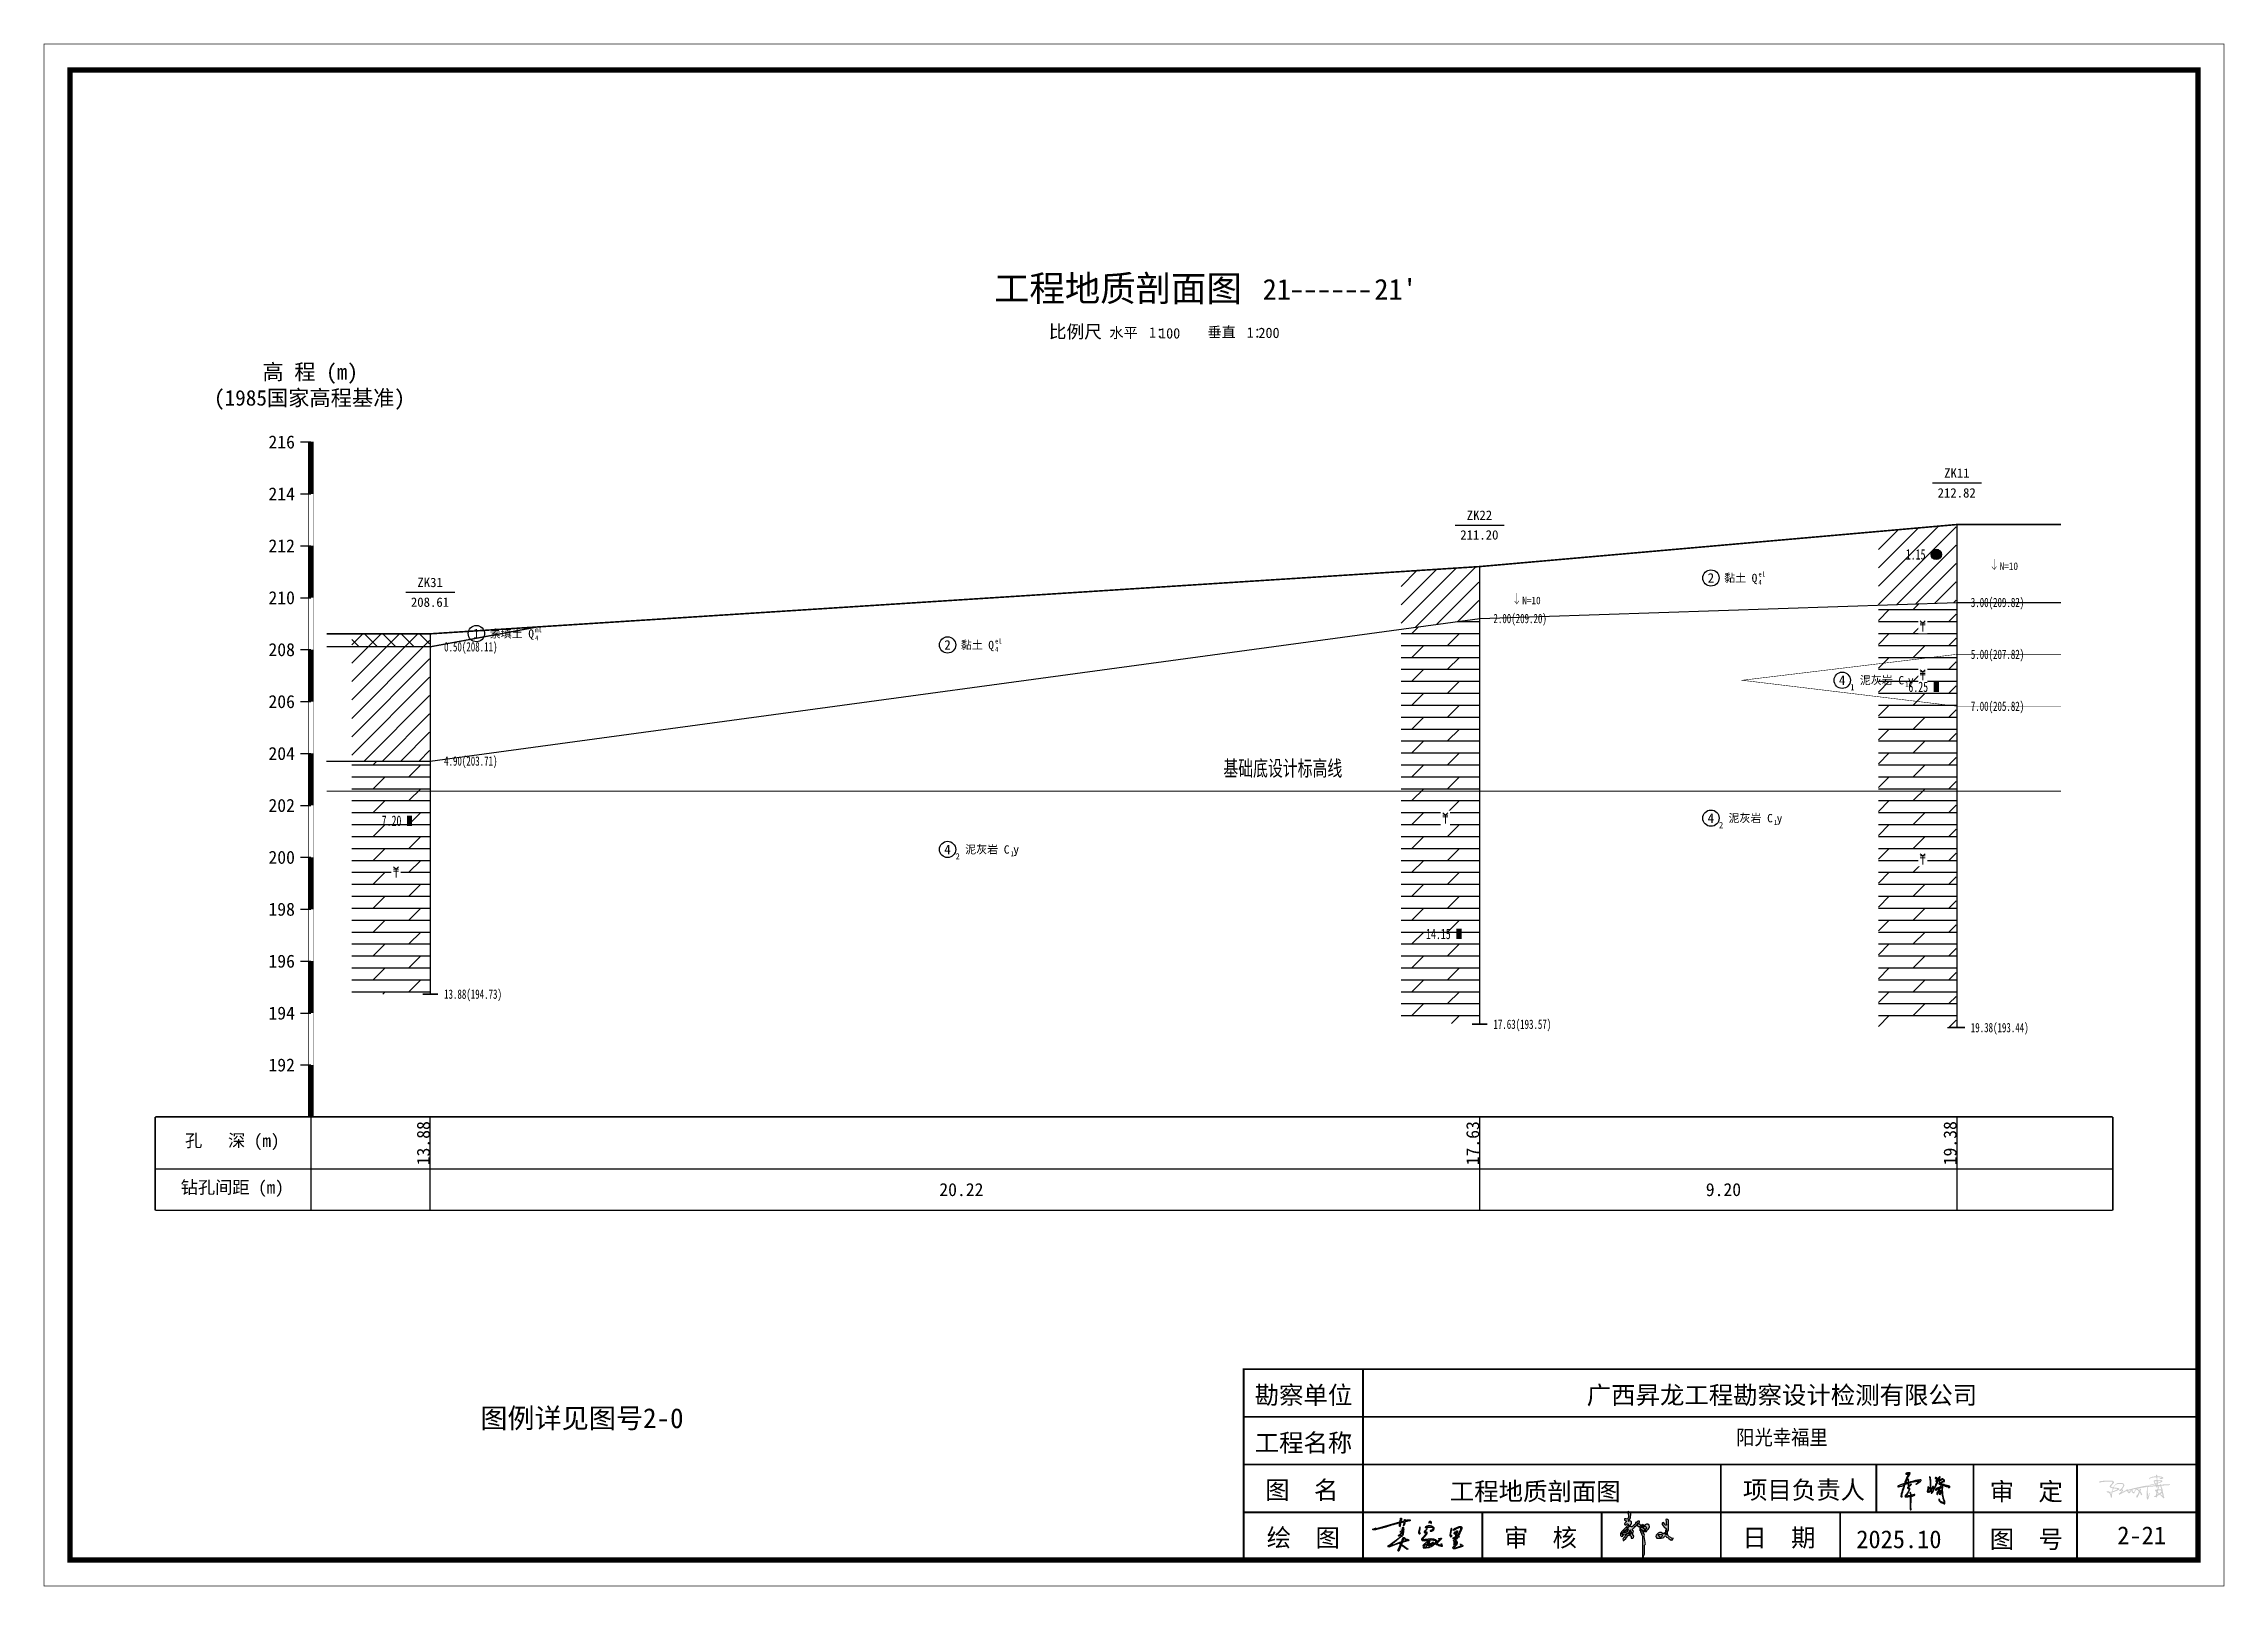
# Model space of a CAD drawing. Header units: millimetres. Extents: x -255 to 9196, y 129 to 426.
# Drawn here: x 8775.4 to 9195.6, y 129.3 to 426.4 of the extents above; entities that cross this region are included whole.
import ezdxf
from ezdxf.enums import TextEntityAlignment as Align

# ---------------------------------------------------------------- set-up
doc = ezdxf.new("R2010")
doc.units = ezdxf.units.MM
doc.linetypes.add('sx', pattern=[10, 5, 0, 5, 0])
for name, color, linetype in [('GiCAD_PouMian', 7, 'Continuous'), ('GICAD_QUYANG', 7, 'Continuous'), ('地质-图框', 7, 'Continuous'), ('地质-地层符号', 3, 'Continuous'), ('地质-地层线', 7, 'Continuous'), ('地质-地面线', 7, 'Continuous'), ('地质-填充花纹', 4, 'Continuous'), ('地质-文字', 7, 'Continuous'), ('地质-标注栏', 7, 'Continuous'), ('地质-标贯', 7, 'Continuous'), ('地质-钻孔', 7, 'Continuous')]:
    doc.layers.add(name, color=color, linetype=linetype)
doc.layers.add('不打印', color=7, linetype='Continuous', plot=False)
doc.styles.add('BG_ST', font='SIMSUN_0.TTF', dxfattribs={"width": 0.7})
doc.styles.add('LZ_FONTS_FS', font='simfang_0.ttf', dxfattribs={"width": 0.7})
doc.styles.add('LZ_PMT_LINE', font='SIMSUN_0.TTF', dxfattribs={"height": 2})
doc.styles.get("Standard").update_dxf_attribs({"font": 'simfang_0.ttf', "height": 2.5})
doc.styles.add('地层编号', font='simfang_0.ttf', dxfattribs={"width": 0.7, "height": 1.85})
doc.styles.add('层底标注', font='simfang_0.ttf', dxfattribs={"width": 0.7, "height": 1.8})
doc.styles.add('岩土名称', font='simfang_0.ttf', dxfattribs={"width": 0.7, "height": 1.55})
doc.styles.add('时代', font='simfang_0.ttf', dxfattribs={"width": 0.7, "height": 1.6})
doc.styles.add('标注栏数据', font='simfang_0.ttf', dxfattribs={"width": 0.7, "height": 2.5})
doc.styles.add('标注栏项目', font='simfang_0.ttf', dxfattribs={"width": 0.7, "height": 3})
doc.styles.add('标贯动探', font='simfang_0.ttf', dxfattribs={"width": 0.7, "height": 1.45})
doc.styles.add('标题', font='simfang_0.ttf', dxfattribs={"width": 0.7, "height": 8})
doc.styles.add('钻孔标注', font='simfang_0.ttf', dxfattribs={"width": 0.7, "height": 1.8})
doc.styles.add('高程系统', font='simfang_0.ttf', dxfattribs={"width": 0.7, "height": 3})
doc.linetypes.add('bzhjcx', pattern='A,0.001,[2,XX1.shx,S=1,R=0,X=1,Y=0],-2', length=2.001)
doc.linetypes.add('swx', pattern='A,7,-1.5,["●",LZ_PMT_LINE,S=0.05,R=0,X=0,Y=0],-1.5', length=10)
pattern_1 = [(0, (0, 0), (0, 2.3), []), (45, (0, 0), (4e-16, 4.5999997), [3.252691, -6.5053825])]
pattern_2 = [(45, (0, 0), (-1.76776695, 1.76776695), [])]

msp = doc.modelspace()

# ---------------------------------------------------------------- texts
at = {"style": 'LZ_FONTS_FS'}
msp.add_text('21', height=4, dxfattribs=at).set_placement((9015.73, 377.09, -12.5), align=Align.RIGHT)
for s, height, p in [("21'", 4, (9031.8, 377.1, -12.5)), ('比例尺', 2.5, (8969.08, 369.69, -12.5)), ('水平', 2, (8980.75, 369.71, -12.5)), ('1：', 2, (8988.4, 369.78, -12.5)), ('100', 2, (8990.32, 369.62, -12.5)), ('垂直', 2, (8999.64, 369.86, -12.5)), ('1：', 2, (9007.21, 369.77, -12.5)), ('200', 2, (9009.46, 369.71, -12.5))]:
    msp.add_text(s, height=height, dxfattribs=at).set_placement(p)
at = {"linetype": 'Continuous', "style": 'BG_ST', "width": 0.7}
msp.add_text('基础底设计标高线', height=3, dxfattribs=at).set_placement((9002.7, 284.44), align=Align.BOTTOM_LEFT)
for s, p in [('勘察单位', (9008.74, 164.39)), ('工程名称', (9008.74, 155.2)), ('图  名', (9010.77, 146.11)), ('项目负责人', (9102.81, 146.11)), ('审  定', (9150.35, 145.81)), ('绘  图', (9011.06, 136.92)), ('审  核', (9056.74, 136.92)), ('日  期', (9102.7, 136.92)), ('2025.10', (9124.65, 136.62)), ('图  号', (9150.35, 136.62)), ('2-21', (9174.94, 137.37))]:
    msp.add_text(s, height=3.447).set_placement(p)
at = {"style": 'LZ_PMT_LINE'}
msp.add_text('广西昇龙工程勘察设计检测有限公司', height=3.4474, dxfattribs=at).set_placement((9110.33, 164.39), align=Align.CENTER)
for s, height, p in [('图例详见图号2-0', 3.83, (8879.13, 159.75)), ('工程地质剖面图', 3.447, (9062.79, 145.84))]:
    msp.add_text(s, height=height).set_placement(p, align=Align.CENTER)
at = {"width": 0.9}
msp.add_text('阳光幸福里', height=2.873, dxfattribs=at).set_placement((9110.33, 156.53), align=Align.CENTER)
at = {"layer": 'GiCAD_PouMian', "color": 7, "style": '标题'}
msp.add_text('工程地质剖面图', height=5, dxfattribs=at).set_placement((8958.52, 376.77))
at = {"layer": 'GICAD_QUYANG', "color": 1, "linetype": 'Continuous', "width": 0.7}
for s, p in [('1.15', (9134.18, 327.04)), ('7.20', (8840.54, 275.74)), ('14.15', (9041.75, 253.94))]:
    msp.add_text(s, height=2, dxfattribs=at).set_placement(p)
at = {"layer": '地质-地层符号', "color": 7, "linetype": 'Continuous'}
for s, height, style, p in [('2', 1.85, '地层编号', (9096, 322.57)), ('黏土', 1.55, '岩土名称', (9099.2, 322.72)), ('Q', 1.6, '时代', (9104.49, 322.69)), ('1', 1.85, '地层编号', (8858.16, 311.85)), ('素填土', 1.55, '岩土名称', (8861.36, 312)), ('Q', 1.6, '时代', (8868.8, 311.98)), ('2', 1.85, '地层编号', (8948.93, 309.67)), ('黏土', 1.55, '岩土名称', (8952.13, 309.82)), ('Q', 1.6, '时代', (8957.42, 309.79)), ('4', 1.85, '地层编号', (9121.29, 302.87)), ('1', 1.2, '地层编号', (9123.49, 301.87)), ('泥灰岩', 1.55, '岩土名称', (9125.33, 303.02)), ('C', 1.6, '时代', (9132.76, 302.99)), ('4', 1.85, '地层编号', (9096, 276.3)), ('泥灰岩', 1.55, '岩土名称', (9100.03, 276.45)), ('C', 1.6, '时代', (9107.47, 276.43)), ('y', 1.6, '时代', (9109.31, 276.43)), ('2', 1.2, '地层编号', (9098.2, 275.3)), ('4', 1.85, '地层编号', (8948.93, 270.28)), ('2', 1.2, '地层编号', (8951.13, 269.28)), ('泥灰岩', 1.55, '岩土名称', (8952.97, 270.43)), ('C', 1.6, '时代', (8960.4, 270.4)), ('y', 1.6, '时代', (8962.24, 270.4))]:
    msp.add_text(s, height=height, dxfattribs=dict(at, style=style)).set_placement(p)
at = {"layer": '地质-地层符号', "color": 7, "linetype": 'Continuous', "style": '时代', "width": 0.8}
for s, p in [('el', (9105.8, 323.76)), ('4', (9105.8, 322.19)), ('4', (8870.11, 311.48)), ('ml', (8870.11, 313.04)), ('el', (8958.73, 310.86)), ('4', (8958.73, 309.29)), ('1', (9108.78, 275.93)), ('1', (8961.71, 269.9))]:
    msp.add_text(s, height=0.96, dxfattribs=at).set_placement(p)
at = {"layer": '地质-文字', "color": 7, "linetype": 'Continuous', "style": '高程系统'}
for s, p in [('高 程 (m)', (8817.58, 361.69)), ('(1985国家高程基准)', (8808.24, 356.69))]:
    msp.add_text(s, height=3, dxfattribs=at).set_placement(p)
at = {"layer": '地质-文字', "color": 7, "linetype": 'Continuous', "style": '层底标注', "width": 0.7}
for s, p in [('3.00(209.82)', (9146.71, 317.89)), ('2.00(209.20)', (9054.74, 314.79)), ('0.50(208.11)', (8852.57, 309.34)), ('5.00(207.82)', (9146.71, 307.89)), ('7.00(205.82)', (9146.71, 297.89)), ('4.90(203.71)', (8852.57, 287.34)), ('13.88(194.73)', (8852.57, 242.44)), ('17.63(193.57)', (9054.74, 236.64)), ('19.38(193.44)', (9146.71, 235.99))]:
    msp.add_text(s, height=1.8, dxfattribs=at).set_placement(p)
at = {"layer": '地质-标注栏', "color": 7, "linetype": 'Continuous', "style": '标注栏数据'}
for s, p in [('13.88', (8849.82, 210.37)), ('17.63', (9051.99, 210.37)), ('19.38', (9143.96, 210.37))]:
    msp.add_text(s, height=2.5, rotation=90, dxfattribs=at).set_placement(p)
at = {"layer": '地质-标注栏', "color": 7, "linetype": 'Continuous', "style": '标注栏项目'}
for s, p in [('孔   深 (m)', (8802.67, 213.19)), ('钻孔间距 (m)', (8801.83, 204.19))]:
    msp.add_text(s, height=2.43, dxfattribs=at).set_placement(p, align=Align.BOTTOM_LEFT)
at = {"layer": '地质-标注栏', "color": 7, "linetype": 'Continuous', "style": '标注栏数据'}
for s, p in [('20.22', (8947.98, 204.44)), ('9.20', (9095.65, 204.44))]:
    msp.add_text(s, height=2.5, dxfattribs=at).set_placement(p)
at = {"layer": '地质-标贯', "color": 6, "linetype": 'Continuous', "style": '标贯动探', "width": 0.9}
for p in [(9152.26, 325.04), (9060.29, 318.44)]:
    msp.add_text('N=10', height=1.45, dxfattribs=at).set_placement(p)
at = {"layer": '地质-钻孔', "color": 7, "linetype": 'Continuous', "style": '钻孔标注'}
for s, p in [('ZK11', (9141.57, 342.79)), ('212.82', (9140.32, 338.99)), ('ZK22', (9049.6, 334.69)), ('211.20', (9048.35, 330.89)), ('ZK31', (8847.43, 321.74)), ('208.61', (8846.18, 317.94))]:
    msp.add_text(s, height=1.8, dxfattribs=at).set_placement(p)

# ---------------------------------------------------------------- blocks, each defined once
blk = doc.blocks.new('WipeoutBlock')
blk.add_wipeout([(0, 0), (0, 1), (1, 1), (1, 0)])
blk = doc.blocks.new('FHzhong.dwg')
at = {"color": 1, "lineweight": 0}
for p, q in [((1.06, 1.62), (0.57, 2.04)), ((0.57, 1.62), (1.53, 1.62)), ((0.57, 1.25), (1.53, 1.25)), ((1.05, 0), (1.05, 1.62)), ((1.06, 1.62), (1.53, 2.04))]:
    blk.add_line(p, q, dxfattribs=at)
blk = doc.blocks.new('FHqiang.dwg')
at = {"color": 1, "lineweight": 0}
for p, q in [((1.06, 1.62), (0.57, 2.04)), ((0.57, 1.62), (1.53, 1.62)), ((0.57, 1.32), (1.53, 1.32)), ((0.57, 1.02), (1.53, 1.02)), ((1.05, 0), (1.05, 1.62)), ((1.06, 1.62), (1.53, 2.04))]:
    blk.add_line(p, q, dxfattribs=at)
blk = doc.blocks.new('gkqy_yan.dwg不标1', base_point=(0, -1))
at = {"color": 1}
blk.add_solid([(-0.5, -2), (-0.5, 0), (0.5, -2), (0.5, 0)], dxfattribs=at)
blk = doc.blocks.new('gkqy_yuan.dwg不标1')
at = {"layer": 'GiCAD_PouMian'}
h = blk.add_hatch(color=1, dxfattribs=at)
edge = h.paths.add_edge_path()
edge.add_arc((0, 0), 1, 0, 360)
at = {"layer": 'GICAD_QUYANG', "color": 1}
blk.add_circle((0, 0), 1, dxfattribs=at)
blk = doc.blocks.new('gkbgfh')
at = {"linetype": 'Continuous'}
blk.add_wipeout([(-0.23, -0.2), (1.12, -0.2), (1.12, 2.33), (-0.23, 2.33)], dxfattribs=at).dxf.layer = '地质-标贯'
at = {"color": 1, "const_width": 0.1}
for points in [[(0.01, 0.61), (0.46, 0.08), (0.88, 0.64)], [(0.46, 2.13), (0.46, 0.08)]]:
    blk.add_lwpolyline(points, dxfattribs=at)
blk = doc.blocks.new('zhengyi')
h = blk.add_hatch(color=256)
h.dxf.hatch_style = 1
h.paths.add_polyline_path([(256.693, 181.627), (256.708, 181.638), (256.715, 181.643), (256.717, 181.651), (256.713, 181.659), (256.726, 181.657), (256.735, 181.66), (256.745, 181.669), (256.745, 181.673), (256.745, 181.675), (256.745, 181.68), (256.765, 181.68), (256.765, 181.711), (256.761, 181.711), (256.759, 181.711), (256.755, 181.711), (256.755, 181.721), (256.734, 181.721), (256.725, 181.697), (256.717, 181.686), (256.698, 181.669), (256.679, 181.655), (256.663, 181.652), (256.64, 181.659), (256.64, 181.669), (256.63, 181.669), (256.626, 181.652), (256.616, 181.642), (256.599, 181.638), (256.599, 181.628), (256.609, 181.628), (256.607, 181.624), (256.61, 181.618), (256.614, 181.617), (256.607, 181.593), (256.598, 181.58), (256.578, 181.565), (256.547, 181.565), (256.536, 181.565), (256.535, 181.556), (256.523, 181.55), (256.515, 181.555), (256.511, 181.547), (256.517, 181.535), (256.526, 181.534), (256.526, 181.513), (256.536, 181.513), (256.539, 181.522), (256.541, 181.526), (256.547, 181.534), (256.555, 181.539), (256.566, 181.533), (256.567, 181.523), (256.588, 181.523), (256.588, 181.532), (256.588, 181.536), (256.588, 181.544), (256.601, 181.547), (256.607, 181.548), (256.62, 181.549), (256.626, 181.537), (256.637, 181.531), (256.651, 181.534), (256.651, 181.544), (256.64, 181.544), (256.633, 181.555), (256.632, 181.563), (256.635, 181.575), (256.641, 181.588), (256.644, 181.594), (256.644, 181.596), (256.651, 181.607), (256.645, 181.594), (256.644, 181.594), (256.649, 181.58), (256.661, 181.575), (256.661, 181.555), (256.672, 181.555), (256.672, 181.55), (256.672, 181.548), (256.672, 181.544), (256.682, 181.544), (256.682, 181.555), (256.697, 181.563), (256.699, 181.585), (256.687, 181.596), (256.687, 181.615)])
h.paths.add_polyline_path([(256.666, 181.732), (256.653, 181.746), (256.638, 181.749), (256.62, 181.742), (256.618, 181.759), (256.625, 181.771), (256.64, 181.779), (256.65, 181.805), (256.654, 181.819), (256.656, 181.846), (256.655, 181.868), (256.648, 181.881), (256.63, 181.893), (256.622, 181.9), (256.609, 181.897), (256.604, 181.888), (256.602, 181.884), (256.605, 181.878), (256.609, 181.878), (256.619, 181.848), (256.621, 181.831), (256.62, 181.799), (256.611, 181.791), (256.607, 181.787), (256.599, 181.779), (256.582, 181.782), (256.574, 181.783), (256.557, 181.784), (256.553, 181.773), (256.557, 181.763), (256.567, 181.758), (256.58, 181.751), (256.583, 181.732), (256.573, 181.721), (256.56, 181.715), (256.555, 181.704), (256.557, 181.69), (256.568, 181.683), (256.584, 181.688), (256.588, 181.7), (256.602, 181.703), (256.613, 181.697), (256.62, 181.685), (256.576, 181.641), (256.554, 181.619), (256.51, 181.575), (256.494, 181.554), (256.489, 181.539), (256.489, 181.513), (256.499, 181.501), (256.511, 181.498), (256.526, 181.503), (256.526, 181.534), (256.517, 181.535), (256.511, 181.547), (256.515, 181.555), (256.523, 181.55), (256.535, 181.556), (256.536, 181.565), (256.547, 181.565), (256.547, 181.575), (256.567, 181.592), (256.578, 181.6), (256.599, 181.617), (256.599, 181.628), (256.599, 181.638), (256.616, 181.642), (256.626, 181.652), (256.63, 181.669), (256.64, 181.669), (256.64, 181.68), (256.645, 181.68), (256.647, 181.68), (256.651, 181.68), (256.662, 181.698), (256.666, 181.71)])
h.paths.add_polyline_path([(256.698, 181.518), (256.682, 181.534), (256.682, 181.544), (256.672, 181.544), (256.672, 181.548), (256.672, 181.55), (256.672, 181.555), (256.651, 181.555), (256.651, 181.544), (256.651, 181.534), (256.637, 181.531), (256.626, 181.537), (256.62, 181.549), (256.607, 181.548), (256.601, 181.547), (256.588, 181.544), (256.588, 181.536), (256.588, 181.532), (256.588, 181.523), (256.578, 181.523), (256.578, 181.513), (256.569, 181.51), (256.564, 181.508), (256.557, 181.503), (256.559, 181.489), (256.554, 181.478), (256.541, 181.471), (256.532, 181.462), (256.529, 181.453), (256.531, 181.44), (256.533, 181.434), (256.542, 181.431), (256.547, 181.435), (256.575, 181.465), (256.589, 181.481), (256.614, 181.513), (256.633, 181.517), (256.646, 181.514), (256.661, 181.503), (256.661, 181.49), (256.661, 181.484), (256.661, 181.471), (256.678, 181.468), (256.69, 181.471), (256.703, 181.482), (256.704, 181.504)])
h.paths.add_polyline_path([(256.872, 181.624), (256.865, 181.632), (256.849, 181.643), (256.854, 181.65), (256.862, 181.652), (256.87, 181.648), (256.87, 181.659), (256.849, 181.659), (256.849, 181.68), (256.818, 181.68), (256.818, 181.669), (256.825, 181.67), (256.831, 181.666), (256.833, 181.659), (256.837, 181.654), (256.834, 181.645), (256.828, 181.643), (256.824, 181.641), (256.818, 181.644), (256.818, 181.648), (256.807, 181.648), (256.807, 181.586), (256.818, 181.586), (256.818, 181.596), (256.824, 181.602), (256.83, 181.603), (256.838, 181.602), (256.849, 181.597), (256.853, 181.586), (256.849, 181.575), (256.87, 181.575), (256.87, 181.596), (256.878, 181.596), (256.882, 181.596), (256.89, 181.596), (256.89, 181.607), (256.88, 181.607)])
h.paths.add_polyline_path([(256.831, 181.666), (256.825, 181.67), (256.818, 181.669), (256.818, 181.68), (256.807, 181.68), (256.808, 181.687), (256.804, 181.694), (256.797, 181.695), (256.787, 181.7), (256.784, 181.713), (256.791, 181.721), (256.798, 181.729), (256.796, 181.743), (256.786, 181.747), (256.773, 181.744), (256.766, 181.741), (256.755, 181.732), (256.755, 181.711), (256.759, 181.711), (256.761, 181.711), (256.765, 181.711), (256.765, 181.68), (256.765, 181.669), (256.78, 181.66), (256.79, 181.658), (256.807, 181.659), (256.807, 181.648), (256.818, 181.648), (256.818, 181.644), (256.824, 181.641), (256.828, 181.643), (256.834, 181.645), (256.837, 181.654), (256.833, 181.659)])
h.paths.add_polyline_path([(256.953, 181.68), (256.933, 181.695), (256.912, 181.697), (256.89, 181.685), (256.876, 181.677), (256.861, 181.679), (256.849, 181.69), (256.849, 181.659), (256.901, 181.659), (256.898, 181.655), (256.901, 181.649), (256.906, 181.648), (256.91, 181.635), (256.904, 181.622), (256.89, 181.617), (256.89, 181.607), (256.89, 181.596), (256.882, 181.596), (256.878, 181.596), (256.87, 181.596), (256.87, 181.575), (256.911, 181.575), (256.917, 181.594), (256.923, 181.604), (256.937, 181.617), (256.953, 181.637), (256.958, 181.654)])
h.paths.add_polyline_path([(256.879, 181.52), (256.874, 181.534), (256.859, 181.544), (256.859, 181.575), (256.849, 181.575), (256.853, 181.586), (256.849, 181.597), (256.838, 181.602), (256.83, 181.603), (256.824, 181.602), (256.818, 181.596), (256.818, 181.586), (256.818, 181.565), (256.837, 181.526), (256.844, 181.504), (256.849, 181.461), (256.849, 181.323), (256.849, 181.255), (256.849, 181.117), (256.857, 181.117), (256.861, 181.117), (256.87, 181.117), (256.862, 181.154), (256.865, 181.176), (256.88, 181.211), (256.88, 181.269), (256.88, 181.298), (256.88, 181.357), (256.89, 181.368), (256.893, 181.378), (256.89, 181.393), (256.884, 181.437), (256.881, 181.459), (256.875, 181.503)])
h.paths.add_polyline_path([(257.234, 181.544), (257.226, 181.54), (257.222, 181.538), (257.213, 181.534), (257.213, 181.544), (257.172, 181.544), (257.149, 181.562), (257.124, 181.564), (257.099, 181.549), (257.086, 181.537), (257.08, 181.531), (257.068, 181.518), (257.063, 181.499), (257.066, 181.487), (257.078, 181.471), (257.124, 181.468), (257.148, 181.47), (257.193, 181.482), (257.197, 181.49), (257.199, 181.494), (257.203, 181.503), (257.217, 181.505), (257.228, 181.499), (257.234, 181.487), (257.261, 181.473), (257.274, 181.465), (257.297, 181.445), (257.308, 181.441), (257.314, 181.438), (257.323, 181.43), (257.331, 181.446), (257.335, 181.455), (257.344, 181.471), (257.328, 181.465), (257.313, 181.469), (257.302, 181.482), (257.28, 181.493), (257.269, 181.502), (257.255, 181.523), (257.247, 181.523), (257.243, 181.523), (257.234, 181.523)])
h.paths.add_polyline_path([(257.168, 181.518), (257.169, 181.511), (257.167, 181.503), (257.153, 181.489), (257.138, 181.485), (257.12, 181.492), (257.119, 181.501), (257.107, 181.507), (257.099, 181.503), (257.099, 181.511), (257.099, 181.515), (257.099, 181.523), (257.124, 181.523), (257.136, 181.523), (257.161, 181.523)], flags=16)
h.paths.add_polyline_path([(257.265, 181.663), (257.265, 181.696), (257.265, 181.763), (257.252, 181.774), (257.241, 181.777), (257.224, 181.773), (257.227, 181.736), (257.229, 181.717), (257.234, 181.68), (257.226, 181.68), (257.222, 181.68), (257.213, 181.68), (257.208, 181.696), (257.203, 181.703), (257.193, 181.716), (257.185, 181.723), (257.171, 181.72), (257.167, 181.711), (257.167, 181.693), (257.171, 181.683), (257.182, 181.669), (257.198, 181.65), (257.208, 181.641), (257.229, 181.628), (257.235, 181.621), (257.232, 181.61), (257.224, 181.607), (257.224, 181.596), (257.234, 181.596), (257.234, 181.584), (257.234, 181.578), (257.234, 181.565), (257.255, 181.565), (257.248, 181.576), (257.253, 181.592), (257.265, 181.596)])
h.paths.add_polyline_path([(257.245, 181.565), (257.234, 181.565), (257.234, 181.578), (257.234, 181.584), (257.234, 181.596), (257.224, 181.596), (257.224, 181.565), (257.22, 181.565), (257.218, 181.565), (257.213, 181.565), (257.213, 181.534), (257.222, 181.538), (257.226, 181.54), (257.234, 181.544), (257.234, 181.534), (257.245, 181.534)])
for p, q in [((256.557, 181.784), (256.553, 181.773)), ((256.553, 181.773), (256.557, 181.763)), ((256.56, 181.715), (256.555, 181.704)), ((256.555, 181.704), (256.557, 181.69)), ((256.574, 181.783), (256.557, 181.784)), ((256.557, 181.763), (256.567, 181.758)), ((256.557, 181.69), (256.568, 181.683)), ((256.573, 181.721), (256.56, 181.715)), ((256.567, 181.758), (256.58, 181.751)), ((256.583, 181.732), (256.573, 181.721)), ((256.582, 181.782), (256.574, 181.783)), ((256.58, 181.751), (256.583, 181.732)), ((256.599, 181.779), (256.582, 181.782)), ((256.584, 181.688), (256.588, 181.7)), ((256.588, 181.7), (256.602, 181.703)), ((256.607, 181.787), (256.599, 181.779)), ((256.604, 181.888), (256.602, 181.884)), ((256.602, 181.884), (256.605, 181.878)), ((256.602, 181.703), (256.613, 181.697)), ((256.609, 181.897), (256.604, 181.888)), ((256.605, 181.878), (256.609, 181.878)), ((256.611, 181.791), (256.607, 181.787)), ((256.622, 181.9), (256.609, 181.897)), ((256.609, 181.878), (256.619, 181.848)), ((256.62, 181.799), (256.611, 181.791)), ((256.613, 181.697), (256.62, 181.685)), ((256.618, 181.759), (256.625, 181.771)), ((256.62, 181.742), (256.618, 181.759)), ((256.619, 181.848), (256.621, 181.831)), ((256.621, 181.831), (256.62, 181.799)), ((256.638, 181.749), (256.62, 181.742)), ((256.63, 181.893), (256.622, 181.9)), ((256.625, 181.771), (256.64, 181.779)), ((256.648, 181.881), (256.63, 181.893)), ((256.653, 181.746), (256.638, 181.749)), ((256.64, 181.779), (256.65, 181.805)), ((256.655, 181.868), (256.648, 181.881)), ((256.65, 181.805), (256.654, 181.819)), ((256.651, 181.68), (256.662, 181.698)), ((256.666, 181.732), (256.653, 181.746)), ((256.654, 181.819), (256.656, 181.846)), ((256.656, 181.846), (256.655, 181.868)), ((256.662, 181.698), (256.666, 181.71)), ((256.666, 181.71), (256.666, 181.732)), ((256.725, 181.697), (256.717, 181.686)), ((256.734, 181.721), (256.725, 181.697)), ((256.755, 181.721), (256.734, 181.721)), ((256.734, 181.721), (256.755, 181.721)), ((256.755, 181.721), (256.734, 181.721)), ((256.766, 181.741), (256.755, 181.732)), ((256.755, 181.732), (256.755, 181.711)), ((256.755, 181.711), (256.755, 181.732)), ((256.755, 181.732), (256.755, 181.711)), ((256.755, 181.711), (256.755, 181.721)), ((256.755, 181.721), (256.755, 181.711)), ((256.755, 181.711), (256.755, 181.721)), ((256.755, 181.711), (256.759, 181.711)), ((256.759, 181.711), (256.755, 181.711)), ((256.759, 181.711), (256.761, 181.711)), ((256.761, 181.711), (256.759, 181.711)), ((256.761, 181.711), (256.765, 181.711)), ((256.765, 181.711), (256.761, 181.711)), ((256.765, 181.711), (256.765, 181.669)), ((256.765, 181.669), (256.765, 181.711)), ((256.765, 181.711), (256.765, 181.669)), ((256.765, 181.68), (256.765, 181.711)), ((256.765, 181.711), (256.765, 181.68)), ((256.765, 181.68), (256.765, 181.711)), ((256.773, 181.744), (256.766, 181.741)), ((256.786, 181.747), (256.773, 181.744)), ((256.784, 181.713), (256.791, 181.721)), ((256.787, 181.7), (256.784, 181.713)), ((256.796, 181.743), (256.786, 181.747)), ((256.797, 181.695), (256.787, 181.7)), ((256.791, 181.721), (256.798, 181.729)), ((256.798, 181.729), (256.796, 181.743)), ((256.804, 181.694), (256.797, 181.695)), ((256.808, 181.687), (256.804, 181.694)), ((256.861, 181.679), (256.849, 181.69)), ((256.849, 181.69), (256.849, 181.659)), ((256.849, 181.659), (256.849, 181.69)), ((256.849, 181.69), (256.849, 181.659)), ((256.912, 181.697), (256.89, 181.685)), ((256.933, 181.695), (256.912, 181.697)), ((256.953, 181.68), (256.933, 181.695)), ((257.171, 181.72), (257.167, 181.711)), ((257.167, 181.711), (257.167, 181.693)), ((257.167, 181.693), (257.171, 181.683)), ((257.185, 181.723), (257.171, 181.72)), ((257.193, 181.716), (257.185, 181.723)), ((257.203, 181.703), (257.193, 181.716)), ((257.208, 181.696), (257.203, 181.703)), ((257.213, 181.68), (257.208, 181.696)), ((257.241, 181.777), (257.224, 181.773)), ((257.224, 181.773), (257.227, 181.736)), ((257.227, 181.736), (257.229, 181.717)), ((257.229, 181.717), (257.234, 181.68)), ((257.252, 181.774), (257.241, 181.777)), ((257.265, 181.763), (257.252, 181.774)), ((257.265, 181.696), (257.265, 181.763)), ((257.265, 181.663), (257.265, 181.696)), ((256.494, 181.554), (256.489, 181.539)), ((256.489, 181.539), (256.489, 181.513)), ((256.489, 181.513), (256.499, 181.501)), ((256.51, 181.575), (256.494, 181.554)), ((256.499, 181.501), (256.511, 181.498)), ((256.554, 181.619), (256.51, 181.575)), ((256.515, 181.555), (256.511, 181.547)), ((256.511, 181.547), (256.515, 181.555)), ((256.511, 181.547), (256.517, 181.535)), ((256.517, 181.535), (256.511, 181.547)), ((256.511, 181.498), (256.526, 181.503)), ((256.523, 181.55), (256.515, 181.555)), ((256.515, 181.555), (256.523, 181.55)), ((256.517, 181.535), (256.526, 181.534)), ((256.526, 181.534), (256.517, 181.535)), ((256.535, 181.556), (256.523, 181.55)), ((256.523, 181.55), (256.535, 181.556)), ((256.526, 181.534), (256.526, 181.513)), ((256.526, 181.513), (256.526, 181.534)), ((256.526, 181.534), (256.526, 181.513)), ((256.526, 181.503), (256.526, 181.534)), ((256.526, 181.534), (256.526, 181.503)), ((256.526, 181.503), (256.526, 181.534)), ((256.526, 181.513), (256.536, 181.513)), ((256.536, 181.513), (256.526, 181.513)), ((256.526, 181.513), (256.536, 181.513)), ((256.532, 181.462), (256.529, 181.453)), ((256.529, 181.453), (256.531, 181.44)), ((256.531, 181.44), (256.533, 181.434)), ((256.541, 181.471), (256.532, 181.462)), ((256.533, 181.434), (256.542, 181.431)), ((256.536, 181.565), (256.535, 181.556)), ((256.535, 181.556), (256.536, 181.565)), ((256.578, 181.565), (256.536, 181.565)), ((256.536, 181.565), (256.578, 181.565)), ((256.578, 181.565), (256.536, 181.565)), ((256.536, 181.565), (256.547, 181.565)), ((256.547, 181.565), (256.536, 181.565)), ((256.536, 181.565), (256.547, 181.565)), ((256.536, 181.513), (256.539, 181.522)), ((256.539, 181.522), (256.541, 181.526)), ((256.541, 181.526), (256.547, 181.534)), ((256.554, 181.478), (256.541, 181.471)), ((256.542, 181.431), (256.547, 181.435)), ((256.547, 181.575), (256.567, 181.592)), ((256.567, 181.592), (256.547, 181.575)), ((256.547, 181.565), (256.547, 181.575)), ((256.547, 181.575), (256.547, 181.565)), ((256.547, 181.565), (256.547, 181.575)), ((256.547, 181.575), (256.547, 181.565)), ((256.547, 181.565), (256.547, 181.575)), ((256.547, 181.575), (256.547, 181.565)), ((256.547, 181.565), (256.578, 181.565)), ((256.578, 181.565), (256.547, 181.565)), ((256.547, 181.565), (256.578, 181.565)), ((256.547, 181.534), (256.555, 181.539)), ((256.547, 181.435), (256.575, 181.465)), ((256.576, 181.641), (256.554, 181.619)), ((256.559, 181.489), (256.554, 181.478)), ((256.555, 181.539), (256.566, 181.533)), ((256.564, 181.508), (256.557, 181.503)), ((256.557, 181.503), (256.559, 181.489)), ((256.569, 181.51), (256.564, 181.508)), ((256.566, 181.533), (256.567, 181.523)), ((256.567, 181.592), (256.578, 181.6)), ((256.578, 181.6), (256.567, 181.592)), ((256.567, 181.523), (256.588, 181.523)), ((256.588, 181.523), (256.567, 181.523)), ((256.567, 181.523), (256.588, 181.523)), ((256.568, 181.683), (256.584, 181.688)), ((256.578, 181.513), (256.569, 181.51)), ((256.575, 181.465), (256.589, 181.481)), ((256.62, 181.685), (256.576, 181.641)), ((256.578, 181.6), (256.599, 181.617)), ((256.599, 181.617), (256.578, 181.6)), ((256.598, 181.58), (256.578, 181.565)), ((256.578, 181.565), (256.598, 181.58)), ((256.588, 181.523), (256.578, 181.523)), ((256.578, 181.523), (256.588, 181.523)), ((256.588, 181.523), (256.578, 181.523)), ((256.578, 181.523), (256.578, 181.513)), ((256.578, 181.513), (256.578, 181.523)), ((256.578, 181.523), (256.578, 181.513)), ((256.588, 181.544), (256.601, 181.547)), ((256.601, 181.547), (256.588, 181.544)), ((256.588, 181.536), (256.588, 181.544)), ((256.588, 181.544), (256.588, 181.536)), ((256.588, 181.532), (256.588, 181.536)), ((256.588, 181.536), (256.588, 181.532)), ((256.588, 181.523), (256.588, 181.532)), ((256.588, 181.532), (256.588, 181.523)), ((256.589, 181.481), (256.614, 181.513)), ((256.607, 181.593), (256.598, 181.58)), ((256.598, 181.58), (256.607, 181.593)), ((256.616, 181.642), (256.599, 181.638)), ((256.599, 181.638), (256.616, 181.642)), ((256.599, 181.638), (256.599, 181.628)), ((256.599, 181.628), (256.599, 181.638)), ((256.599, 181.638), (256.599, 181.628)), ((256.599, 181.617), (256.599, 181.638)), ((256.599, 181.638), (256.599, 181.617)), ((256.599, 181.617), (256.599, 181.638)), ((256.599, 181.628), (256.609, 181.628)), ((256.609, 181.628), (256.599, 181.628)), ((256.599, 181.628), (256.609, 181.628)), ((256.609, 181.628), (256.599, 181.628)), ((256.599, 181.628), (256.609, 181.628)), ((256.609, 181.628), (256.599, 181.628)), ((256.599, 181.628), (256.599, 181.617)), ((256.599, 181.617), (256.599, 181.628)), ((256.599, 181.628), (256.599, 181.617)), ((256.601, 181.547), (256.607, 181.548)), ((256.607, 181.548), (256.601, 181.547)), ((256.609, 181.628), (256.607, 181.624)), ((256.607, 181.624), (256.609, 181.628)), ((256.607, 181.624), (256.61, 181.618)), ((256.61, 181.618), (256.607, 181.624)), ((256.614, 181.617), (256.607, 181.593)), ((256.607, 181.593), (256.614, 181.617)), ((256.607, 181.548), (256.62, 181.549)), ((256.62, 181.549), (256.607, 181.548)), ((256.61, 181.618), (256.614, 181.617)), ((256.614, 181.617), (256.61, 181.618)), ((256.614, 181.513), (256.633, 181.517)), ((256.626, 181.652), (256.616, 181.642)), ((256.616, 181.642), (256.626, 181.652)), ((256.62, 181.549), (256.626, 181.537)), ((256.626, 181.537), (256.62, 181.549)), ((256.63, 181.669), (256.626, 181.652)), ((256.626, 181.652), (256.63, 181.669)), ((256.626, 181.537), (256.637, 181.531)), ((256.637, 181.531), (256.626, 181.537)), ((256.64, 181.669), (256.63, 181.669)), ((256.63, 181.669), (256.64, 181.669)), ((256.64, 181.669), (256.63, 181.669)), ((256.63, 181.669), (256.64, 181.669)), ((256.64, 181.669), (256.63, 181.669)), ((256.63, 181.669), (256.64, 181.669)), ((256.632, 181.563), (256.635, 181.575)), ((256.635, 181.575), (256.632, 181.563)), ((256.633, 181.555), (256.632, 181.563)), ((256.632, 181.563), (256.633, 181.555)), ((256.64, 181.544), (256.633, 181.555)), ((256.633, 181.555), (256.64, 181.544)), ((256.633, 181.517), (256.646, 181.514)), ((256.635, 181.575), (256.641, 181.588)), ((256.641, 181.588), (256.635, 181.575)), ((256.637, 181.531), (256.651, 181.534)), ((256.651, 181.534), (256.637, 181.531)), ((256.64, 181.669), (256.64, 181.68)), ((256.64, 181.68), (256.64, 181.669)), ((256.64, 181.669), (256.64, 181.68)), ((256.64, 181.68), (256.645, 181.68)), ((256.64, 181.659), (256.64, 181.669)), ((256.64, 181.669), (256.64, 181.659)), ((256.64, 181.659), (256.64, 181.669)), ((256.663, 181.652), (256.64, 181.659)), ((256.651, 181.544), (256.64, 181.544)), ((256.64, 181.544), (256.651, 181.544)), ((256.651, 181.544), (256.64, 181.544)), ((256.64, 181.544), (256.651, 181.544)), ((256.651, 181.544), (256.64, 181.544)), ((256.64, 181.544), (256.651, 181.544)), ((256.641, 181.588), (256.645, 181.594)), ((256.645, 181.594), (256.641, 181.588)), ((256.651, 181.607), (256.644, 181.596)), ((256.644, 181.596), (256.651, 181.607)), ((256.644, 181.596), (256.649, 181.58)), ((256.649, 181.58), (256.644, 181.596)), ((256.645, 181.68), (256.647, 181.68)), ((256.645, 181.594), (256.651, 181.607)), ((256.651, 181.607), (256.645, 181.594)), ((256.646, 181.514), (256.661, 181.503)), ((256.647, 181.68), (256.651, 181.68)), ((256.649, 181.58), (256.661, 181.575)), ((256.661, 181.575), (256.649, 181.58)), ((256.672, 181.555), (256.651, 181.555)), ((256.651, 181.555), (256.672, 181.555)), ((256.672, 181.555), (256.651, 181.555)), ((256.651, 181.555), (256.651, 181.534)), ((256.651, 181.534), (256.651, 181.555)), ((256.651, 181.555), (256.651, 181.534)), ((256.651, 181.544), (256.651, 181.555)), ((256.651, 181.555), (256.651, 181.544)), ((256.651, 181.544), (256.651, 181.555)), ((256.651, 181.555), (256.661, 181.555)), ((256.661, 181.555), (256.651, 181.555)), ((256.651, 181.555), (256.661, 181.555)), ((256.651, 181.534), (256.651, 181.544)), ((256.651, 181.544), (256.651, 181.534)), ((256.651, 181.534), (256.651, 181.544)), ((256.661, 181.575), (256.661, 181.555)), ((256.661, 181.555), (256.661, 181.575)), ((256.661, 181.575), (256.661, 181.555)), ((256.661, 181.555), (256.661, 181.575)), ((256.661, 181.575), (256.661, 181.555)), ((256.661, 181.555), (256.661, 181.575)), ((256.661, 181.555), (256.672, 181.555)), ((256.672, 181.555), (256.661, 181.555)), ((256.661, 181.555), (256.672, 181.555)), ((256.661, 181.503), (256.661, 181.49)), ((256.661, 181.49), (256.661, 181.484)), ((256.661, 181.484), (256.661, 181.471)), ((256.661, 181.471), (256.678, 181.468)), ((256.679, 181.655), (256.663, 181.652)), ((256.672, 181.555), (256.672, 181.55)), ((256.672, 181.55), (256.672, 181.555)), ((256.672, 181.55), (256.672, 181.548)), ((256.672, 181.548), (256.672, 181.55)), ((256.672, 181.548), (256.672, 181.544)), ((256.672, 181.544), (256.672, 181.548)), ((256.672, 181.544), (256.682, 181.544)), ((256.682, 181.544), (256.672, 181.544)), ((256.672, 181.544), (256.682, 181.544)), ((256.682, 181.544), (256.672, 181.544)), ((256.672, 181.544), (256.682, 181.544)), ((256.682, 181.544), (256.672, 181.544)), ((256.678, 181.468), (256.69, 181.471)), ((256.698, 181.669), (256.679, 181.655)), ((256.682, 181.555), (256.697, 181.563)), ((256.682, 181.544), (256.682, 181.555)), ((256.682, 181.555), (256.682, 181.544)), ((256.682, 181.544), (256.682, 181.555)), ((256.682, 181.534), (256.682, 181.544)), ((256.682, 181.544), (256.682, 181.534)), ((256.682, 181.534), (256.682, 181.544)), ((256.698, 181.518), (256.682, 181.534)), ((256.687, 181.615), (256.693, 181.627)), ((256.687, 181.596), (256.687, 181.615)), ((256.699, 181.585), (256.687, 181.596)), ((256.69, 181.471), (256.703, 181.482)), ((256.693, 181.627), (256.708, 181.638)), ((256.697, 181.563), (256.699, 181.585)), ((256.717, 181.686), (256.698, 181.669)), ((256.704, 181.504), (256.698, 181.518)), ((256.703, 181.482), (256.704, 181.504)), ((256.708, 181.638), (256.715, 181.643)), ((256.717, 181.651), (256.713, 181.659)), ((256.713, 181.659), (256.726, 181.657)), ((256.715, 181.643), (256.717, 181.651)), ((256.726, 181.657), (256.735, 181.66)), ((256.735, 181.66), (256.745, 181.669)), ((256.745, 181.675), (256.745, 181.68)), ((256.745, 181.68), (256.765, 181.68)), ((256.765, 181.68), (256.745, 181.68)), ((256.745, 181.68), (256.765, 181.68)), ((256.745, 181.673), (256.745, 181.675)), ((256.745, 181.669), (256.745, 181.673)), ((256.765, 181.669), (256.78, 181.66)), ((256.78, 181.66), (256.79, 181.658)), ((256.79, 181.658), (256.807, 181.659)), ((256.807, 181.68), (256.808, 181.687)), ((256.818, 181.68), (256.807, 181.68)), ((256.807, 181.68), (256.818, 181.68)), ((256.818, 181.68), (256.807, 181.68)), ((256.807, 181.659), (256.807, 181.648)), ((256.807, 181.648), (256.807, 181.659)), ((256.807, 181.659), (256.807, 181.648)), ((256.818, 181.648), (256.807, 181.648)), ((256.807, 181.648), (256.818, 181.648)), ((256.818, 181.648), (256.807, 181.648)), ((256.807, 181.648), (256.807, 181.586)), ((256.807, 181.586), (256.807, 181.648)), ((256.807, 181.648), (256.807, 181.586)), ((256.807, 181.648), (256.818, 181.648)), ((256.818, 181.648), (256.807, 181.648)), ((256.807, 181.648), (256.818, 181.648)), ((256.807, 181.586), (256.818, 181.586)), ((256.818, 181.586), (256.807, 181.586)), ((256.807, 181.586), (256.818, 181.586)), ((256.849, 181.68), (256.818, 181.68)), ((256.818, 181.68), (256.849, 181.68)), ((256.849, 181.68), (256.818, 181.68)), ((256.818, 181.68), (256.818, 181.669)), ((256.818, 181.669), (256.818, 181.68)), ((256.818, 181.68), (256.818, 181.669)), ((256.818, 181.669), (256.818, 181.68)), ((256.818, 181.68), (256.818, 181.669)), ((256.818, 181.669), (256.818, 181.68)), ((256.818, 181.669), (256.825, 181.67)), ((256.825, 181.67), (256.818, 181.669)), ((256.818, 181.644), (256.818, 181.648)), ((256.818, 181.648), (256.818, 181.644)), ((256.824, 181.641), (256.818, 181.644)), ((256.818, 181.644), (256.824, 181.641)), ((256.824, 181.602), (256.818, 181.596)), ((256.818, 181.596), (256.824, 181.602)), ((256.818, 181.596), (256.818, 181.565)), ((256.818, 181.565), (256.818, 181.596)), ((256.818, 181.596), (256.818, 181.565)), ((256.818, 181.586), (256.818, 181.596)), ((256.818, 181.596), (256.818, 181.586)), ((256.818, 181.586), (256.818, 181.596)), ((256.818, 181.565), (256.837, 181.526)), ((256.828, 181.643), (256.824, 181.641)), ((256.824, 181.641), (256.828, 181.643)), ((256.83, 181.603), (256.824, 181.602)), ((256.824, 181.602), (256.83, 181.603)), ((256.825, 181.67), (256.831, 181.666)), ((256.831, 181.666), (256.825, 181.67)), ((256.834, 181.645), (256.828, 181.643)), ((256.828, 181.643), (256.834, 181.645)), ((256.838, 181.602), (256.83, 181.603)), ((256.83, 181.603), (256.838, 181.602)), ((256.831, 181.666), (256.833, 181.659)), ((256.833, 181.659), (256.831, 181.666)), ((256.833, 181.659), (256.837, 181.654)), ((256.837, 181.654), (256.833, 181.659)), ((256.837, 181.654), (256.834, 181.645)), ((256.834, 181.645), (256.837, 181.654)), ((256.837, 181.526), (256.844, 181.504)), ((256.849, 181.597), (256.838, 181.602)), ((256.838, 181.602), (256.849, 181.597)), ((256.844, 181.504), (256.849, 181.461)), ((256.849, 181.659), (256.849, 181.68)), ((256.849, 181.68), (256.849, 181.659)), ((256.849, 181.659), (256.849, 181.68)), ((256.87, 181.659), (256.849, 181.659)), ((256.849, 181.659), (256.87, 181.659)), ((256.87, 181.659), (256.849, 181.659)), ((256.849, 181.659), (256.901, 181.659)), ((256.901, 181.659), (256.849, 181.659)), ((256.849, 181.659), (256.901, 181.659)), ((256.849, 181.643), (256.854, 181.65)), ((256.854, 181.65), (256.849, 181.643)), ((256.865, 181.632), (256.849, 181.643)), ((256.849, 181.643), (256.865, 181.632)), ((256.853, 181.586), (256.849, 181.597)), ((256.849, 181.597), (256.853, 181.586)), ((256.849, 181.575), (256.853, 181.586)), ((256.853, 181.586), (256.849, 181.575)), ((256.859, 181.575), (256.849, 181.575)), ((256.849, 181.575), (256.859, 181.575)), ((256.859, 181.575), (256.849, 181.575)), ((256.849, 181.575), (256.87, 181.575)), ((256.87, 181.575), (256.849, 181.575)), ((256.849, 181.575), (256.87, 181.575)), ((256.849, 181.461), (256.849, 181.323)), ((256.854, 181.65), (256.862, 181.652)), ((256.862, 181.652), (256.854, 181.65)), ((256.859, 181.544), (256.859, 181.575)), ((256.859, 181.575), (256.859, 181.544)), ((256.859, 181.544), (256.859, 181.575)), ((256.874, 181.534), (256.859, 181.544)), ((256.876, 181.677), (256.861, 181.679)), ((256.862, 181.652), (256.87, 181.648)), ((256.87, 181.648), (256.862, 181.652)), ((256.872, 181.624), (256.865, 181.632)), ((256.865, 181.632), (256.872, 181.624)), ((256.87, 181.648), (256.87, 181.659)), ((256.87, 181.659), (256.87, 181.648)), ((256.87, 181.648), (256.87, 181.659)), ((256.901, 181.659), (256.87, 181.659)), ((256.87, 181.659), (256.901, 181.659)), ((256.901, 181.659), (256.87, 181.659)), ((256.87, 181.659), (256.87, 181.648)), ((256.87, 181.648), (256.87, 181.659)), ((256.87, 181.659), (256.87, 181.648)), ((256.87, 181.575), (256.87, 181.596)), ((256.87, 181.596), (256.87, 181.575)), ((256.87, 181.575), (256.87, 181.596)), ((256.87, 181.596), (256.878, 181.596)), ((256.878, 181.596), (256.87, 181.596)), ((256.87, 181.596), (256.87, 181.575)), ((256.87, 181.575), (256.87, 181.596)), ((256.87, 181.596), (256.87, 181.575)), ((256.87, 181.575), (256.911, 181.575)), ((256.911, 181.575), (256.87, 181.575)), ((256.87, 181.575), (256.911, 181.575)), ((256.88, 181.607), (256.872, 181.624)), ((256.872, 181.624), (256.88, 181.607)), ((256.879, 181.52), (256.874, 181.534)), ((256.875, 181.503), (256.879, 181.52)), ((256.881, 181.459), (256.875, 181.503)), ((256.89, 181.685), (256.876, 181.677)), ((256.878, 181.596), (256.882, 181.596)), ((256.882, 181.596), (256.878, 181.596)), ((256.89, 181.607), (256.88, 181.607)), ((256.88, 181.607), (256.89, 181.607)), ((256.89, 181.607), (256.88, 181.607)), ((256.88, 181.607), (256.89, 181.607)), ((256.89, 181.607), (256.88, 181.607)), ((256.88, 181.607), (256.89, 181.607)), ((256.88, 181.357), (256.89, 181.368)), ((256.88, 181.298), (256.88, 181.357)), ((256.884, 181.437), (256.881, 181.459)), ((256.882, 181.596), (256.89, 181.596)), ((256.89, 181.596), (256.882, 181.596)), ((256.89, 181.393), (256.884, 181.437)), ((256.904, 181.622), (256.89, 181.617)), ((256.89, 181.617), (256.904, 181.622)), ((256.89, 181.617), (256.89, 181.596)), ((256.89, 181.596), (256.89, 181.617)), ((256.89, 181.617), (256.89, 181.596)), ((256.89, 181.607), (256.89, 181.617)), ((256.89, 181.617), (256.89, 181.607)), ((256.89, 181.607), (256.89, 181.617)), ((256.89, 181.596), (256.89, 181.607)), ((256.89, 181.607), (256.89, 181.596)), ((256.89, 181.596), (256.89, 181.607)), ((256.893, 181.378), (256.89, 181.393)), ((256.89, 181.368), (256.893, 181.378)), ((256.901, 181.659), (256.898, 181.655)), ((256.898, 181.655), (256.901, 181.659)), ((256.898, 181.655), (256.901, 181.649)), ((256.901, 181.649), (256.898, 181.655)), ((256.901, 181.649), (256.906, 181.648)), ((256.906, 181.648), (256.901, 181.649)), ((256.91, 181.635), (256.904, 181.622)), ((256.904, 181.622), (256.91, 181.635)), ((256.906, 181.648), (256.91, 181.635)), ((256.91, 181.635), (256.906, 181.648)), ((256.911, 181.575), (256.917, 181.594)), ((256.917, 181.594), (256.923, 181.604)), ((256.923, 181.604), (256.937, 181.617)), ((256.937, 181.617), (256.953, 181.637)), ((256.958, 181.654), (256.953, 181.68)), ((256.953, 181.637), (256.958, 181.654)), ((257.068, 181.518), (257.063, 181.499)), ((257.063, 181.499), (257.066, 181.487)), ((257.066, 181.487), (257.078, 181.471)), ((257.08, 181.531), (257.068, 181.518)), ((257.078, 181.471), (257.124, 181.468)), ((257.086, 181.537), (257.08, 181.531)), ((257.099, 181.549), (257.086, 181.537)), ((257.124, 181.564), (257.099, 181.549)), ((257.124, 181.523), (257.099, 181.523)), ((257.099, 181.523), (257.099, 181.515)), ((257.099, 181.515), (257.099, 181.511)), ((257.099, 181.511), (257.099, 181.503)), ((257.099, 181.503), (257.107, 181.507)), ((257.107, 181.507), (257.119, 181.501)), ((257.119, 181.501), (257.12, 181.492)), ((257.12, 181.492), (257.138, 181.485)), ((257.149, 181.562), (257.124, 181.564)), ((257.136, 181.523), (257.124, 181.523)), ((257.124, 181.468), (257.148, 181.47)), ((257.161, 181.523), (257.136, 181.523)), ((257.138, 181.485), (257.153, 181.489)), ((257.148, 181.47), (257.193, 181.482)), ((257.172, 181.544), (257.149, 181.562)), ((257.153, 181.489), (257.167, 181.503)), ((257.168, 181.518), (257.161, 181.523)), ((257.167, 181.503), (257.169, 181.511)), ((257.169, 181.511), (257.168, 181.518)), ((257.171, 181.683), (257.182, 181.669)), ((257.213, 181.544), (257.172, 181.544)), ((257.172, 181.544), (257.213, 181.544)), ((257.213, 181.544), (257.172, 181.544)), ((257.182, 181.669), (257.198, 181.65)), ((257.193, 181.482), (257.197, 181.49)), ((257.197, 181.49), (257.199, 181.494)), ((257.198, 181.65), (257.208, 181.641)), ((257.199, 181.494), (257.203, 181.503)), ((257.203, 181.503), (257.217, 181.505)), ((257.208, 181.641), (257.229, 181.628)), ((257.222, 181.68), (257.213, 181.68)), ((257.218, 181.565), (257.213, 181.565)), ((257.213, 181.565), (257.213, 181.534)), ((257.213, 181.534), (257.213, 181.565)), ((257.213, 181.565), (257.213, 181.534)), ((257.213, 181.534), (257.213, 181.544)), ((257.213, 181.544), (257.213, 181.534)), ((257.213, 181.534), (257.213, 181.544)), ((257.222, 181.538), (257.213, 181.534)), ((257.213, 181.534), (257.222, 181.538)), ((257.217, 181.505), (257.228, 181.499)), ((257.22, 181.565), (257.218, 181.565)), ((257.224, 181.565), (257.22, 181.565)), ((257.226, 181.68), (257.222, 181.68)), ((257.226, 181.54), (257.222, 181.538)), ((257.222, 181.538), (257.226, 181.54)), ((257.232, 181.61), (257.224, 181.607)), ((257.224, 181.607), (257.224, 181.596)), ((257.224, 181.596), (257.224, 181.607)), ((257.224, 181.607), (257.224, 181.596)), ((257.234, 181.596), (257.224, 181.596)), ((257.224, 181.596), (257.234, 181.596)), ((257.234, 181.596), (257.224, 181.596)), ((257.224, 181.596), (257.224, 181.565)), ((257.224, 181.565), (257.224, 181.596)), ((257.224, 181.596), (257.224, 181.565)), ((257.224, 181.596), (257.234, 181.596)), ((257.234, 181.596), (257.224, 181.596)), ((257.224, 181.596), (257.234, 181.596)), ((257.234, 181.68), (257.226, 181.68)), ((257.234, 181.544), (257.226, 181.54)), ((257.226, 181.54), (257.234, 181.544)), ((257.228, 181.499), (257.234, 181.487)), ((257.229, 181.628), (257.235, 181.621)), ((257.235, 181.621), (257.232, 181.61)), ((257.234, 181.584), (257.234, 181.596)), ((257.234, 181.596), (257.234, 181.584)), ((257.234, 181.578), (257.234, 181.584)), ((257.234, 181.584), (257.234, 181.578)), ((257.234, 181.565), (257.234, 181.578)), ((257.234, 181.578), (257.234, 181.565)), ((257.245, 181.565), (257.234, 181.565)), ((257.234, 181.565), (257.245, 181.565)), ((257.245, 181.565), (257.234, 181.565)), ((257.234, 181.565), (257.255, 181.565)), ((257.255, 181.565), (257.234, 181.565)), ((257.234, 181.565), (257.255, 181.565)), ((257.234, 181.523), (257.234, 181.544)), ((257.234, 181.544), (257.234, 181.523)), ((257.234, 181.523), (257.234, 181.544)), ((257.234, 181.544), (257.234, 181.534)), ((257.234, 181.534), (257.234, 181.544)), ((257.234, 181.544), (257.234, 181.534)), ((257.234, 181.534), (257.245, 181.534)), ((257.245, 181.534), (257.234, 181.534)), ((257.234, 181.534), (257.245, 181.534)), ((257.243, 181.523), (257.234, 181.523)), ((257.234, 181.487), (257.261, 181.473)), ((257.247, 181.523), (257.243, 181.523)), ((257.245, 181.534), (257.245, 181.565)), ((257.245, 181.565), (257.245, 181.534)), ((257.245, 181.534), (257.245, 181.565)), ((257.255, 181.523), (257.247, 181.523)), ((257.248, 181.576), (257.253, 181.592)), ((257.255, 181.565), (257.248, 181.576)), ((257.253, 181.592), (257.265, 181.596)), ((257.269, 181.502), (257.255, 181.523)), ((257.261, 181.473), (257.274, 181.465)), ((257.265, 181.596), (257.265, 181.663)), ((257.28, 181.493), (257.269, 181.502)), ((257.274, 181.465), (257.297, 181.445)), ((257.302, 181.482), (257.28, 181.493)), ((257.297, 181.445), (257.308, 181.441)), ((257.313, 181.469), (257.302, 181.482)), ((257.308, 181.441), (257.314, 181.438)), ((257.328, 181.465), (257.313, 181.469)), ((257.314, 181.438), (257.323, 181.43)), ((257.323, 181.43), (257.331, 181.446)), ((257.344, 181.471), (257.328, 181.465)), ((257.331, 181.446), (257.335, 181.455)), ((257.335, 181.455), (257.344, 181.471)), ((256.849, 181.323), (256.849, 181.255)), ((256.849, 181.255), (256.849, 181.117)), ((256.849, 181.117), (256.857, 181.117)), ((256.857, 181.117), (256.861, 181.117)), ((256.861, 181.117), (256.87, 181.117)), ((256.862, 181.154), (256.865, 181.176)), ((256.87, 181.117), (256.862, 181.154)), ((256.865, 181.176), (256.88, 181.211)), ((256.88, 181.269), (256.88, 181.298)), ((256.88, 181.211), (256.88, 181.269))]:
    blk.add_line(p, q)

# ---------------------------------------------------------------- hatches: boundary and pattern name
at = {"linetype": 'Continuous'}
h = msp.add_hatch(color=0, dxfattribs=at)
edge = h.paths.add_edge_path()
edge.add_spline(control_points=[(9134.82, 151), (9134.82, 151), (9134.6, 150.97), (9134.47, 150.9), (9134.31, 150.82), (9134.19, 150.88), (9134.16, 150.96), (9134.2, 151.06), (9134.34, 151.04), (9134.51, 151.12), (9134.72, 151.15), (9135.03, 151.18), (9135, 150.96), (9134.94, 150.81), (9134.84, 150.66), (9134.75, 150.5), (9134.64, 150.33), (9134.54, 150.11), (9134.45, 149.84), (9134.31, 149.64), (9134.27, 149.43), (9134.21, 149.32), (9134.11, 149.16), (9134.28, 149.17), (9134.38, 149.22), (9134.51, 149.23), (9134.66, 149.25), (9134.59, 149.49), (9134.63, 149.64), (9134.59, 149.84), (9134.77, 149.84), (9134.71, 149.64), (9134.74, 149.49), (9134.72, 149.34), (9134.78, 149.25), (9134.98, 149.37), (9135.26, 149.42), (9135.67, 149.55), (9136.07, 149.63), (9136.46, 149.73), (9136.79, 149.73), (9137.01, 149.8), (9137.19, 149.73), (9137.09, 149.52), (9136.85, 149.35), (9136.56, 149.14), (9136.3, 148.98), (9136.18, 148.92), (9136.11, 148.89), (9136.21, 149), (9136.3, 149.07), (9136.5, 149.2), (9136.66, 149.34), (9136.79, 149.44), (9136.83, 149.55), (9136.67, 149.6), (9136.02, 149.38), (9135.39, 149.47), (9134.72, 149.11), (9134.75, 149.07), (9134.72, 148.95), (9134.77, 148.83), (9134.75, 148.68), (9134.84, 148.63), (9134.91, 148.75), (9135.02, 148.83), (9135.11, 148.92), (9135.18, 149), (9135.27, 148.98), (9135.25, 148.82), (9135.07, 148.73), (9134.91, 148.54), (9134.76, 148.45), (9134.67, 148.36), (9134.67, 148.29), (9134.7, 148.17), (9134.93, 148.24), (9134.98, 147.92), (9134.84, 147.58), (9134.62, 147.19), (9134.38, 146.87), (9134.24, 146.77), (9134.2, 146.68), (9134.38, 146.63), (9134.56, 146.7), (9134.83, 146.72), (9134.97, 146.74), (9135.09, 146.76), (9135.06, 146.91), (9135.06, 147.02), (9135.06, 147.18), (9134.93, 147.19), (9134.96, 147.38), (9135.2, 147.28), (9135.16, 147.06), (9135.22, 146.93), (9135.18, 146.77), (9135.47, 146.87), (9135.63, 146.9), (9135.81, 146.94), (9135.89, 146.98), (9135.91, 146.94), (9135.92, 146.9), (9135.92, 146.86), (9135.91, 146.81), (9135.86, 146.81), (9135.68, 146.74), (9135.49, 146.69), (9135.28, 146.67), (9135.26, 146.65), (9135.22, 146.65), (9135.24, 146.62), (9135.18, 146.28), (9135.23, 145.64), (9135.16, 144.87), (9135.15, 144.35), (9135.23, 144.12), (9135.18, 143.99), (9134.99, 144.04), (9135.03, 144.87), (9135.04, 145.58), (9135.03, 146.31), (9135.06, 146.49), (9135.02, 146.54), (9135, 146.6), (9134.81, 146.57), (9134.55, 146.5), (9134.29, 146.54), (9134.07, 146.48), (9134.05, 146.55), (9134.03, 146.61), (9134.06, 146.71), (9134.17, 146.87), (9134.44, 147.09), (9134.61, 147.43), (9134.74, 147.71), (9134.81, 147.89), (9134.82, 148.1), (9134.64, 148.16), (9134.47, 148.2), (9134.49, 148.36), (9134.61, 148.42), (9134.71, 148.48), (9134.73, 148.6), (9134.61, 148.67), (9134.6, 148.84), (9134.66, 149), (9134.57, 149.1), (9134.39, 149.01), (9134.22, 149), (9134.02, 148.91), (9133.98, 148.62), (9133.83, 148.22), (9133.63, 147.67), (9133.56, 147.23), (9133.42, 146.96), (9133.46, 146.82), (9133.44, 146.7), (9133.51, 146.6), (9133.47, 146.52), (9133.43, 146.47), (9133.36, 146.48), (9133.27, 146.49), (9133.25, 146.64), (9133.31, 147.16), (9133.54, 147.84), (9133.81, 148.51), (9133.81, 148.76), (9133.9, 148.86), (9133.77, 148.85), (9133.66, 148.57), (9133.18, 148.57), (9132.84, 148.49), (9132.71, 148.4), (9132.63, 148.46), (9132.64, 148.58), (9132.79, 148.69), (9133.04, 148.77), (9133.36, 148.93), (9133.67, 148.97), (9133.85, 149.05), (9133.98, 149.04), (9133.99, 149.26), (9134.23, 149.77), (9134.35, 150.46), (9134.75, 150.81), (9134.8, 150.89), (9134.83, 150.93), (9134.84, 150.96), (9134.86, 150.99), (9134.82, 151), (9134.82, 151)], knot_values=[0, 0, 0, 0, 0.197659, 0.38152, 0.566109, 0.652135, 0.748753, 0.807036, 0.92578, 1.122031, 1.368988, 1.626652, 1.76802, 1.918621, 2.118344, 2.300641, 2.476901, 2.727997, 3.020459, 3.30281, 3.467088, 3.639635, 3.748419, 3.829445, 4.003086, 4.123696, 4.214806, 4.40081, 4.667341, 4.776567, 4.878347, 5.011798, 5.239779, 5.391232, 5.421408, 5.561877, 5.912571, 6.38166, 6.788598, 7.158235, 7.581854, 7.75821, 7.879208, 8.024703, 8.302733, 8.776744, 9.113748, 9.171835, 9.21185, 9.282009, 9.431192, 9.655122, 9.945004, 10.084012, 10.156313, 10.23478, 10.492922, 12.265977, 12.308224, 12.341497, 12.381398, 12.643767, 12.73859, 12.784271, 12.894334, 13.057034, 13.22312, 13.293963, 13.355493, 13.427134, 13.691979, 13.931156, 14.154695, 14.230531, 14.280349, 14.357953, 14.559753, 14.73671, 15.127693, 15.701362, 16.09181, 16.245167, 16.284172, 16.325965, 16.693564, 16.937976, 17.092889, 17.140175, 17.268068, 17.432612, 17.543247, 17.640717, 17.742204, 17.919021, 18.124187, 18.330875, 18.38331, 18.514374, 18.915136, 19.05586, 19.094889, 19.129342, 19.171939, 19.2281, 19.253164, 19.30045, 19.335915, 19.866366, 19.900833, 19.91431, 19.956102, 19.971506, 20.016335, 20.975658, 21.868584, 22.374573, 22.482502, 22.597173, 22.697846, 22.941553, 24.708467, 25.088101, 25.161193, 25.220954, 25.277606, 25.350797, 25.711986, 26.113546, 26.20435, 26.256258, 26.30822, 26.383415, 26.54161, 26.923438, 27.405824, 27.649529, 27.849929, 27.988286, 28.210288, 28.334066, 28.448614, 28.601664, 28.712075, 28.802319, 28.905249, 29.053216, 29.28859, 29.3441, 29.421244, 29.800842, 29.895833, 30.034219, 30.598059, 31.241971, 31.744499, 31.964954, 32.082734, 32.192402, 32.311997, 32.392136, 32.448377, 32.505145, 32.585331, 32.68582, 32.890345, 34.212601, 34.822842, 34.959792, 35.019354, 35.099489, 35.175216, 35.910229, 36.17828, 36.27437, 36.332015, 36.438545, 36.566652, 36.87459, 37.22398, 37.642874, 37.759289, 37.851306, 37.959659, 38.310672, 39.66111, 39.8191, 39.895663, 39.943134, 39.968266, 39.993907, 40.020381, 40.020381, 40.020381, 40.020381], degree=3, periodic=0)
h = msp.add_hatch(color=0, dxfattribs=at)
edge = h.paths.add_edge_path()
edge.add_spline(control_points=[(9138.75, 150.19), (9138.75, 150.19), (9138.7, 150.37), (9138.87, 150.36), (9138.96, 150.23), (9138.99, 149.93), (9139.04, 149.38), (9139.02, 148.81), (9139.05, 148.29), (9139.08, 148.13), (9139.06, 147.94), (9139.13, 147.99), (9139.15, 148.1), (9139.25, 148.18), (9139.33, 148.25), (9139.35, 148.33), (9139.34, 148.41), (9139.36, 148.53), (9139.46, 148.52), (9139.54, 148.47), (9139.52, 148.38), (9139.46, 148.31), (9139.49, 148.22), (9139.57, 148.2), (9139.64, 148.28), (9139.88, 148.6), (9140.04, 149.21), (9140.28, 149.54), (9140.42, 149.81), (9140.24, 149.77), (9140.22, 149.63), (9140.13, 149.53), (9140.06, 149.44), (9139.91, 149.48), (9140.01, 149.61), (9140.05, 149.7), (9140.08, 149.76), (9140.09, 149.81), (9140.05, 149.85), (9140.07, 149.92), (9140.03, 149.99), (9139.96, 150.06), (9139.84, 150.09), (9139.87, 150.18), (9139.91, 150.23), (9139.94, 150.22), (9139.99, 150.22), (9140.05, 150.21), (9140.12, 150.18), (9140.22, 150.15), (9140.19, 150.05), (9140.13, 149.98), (9140.13, 149.9), (9140.13, 149.78), (9140.28, 149.92), (9140.41, 150.06), (9140.56, 150.26), (9140.7, 150.38), (9140.79, 150.35), (9140.79, 150.24), (9140.68, 150.09), (9140.41, 149.33), (9139.9, 148.52), (9139.57, 147.67), (9139.39, 147.43), (9139.31, 147.35), (9139.28, 147.25), (9139.19, 147.25), (9139.09, 147.22), (9139.1, 147.34), (9139.17, 147.41), (9139.18, 147.5), (9139.19, 147.64), (9139.26, 147.6), (9139.29, 147.58), (9139.36, 147.57), (9139.39, 147.71), (9139.48, 147.78), (9139.53, 147.92), (9139.43, 148.01), (9139.45, 148.12), (9139.33, 148.18), (9139.29, 147.98), (9139.15, 147.88), (9139.05, 147.69), (9138.91, 147.55), (9138.75, 147.45), (9138.59, 147.37), (9138.44, 147.37), (9138.31, 147.46), (9138.33, 147.72), (9138.41, 147.96), (9138.47, 148.21), (9138.41, 148.36), (9138.49, 148.44), (9138.57, 148.4), (9138.62, 148.3), (9138.75, 148.24), (9138.82, 148.17), (9138.89, 148.1), (9138.94, 148.19), (9138.89, 148.37), (9138.91, 148.81), (9138.86, 149.31), (9138.85, 149.75), (9138.77, 149.98), (9138.84, 150.11), (9138.75, 150.19), (9138.75, 150.19)], knot_values=[0, 0, 0, 0, 0.151641, 0.238659, 0.376664, 0.590515, 1.141021, 2.014882, 2.347755, 2.615323, 2.676021, 2.710593, 2.804102, 3.007035, 3.061602, 3.13322, 3.245143, 3.315186, 3.427304, 3.477072, 3.564265, 3.655727, 3.739894, 3.799056, 3.87173, 4.029935, 5.057343, 5.495043, 5.597064, 5.685824, 5.870477, 5.988218, 6.103187, 6.183129, 6.327156, 6.441553, 6.499549, 6.531273, 6.581438, 6.655339, 6.72585, 6.812621, 6.931223, 7.021295, 7.055988, 7.084035, 7.115588, 7.194681, 7.265663, 7.364865, 7.435714, 7.528285, 7.616981, 7.694766, 7.78323, 8.036039, 8.413504, 8.498284, 8.569266, 8.640116, 8.796808, 9.11983, 11.055099, 11.664171, 11.835983, 11.928577, 12.010113, 12.106825, 12.184086, 12.258206, 12.373062, 12.483201, 12.58762, 12.624928, 12.680159, 12.714126, 12.812598, 13.001774, 13.096833, 13.217036, 13.332331, 13.402875, 13.528845, 13.768977, 13.951307, 14.158673, 14.352187, 14.53796, 14.658549, 14.786357, 14.957076, 15.350749, 15.580771, 15.713776, 15.795278, 15.84804, 15.944469, 16.12046, 16.24941, 16.284195, 16.350242, 16.460828, 16.859637, 17.639134, 17.969349, 18.182657, 18.322554, 18.394148, 18.394148, 18.394148, 18.394148], degree=3, periodic=0)
edge = h.paths.add_edge_path()
edge.add_spline(control_points=[(9138.53, 148.08), (9138.53, 148.08), (9138.59, 148.16), (9138.68, 148.15), (9138.74, 148.06), (9138.84, 147.99), (9138.96, 147.97), (9138.99, 147.88), (9138.93, 147.81), (9138.87, 147.7), (9138.75, 147.56), (9138.6, 147.52), (9138.42, 147.56), (9138.48, 147.73), (9138.49, 147.88), (9138.51, 147.97), (9138.53, 148.08), (9138.53, 148.08)], knot_values=[0, 0, 0, 0, 0.075273, 0.154812, 0.252221, 0.377888, 0.530519, 0.569008, 0.63793, 0.773479, 0.964927, 1.137476, 1.253643, 1.402924, 1.561683, 1.692143, 1.765906, 1.765906, 1.765906, 1.765906], degree=3, periodic=0)
h = msp.add_hatch(color=0, dxfattribs=at)
edge = h.paths.add_edge_path()
edge.add_spline(control_points=[(9140.13, 147.91), (9140.13, 147.91), (9140.1, 147.86), (9140.12, 147.8), (9140.03, 147.78), (9139.91, 147.79), (9139.94, 147.91), (9139.98, 148.06), (9140.25, 148.15), (9140.46, 148.32), (9140.71, 148.27), (9140.76, 148.38), (9140.77, 148.45), (9140.81, 148.52), (9140.87, 148.5), (9140.92, 148.5), (9140.98, 148.47), (9140.89, 148.37), (9141.11, 148.41), (9141.19, 148.42), (9141.3, 148.43), (9141.34, 148.35), (9141.28, 148.26), (9141.22, 147.95), (9141.3, 147.52), (9141.3, 146.94), (9141.44, 146.5), (9141.48, 146.08), (9141.7, 145.76), (9141.74, 145.48), (9141.72, 145.11), (9141.4, 145.28), (9141.12, 145.3), (9140.76, 145.55), (9140.65, 145.78), (9140.46, 146.05), (9140.63, 146.08), (9140.68, 145.78), (9140.96, 145.51), (9141.3, 145.44), (9141.52, 145.38), (9141.64, 145.54), (9141.36, 145.87), (9141.38, 146.32), (9141.17, 146.79), (9141.17, 147.04), (9141.16, 147.31), (9140.99, 147.19), (9140.94, 147.06), (9140.8, 146.97), (9140.58, 147.02), (9140.67, 147.26), (9140.88, 147.23), (9141.01, 147.31), (9141.1, 147.38), (9141.12, 147.53), (9141.11, 147.74), (9141.1, 147.98), (9141.12, 148.15), (9141.17, 148.29), (9141.02, 148.32), (9140.92, 148.25), (9140.8, 148.13), (9140.73, 147.95), (9140.66, 147.83), (9140.64, 147.67), (9140.8, 147.79), (9140.99, 147.76), (9141.01, 147.61), (9140.96, 147.49), (9140.83, 147.55), (9140.7, 147.52), (9140.55, 147.55), (9140.47, 147.42), (9140.47, 147.25), (9140.32, 147.14), (9140.32, 146.91), (9140.13, 147.02), (9140.15, 147.19), (9140.17, 147.37), (9140.42, 147.57), (9140.4, 147.86), (9140.71, 148.06), (9140.6, 148.16), (9140.45, 148.11), (9140.33, 148.02), (9140.2, 148.01), (9140.13, 147.91), (9140.13, 147.91)], knot_values=[0, 0, 0, 0, 0.055468, 0.108636, 0.15794, 0.287628, 0.37734, 0.476649, 0.75171, 1.123031, 1.300816, 1.366581, 1.456854, 1.512333, 1.573547, 1.619172, 1.668973, 1.725776, 1.864766, 2.013087, 2.08294, 2.139601, 2.250537, 2.381097, 3.075455, 3.543653, 4.104514, 4.464494, 4.787032, 5.203317, 5.40603, 5.616843, 5.99304, 6.370507, 6.777418, 6.94852, 7.030929, 7.122552, 7.732463, 8.067039, 8.223055, 8.316505, 8.586054, 9.28966, 9.67584, 10.05418, 10.155537, 10.294914, 10.465459, 10.604836, 10.778578, 10.941849, 11.144698, 11.309695, 11.402433, 11.470004, 11.732206, 12.043571, 12.185022, 12.283689, 12.403076, 12.505804, 12.656503, 12.905748, 13.048865, 13.138997, 13.234967, 13.485832, 13.543772, 13.672045, 13.771801, 13.919401, 14.076061, 14.176105, 14.345032, 14.547447, 14.695176, 14.823507, 14.981121, 15.175895, 15.356401, 15.862654, 16.044634, 16.091003, 16.247663, 16.464121, 16.52785, 16.655078, 16.655078, 16.655078, 16.655078], degree=3, periodic=0)
h = msp.add_hatch(color=0, dxfattribs=at)
edge = h.paths.add_edge_path()
edge.add_spline(control_points=[(9140.67, 149.48), (9140.67, 149.48), (9140.6, 149.51), (9140.63, 149.59), (9140.66, 149.65), (9140.69, 149.74), (9140.8, 149.79), (9140.9, 149.87), (9141.04, 149.93), (9141.16, 149.96), (9141.29, 150.01), (9141.34, 149.93), (9141.43, 149.91), (9141.51, 149.81), (9141.66, 149.74), (9141.68, 149.59), (9141.65, 149.45), (9141.33, 149.45), (9141.16, 149.18), (9140.92, 149.15), (9140.79, 148.99), (9141.36, 148.94), (9141.7, 148.76), (9142.19, 148.67), (9142.52, 148.61), (9142.65, 148.51), (9142.68, 148.4), (9142.63, 148.31), (9142.51, 148.3), (9142.44, 148.3), (9142.34, 148.32), (9142.38, 148.38), (9142.43, 148.4), (9142.46, 148.53), (9141.92, 148.47), (9141.6, 148.67), (9141.1, 148.74), (9140.84, 148.87), (9140.67, 148.96), (9140.53, 148.97), (9140.51, 149.06), (9140.57, 149.18), (9140.84, 149.22), (9141.12, 149.37), (9141.37, 149.44), (9141.58, 149.57), (9141.49, 149.72), (9141.37, 149.76), (9141.28, 149.87), (9141.14, 149.86), (9141.03, 149.72), (9140.85, 149.66), (9140.73, 149.56), (9140.72, 149.48), (9140.67, 149.48), (9140.67, 149.48)], knot_values=[0, 0, 0, 0, 0.068569, 0.120283, 0.209334, 0.288456, 0.410161, 0.543077, 0.67672, 0.831793, 0.968421, 0.997207, 1.096469, 1.208819, 1.397135, 1.525038, 1.6288, 1.79443, 2.318001, 2.461788, 2.508986, 2.880792, 3.402072, 4.029968, 4.268004, 4.406366, 4.496694, 4.587713, 4.670899, 4.818574, 4.863121, 4.909296, 4.982462, 5.020931, 5.274915, 5.995984, 6.445824, 6.716471, 6.880111, 7.020502, 7.069661, 7.134015, 7.408033, 7.793483, 8.071446, 8.264313, 8.338473, 8.530902, 8.628222, 8.742587, 8.884205, 9.139889, 9.29114, 9.346422, 9.364859, 9.364859, 9.364859, 9.364859], degree=3, periodic=0)
h = msp.add_hatch(color=256)
edge = h.paths.add_edge_path(flags=16)
edge.add_spline(control_points=[(9177.06, 147.65), (9177.05, 147.62), (9177.05, 147.57), (9177.11, 147.52), (9177.16, 147.49), (9177.21, 147.48), (9177.28, 147.49), (9177.29, 147.56), (9177.33, 147.61), (9177.35, 147.67), (9177.37, 147.72), (9177.35, 147.78), (9177.28, 147.78), (9177.21, 147.76), (9177.14, 147.75), (9177.12, 147.68), (9177.07, 147.69), (9177.06, 147.67), (9177.06, 147.65), (9177.06, 147.65)], knot_values=[0, 0, 0, 0, 1.094844, 2.010583, 2.936971, 3.772058, 4.559337, 5.371692, 6.406572, 7.298431, 8.125414, 8.707814, 9.723429, 10.914867, 11.774738, 12.831234, 13.232699, 13.516351, 13.791121, 13.791121, 13.791121, 13.791121], degree=3, periodic=0)
edge = h.paths.add_edge_path()
edge.add_spline(control_points=[(9171.47, 149.27), (9171.47, 149.31), (9171.47, 149.39), (9171.48, 149.45), (9171.47, 149.5), (9171.53, 149.5), (9171.65, 149.52), (9171.89, 149.57), (9172.2, 149.59), (9172.47, 149.64), (9172.72, 149.63), (9172.98, 149.63), (9173.25, 149.64), (9173.55, 149.63), (9173.76, 149.64), (9173.98, 149.63), (9174.11, 149.53), (9174.28, 149.46), (9174.32, 149.28), (9174.24, 149.08), (9174.02, 148.95), (9173.91, 148.72), (9173.76, 148.64), (9173.72, 148.5), (9173.91, 148.42), (9174.14, 148.24), (9174.24, 148.46), (9174.31, 148.62), (9174.48, 148.82), (9174.7, 149.01), (9174.91, 149.15), (9175.18, 149.21), (9175.46, 149.18), (9175.79, 149.21), (9176.03, 149.12), (9176.23, 149.02), (9176.27, 148.82), (9176.29, 148.62), (9176.16, 148.4), (9176.03, 148.19), (9175.9, 148.06), (9175.8, 147.98), (9175.84, 147.89), (9175.95, 147.96), (9176.09, 147.79), (9176.02, 147.56), (9175.86, 147.5), (9175.83, 147.42), (9175.86, 147.33), (9176.01, 147.44), (9176.1, 147.55), (9176.28, 147.6), (9176.41, 147.69), (9176.57, 147.77), (9176.68, 147.88), (9176.82, 147.98), (9176.93, 147.93), (9177.01, 147.8), (9177.19, 147.93), (9177.6, 148.03), (9178.29, 148.22), (9179.17, 148.4), (9180.02, 148.58), (9180.71, 148.7), (9181.23, 148.85), (9181.56, 148.89), (9181.82, 149.01), (9182, 148.99), (9182.19, 149.07), (9182.08, 149.21), (9182.05, 149.34), (9181.94, 149.45), (9181.93, 149.59), (9182, 149.71), (9182.17, 149.7), (9182.32, 149.75), (9182.49, 149.69), (9182.52, 149.81), (9182.51, 149.96), (9182.48, 150.11), (9182.49, 150.33), (9182.27, 150.28), (9182.07, 150.28), (9181.84, 150.22), (9181.6, 150.21), (9181.42, 150.14), (9181.28, 150.07), (9181.24, 149.97), (9181.26, 149.9), (9181.19, 149.84), (9181.13, 149.92), (9181.12, 150.02), (9181.14, 150.19), (9181.37, 150.28), (9181.59, 150.37), (9181.85, 150.43), (9182.09, 150.42), (9182.26, 150.5), (9182.47, 150.42), (9182.42, 150.56), (9182.39, 150.62), (9182.38, 150.69), (9182.4, 150.76), (9182.49, 150.76), (9182.58, 150.72), (9182.67, 150.63), (9182.65, 150.54), (9182.65, 150.44), (9182.83, 150.52), (9183, 150.45), (9183.25, 150.43), (9183.48, 150.4), (9183.65, 150.31), (9183.78, 150.24), (9183.81, 150.13), (9183.77, 150.05), (9183.67, 150.01), (9183.53, 149.97), (9183.37, 149.94), (9183.24, 149.96), (9183.16, 150), (9183.07, 149.99), (9183.06, 150.07), (9183.07, 150.16), (9183.22, 150.12), (9183.34, 150.13), (9183.44, 150.13), (9183.53, 150.11), (9183.52, 150.18), (9183.4, 150.23), (9183.24, 150.25), (9183.04, 150.25), (9182.89, 150.29), (9182.78, 150.32), (9182.68, 150.33), (9182.65, 150.22), (9182.67, 150.08), (9182.68, 149.92), (9182.64, 149.77), (9182.7, 149.7), (9182.85, 149.65), (9183.1, 149.71), (9183.35, 149.67), (9183.56, 149.69), (9183.68, 149.52), (9183.46, 149.31), (9183.18, 149.25), (9182.95, 149.14), (9182.76, 149.14), (9182.73, 149.03), (9182.76, 148.93), (9182.68, 148.7), (9182.98, 148.79), (9183.12, 148.84), (9183.27, 148.86), (9183.24, 148.97), (9183.37, 149.02), (9183.28, 148.73), (9183.76, 148.96), (9184.09, 148.88), (9184.56, 148.97), (9184.85, 148.92), (9185.02, 148.97), (9185.08, 148.91), (9185.11, 148.86), (9185.11, 148.81), (9185.09, 148.77), (9185.04, 148.78), (9184.96, 148.77), (9184.81, 148.75), (9184.51, 148.74), (9184.1, 148.74), (9183.76, 148.65), (9183.45, 148.7), (9183.38, 148.43), (9183.62, 148.17), (9183.67, 147.7), (9183.75, 147.27), (9183.89, 146.88), (9183.86, 146.56), (9184.09, 146.4), (9183.94, 146.27), (9183.78, 146.17), (9183.66, 146.51), (9183.38, 146.61), (9183.24, 146.83), (9183.12, 146.88), (9183.1, 147), (9182.88, 146.82), (9182.78, 146.73), (9182.57, 146.71), (9182.58, 146.59), (9182.63, 146.54), (9182.63, 146.44), (9182.53, 146.39), (9182.4, 146.37), (9182.36, 146.51), (9182.22, 146.48), (9182.12, 146.47), (9182.01, 146.52), (9182.03, 146.67), (9182.19, 146.7), (9182.3, 146.74), (9182.46, 146.79), (9182.37, 146.97), (9182.47, 147.12), (9182.44, 147.27), (9182.52, 147.44), (9182.37, 147.53), (9182.25, 147.61), (9182.19, 147.79), (9182.33, 147.9), (9182.48, 147.9), (9182.66, 147.94), (9182.69, 148.11), (9182.78, 148.25), (9182.77, 148.39), (9182.85, 148.47), (9182.89, 148.55), (9182.83, 148.61), (9182.72, 148.61), (9182.74, 148.48), (9182.72, 148.37), (9182.58, 148.24), (9182.45, 148.37), (9182.42, 148.51), (9182.23, 148.56), (9181.88, 148.5), (9181.47, 148.47), (9181.09, 148.46), (9180.93, 148.41), (9180.79, 148.44), (9180.78, 148.34), (9180.77, 148.22), (9180.79, 147.98), (9180.8, 147.67), (9180.79, 147.28), (9180.87, 146.87), (9180.79, 146.67), (9180.81, 146.47), (9180.86, 146.52), (9180.86, 146.59), (9180.92, 146.67), (9180.96, 146.78), (9180.96, 146.91), (9181.04, 147.01), (9181.02, 147.12), (9181.05, 147.19), (9181.06, 147.28), (9181.11, 147.25), (9181.17, 147.18), (9181.1, 146.98), (9181.09, 146.76), (9181.06, 146.53), (9180.95, 146.4), (9180.97, 146.24), (9180.88, 146.1), (9180.8, 145.98), (9180.69, 145.99), (9180.63, 146.08), (9180.63, 146.24), (9180.6, 146.44), (9180.62, 146.76), (9180.61, 147.14), (9180.62, 147.71), (9180.64, 148.08), (9180.63, 148.46), (9180.34, 148.33), (9180.09, 148.32), (9179.68, 148.28), (9179.36, 148.19), (9179.04, 148.11), (9178.9, 148.11), (9178.72, 148.1), (9178.8, 148), (9178.93, 148.01), (9179.05, 147.87), (9179.1, 147.76), (9179.24, 147.72), (9179.22, 147.87), (9179.25, 147.98), (9179.33, 148.06), (9179.46, 148.11), (9179.5, 147.93), (9179.45, 147.8), (9179.36, 147.66), (9179.43, 147.52), (9179.53, 147.36), (9179.64, 147.18), (9179.76, 147), (9179.71, 146.85), (9179.59, 146.8), (9179.5, 146.89), (9179.42, 147), (9179.4, 147.14), (9179.35, 147.25), (9179.23, 147.43), (9179.19, 147.15), (9179.09, 146.96), (9178.95, 146.7), (9178.9, 146.45), (9178.75, 146.33), (9178.61, 146.42), (9178.61, 146.54), (9178.58, 146.67), (9178.71, 146.78), (9178.84, 146.93), (9178.93, 147.16), (9179.03, 147.33), (9179.08, 147.47), (9179.08, 147.58), (9178.93, 147.71), (9178.81, 147.85), (9178.64, 147.92), (9178.56, 147.89), (9178.42, 147.71), (9178.37, 147.48), (9178.22, 147.3), (9178.22, 147.18), (9178.1, 147.15), (9178.02, 147.18), (9177.91, 147.25), (9177.78, 147.36), (9177.71, 147.52), (9177.67, 147.63), (9177.63, 147.72), (9177.63, 147.77), (9177.64, 147.83), (9177.59, 147.82), (9177.5, 147.81), (9177.54, 147.64), (9177.48, 147.47), (9177.41, 147.29), (9177.26, 147.2), (9177.11, 147.2), (9177.03, 147.32), (9176.91, 147.39), (9176.86, 147.49), (9176.87, 147.65), (9176.65, 147.6), (9176.49, 147.54), (9176.27, 147.4), (9176, 147.28), (9175.71, 147.1), (9175.48, 147.02), (9175.37, 146.91), (9175.29, 146.94), (9175.25, 147), (9175.19, 147.12), (9175.31, 147.17), (9175.42, 147.26), (9175.55, 147.38), (9175.68, 147.5), (9175.75, 147.6), (9175.81, 147.65), (9175.85, 147.73), (9175.77, 147.79), (9175.67, 147.74), (9175.61, 147.62), (9175.48, 147.61), (9175.37, 147.66), (9175.33, 147.75), (9175.35, 147.87), (9175.5, 147.88), (9175.65, 148.05), (9175.82, 148.2), (9175.91, 148.41), (9176.02, 148.54), (9176.06, 148.69), (9176.1, 148.85), (9175.98, 148.93), (9175.81, 148.99), (9175.62, 148.94), (9175.41, 149.01), (9175.25, 148.98), (9175.07, 148.98), (9174.91, 148.95), (9174.78, 148.89), (9174.66, 148.85), (9174.59, 148.77), (9174.48, 148.68), (9174.37, 148.58), (9174.34, 148.45), (9174.28, 148.4), (9174.27, 148.28), (9174.41, 148.31), (9174.53, 148.3), (9174.68, 148.25), (9174.85, 148.26), (9174.98, 148.19), (9175.11, 148.19), (9175.2, 148.14), (9175.29, 148.12), (9175.31, 148.03), (9175.31, 147.96), (9175.24, 147.87), (9175.05, 147.77), (9174.8, 147.64), (9174.52, 147.57), (9174.31, 147.47), (9174.16, 147.47), (9174.01, 147.45), (9173.99, 147.27), (9173.93, 147.11), (9173.87, 146.89), (9173.9, 146.68), (9173.92, 146.49), (9173.86, 146.35), (9173.66, 146.32), (9173.66, 146.56), (9173.63, 146.79), (9173.52, 147.02), (9173.39, 147.24), (9173.19, 147.37), (9172.99, 147.33), (9172.9, 147.44), (9172.89, 147.59), (9173.03, 147.59), (9173.17, 147.59), (9173.35, 147.57), (9173.55, 147.36), (9173.73, 147.56), (9173.96, 147.52), (9173.95, 147.7), (9174, 147.84), (9174.03, 148), (9174.07, 148.1), (9174.12, 148.21), (9173.96, 148.13), (9173.85, 148.22), (9173.7, 148.26), (9173.54, 148.3), (9173.48, 148.43), (9173.47, 148.55), (9173.53, 148.72), (9173.71, 148.88), (9173.92, 149.05), (9173.96, 149.25), (9174, 149.43), (9173.82, 149.43), (9173.59, 149.43), (9173.25, 149.42), (9172.9, 149.45), (9172.58, 149.4), (9172.27, 149.4), (9171.96, 149.39), (9171.71, 149.27), (9171.6, 149.26), (9171.47, 149.26), (9171.47, 149.27)], knot_values=[0, 0, 0, 0, 1.976312, 3.018367, 3.269898, 3.749702, 4.834006, 9.62362, 13.452743, 18.627688, 21.612948, 24.346242, 29.741381, 33.302581, 37.366558, 39.173731, 42.502539, 44.546889, 46.627753, 49.567369, 53.604173, 57.284866, 59.75768, 61.074803, 62.326696, 67.979375, 69.132216, 71.889253, 75.683349, 80.376133, 84.739519, 86.490853, 92.234156, 97.068019, 100.429757, 103.693796, 105.598345, 109.17742, 112.023186, 116.60901, 119.542734, 120.725083, 121.411546, 123.11809, 124.588039, 129.410696, 130.720715, 131.927345, 132.512105, 134.442431, 137.229942, 139.767682, 141.969606, 144.264473, 147.202208, 149.156303, 150.995179, 151.77243, 155.250043, 157.768724, 171.532936, 185.086132, 197.290427, 209.084545, 215.623844, 220.562481, 223.780967, 227.404624, 228.938971, 231.18602, 232.99334, 235.279714, 237.39077, 238.413247, 240.945245, 243.852354, 245.95977, 246.754168, 248.413036, 252.429649, 254.024041, 256.622344, 259.532533, 263.465936, 266.597203, 270.043433, 271.790493, 273.165009, 274.278271, 275.155617, 275.96863, 278.137574, 279.489418, 282.933465, 287.218074, 290.631735, 294.43893, 297.066035, 299.279555, 300.631477, 301.741743, 302.480205, 303.51679, 304.510579, 305.744526, 308.045667, 309.10708, 309.738011, 311.721468, 314.587144, 318.560317, 321.978382, 324.929444, 326.726307, 328.375842, 329.212915, 330.25815, 332.912487, 335.737852, 337.322197, 338.464063, 339.540303, 340.517248, 341.291475, 343.24226, 345.424661, 346.906066, 347.790693, 348.283761, 349.37956, 352.817893, 355.786154, 358.093634, 359.322049, 360.782347, 361.645093, 363.565636, 367.250663, 368.807935, 369.801923, 370.698936, 375.382624, 380.290659, 382.057817, 384.048911, 387.541174, 392.467198, 396.884683, 398.870852, 399.463262, 401.525914, 403.50169, 407.635898, 409.387035, 411.233271, 412.280452, 413.20357, 415.190434, 419.044115, 426.82695, 433.696307, 438.234604, 439.880328, 440.5342, 441.546128, 442.183141, 442.753004, 443.168649, 444.25252, 446.435187, 449.787888, 457.012911, 463.817808, 466.622312, 467.653782, 474.772731, 480.221843, 487.75307, 493.758919, 498.268061, 500.770469, 503.126663, 504.93944, 508.215227, 514.602973, 517.725651, 519.162893, 519.653701, 522.57407, 525.985365, 528.091346, 529.420767, 530.44176, 531.074818, 533.51958, 534.412854, 536.192404, 538.038156, 539.769774, 540.822907, 542.444399, 544.691107, 546.792547, 548.016807, 551.031041, 552.848139, 555.141276, 557.888754, 559.117839, 562.162851, 564.274516, 565.814007, 568.969099, 570.805367, 573.405532, 575.322644, 577.850069, 578.932876, 580.303886, 580.965396, 582.395387, 583.584192, 585.599442, 587.646145, 589.914983, 591.789159, 593.27422, 597.94608, 607.063846, 611.402782, 614.073872, 615.321987, 615.878503, 617.519975, 620.919802, 626.227157, 631.278458, 637.955565, 642.446505, 643.232821, 643.760483, 644.456326, 646.177092, 647.742257, 649.719808, 651.636288, 652.979528, 654.238301, 655.194152, 655.659487, 656.394987, 659.092563, 663.591374, 666.73103, 668.397875, 670.738048, 673.250698, 675.453964, 676.439317, 677.660828, 679.829027, 683.261807, 686.437325, 693.520123, 699.871158, 710.80178, 711.665262, 714.371367, 719.852061, 724.798696, 731.582425, 735.049173, 737.977924, 739.413207, 740.181114, 742.294893, 744.847896, 747.080249, 748.01495, 749.656081, 751.744516, 753.156469, 754.723524, 756.064382, 759.453584, 761.036376, 762.882106, 765.701193, 769.323154, 772.347842, 774.172791, 775.585183, 777.013936, 779.293074, 781.697647, 782.695741, 785.087573, 787.226283, 790.776274, 796.031545, 799.610519, 801.573474, 803.326881, 805.300637, 806.912735, 808.495868, 812.035945, 815.779267, 818.869602, 820.811829, 822.125877, 823.541907, 828.940789, 830.302191, 831.031036, 832.606796, 840.023967, 840.684534, 842.883131, 844.244533, 845.363175, 846.535711, 849.926761, 852.286909, 854.171399, 855.113645, 856.128269, 856.673621, 857.147526, 858.050728, 860.090115, 862.716938, 866.384136, 867.936357, 870.065038, 872.061231, 873.982345, 875.67185, 877.131449, 879.445427, 882.719542, 885.677448, 890.574174, 895.673374, 900.269723, 901.080783, 902.0814, 903.195863, 904.760709, 906.51745, 907.912156, 911.149921, 913.959999, 915.505406, 916.565642, 917.656816, 918.348052, 920.340725, 921.570186, 923.703426, 925.112377, 926.520541, 927.902372, 929.517787, 932.398315, 937.179688, 939.59686, 942.195605, 944.091548, 946.864224, 947.8244, 950.291283, 954.566441, 955.923755, 959.676397, 961.5313, 963.693704, 966.5664, 967.727809, 969.03891, 971.169049, 973.960761, 975.413252, 976.517354, 977.539594, 979.222904, 980.846563, 983.344484, 985.952933, 988.091281, 989.728729, 991.182119, 992.528204, 993.655163, 994.585274, 995.88215, 998.258073, 1003.821633, 1008.058251, 1010.833525, 1013.583601, 1014.67668, 1017.228742, 1019.702485, 1022.748285, 1026.782974, 1029.033757, 1031.10648, 1032.665939, 1035.775685, 1038.774974, 1043.505154, 1046.495812, 1049.996333, 1053.115253, 1054.040804, 1056.294707, 1057.620278, 1059.043068, 1062.953747, 1065.090649, 1070.123473, 1071.433068, 1073.272203, 1075.944948, 1078.502315, 1080.15249, 1081.014965, 1082.574426, 1084.823859, 1086.961129, 1089.405106, 1091.419354, 1092.609896, 1094.709199, 1098.735043, 1103.263313, 1105.737056, 1107.750914, 1109.564562, 1112.173013, 1118.219875, 1124.030812, 1127.369626, 1132.591904, 1137.489058, 1140.639116, 1143.742249, 1144.231568, 1144.231568, 1144.231568, 1144.231568], degree=3, periodic=0)
edge = h.paths.add_edge_path(flags=16)
edge.add_spline(control_points=[(9177.83, 147.83), (9177.85, 147.79), (9177.88, 147.7), (9177.89, 147.58), (9177.96, 147.49), (9178.03, 147.4), (9178.13, 147.42), (9178.21, 147.48), (9178.25, 147.6), (9178.29, 147.71), (9178.35, 147.8), (9178.39, 147.86), (9178.43, 147.92), (9178.46, 147.98), (9178.41, 148.05), (9178.28, 147.99), (9178.13, 147.98), (9178, 147.92), (9177.89, 147.91), (9177.82, 147.87), (9177.83, 147.84), (9177.83, 147.83)], knot_values=[0, 0, 0, 0, 2.065977, 3.778019, 5.026363, 7.020016, 7.991516, 9.334166, 11.098954, 13.338472, 14.354147, 15.643986, 16.805999, 17.506465, 18.120776, 20.055848, 22.53053, 24.848178, 26.280873, 27.23305, 27.71727, 27.71727, 27.71727, 27.71727], degree=3, periodic=0)
edge = h.paths.add_edge_path(flags=17)
edge.add_spline(control_points=[(9182.19, 148.93), (9182.21, 148.93), (9182.25, 148.9), (9182.26, 148.83), (9182.29, 148.78), (9182.25, 148.69), (9182.04, 148.75), (9181.85, 148.67), (9181.64, 148.7), (9181.47, 148.65), (9181.24, 148.64), (9181.01, 148.61), (9180.79, 148.61), (9180.65, 148.52), (9180.56, 148.59), (9180.78, 148.67), (9180.89, 148.67), (9181.08, 148.71), (9181.25, 148.71), (9181.41, 148.77), (9181.57, 148.79), (9181.74, 148.83), (9181.9, 148.86), (9182.04, 148.9), (9182.11, 148.94), (9182.16, 148.94), (9182.18, 148.93), (9182.19, 148.93)], knot_values=[0, 0, 0, 0, 0.777686, 1.929051, 2.760418, 3.308433, 5.798843, 10.064954, 12.451385, 14.874019, 17.777373, 22.090389, 25.106741, 27.549329, 27.908396, 29.455131, 33.457187, 35.066045, 37.764147, 40.527792, 42.5051, 44.669727, 48.209364, 49.784594, 50.888217, 51.544484, 51.936834, 51.936834, 51.936834, 51.936834], degree=3, periodic=0)
edge = h.paths.add_edge_path(flags=16)
edge.add_spline(control_points=[(9182.39, 148.97), (9182.4, 148.94), (9182.42, 148.89), (9182.46, 148.85), (9182.52, 148.81), (9182.53, 148.89), (9182.52, 148.95), (9182.53, 149.01), (9182.5, 149.04), (9182.45, 149.03), (9182.42, 149.02), (9182.37, 149), (9182.39, 148.98), (9182.39, 148.97)], knot_values=[0, 0, 0, 0, 1.245613, 2.175218, 2.84887, 3.463701, 4.88207, 5.540711, 6.008538, 6.560514, 7.449846, 7.84399, 8.22639, 8.22639, 8.22639, 8.22639], degree=3, periodic=0)
edge = h.paths.add_edge_path(flags=16)
edge.add_spline(control_points=[(9182.17, 149.51), (9182.15, 149.51), (9182.12, 149.45), (9182.16, 149.36), (9182.22, 149.28), (9182.24, 149.2), (9182.28, 149.15), (9182.31, 149.08), (9182.38, 149.09), (9182.44, 149.11), (9182.48, 149.15), (9182.53, 149.16), (9182.53, 149.2), (9182.53, 149.3), (9182.57, 149.44), (9182.49, 149.54), (9182.4, 149.53), (9182.32, 149.52), (9182.25, 149.53), (9182.2, 149.53), (9182.17, 149.54), (9182.16, 149.52), (9182.17, 149.52), (9182.17, 149.51)], knot_values=[0, 0, 0, 0, 0.861244, 2.431031, 3.852702, 5.085635, 5.85594, 6.934384, 7.860311, 8.665001, 9.656767, 10.144616, 10.436036, 11.285115, 14.912628, 15.689596, 16.719567, 18.186906, 19.266269, 19.953127, 20.276731, 20.450871, 20.557842, 20.557842, 20.557842, 20.557842], degree=3, periodic=0)
edge = h.paths.add_edge_path(flags=16)
edge.add_spline(control_points=[(9182.72, 149.48), (9182.72, 149.45), (9182.71, 149.39), (9182.71, 149.31), (9182.71, 149.25), (9182.76, 149.23), (9182.82, 149.22), (9182.87, 149.26), (9182.93, 149.3), (9183.01, 149.33), (9183.09, 149.33), (9183.13, 149.4), (9183.19, 149.43), (9183.24, 149.44), (9183.28, 149.44), (9183.33, 149.45), (9183.29, 149.49), (9183.28, 149.57), (9183.14, 149.53), (9183.01, 149.55), (9182.9, 149.52), (9182.81, 149.53), (9182.77, 149.52), (9182.72, 149.53), (9182.72, 149.5), (9182.72, 149.49), (9182.72, 149.48)], knot_values=[0, 0, 0, 0, 1.627271, 2.564917, 3.463325, 4.107991, 4.704694, 5.809748, 6.927935, 7.926836, 9.222179, 10.242214, 11.082175, 11.993147, 12.703979, 13.04412, 13.515506, 14.375081, 16.367968, 18.130075, 20.108708, 21.275945, 21.825603, 22.498973, 22.613285, 22.934178, 22.934178, 22.934178, 22.934178], degree=3, periodic=0)
edge = h.paths.add_edge_path(flags=16)
edge.add_spline(control_points=[(9183.1, 148.59), (9183.07, 148.56), (9183.01, 148.49), (9182.96, 148.37), (9182.9, 148.26), (9182.92, 148.15), (9182.86, 148.08), (9182.85, 148.01), (9182.88, 147.95), (9182.97, 147.98), (9183.09, 147.97), (9183.22, 147.91), (9183.34, 147.97), (9183.38, 147.88), (9183.46, 147.97), (9183.35, 148.07), (9183.36, 148.21), (9183.3, 148.33), (9183.25, 148.44), (9183.24, 148.53), (9183.23, 148.61), (9183.18, 148.64), (9183.11, 148.64), (9183.11, 148.59), (9183.1, 148.59)], knot_values=[0, 0, 0, 0, 2.001049, 3.674502, 5.771722, 7.156147, 8.41876, 9.470853, 10.127335, 10.852845, 13.021442, 15.353893, 16.866073, 17.608889, 18.399536, 20.205357, 22.625681, 24.41842, 26.100767, 27.697592, 28.445905, 29.247463, 30.191838, 30.721959, 30.721959, 30.721959, 30.721959], degree=3, periodic=0)
edge = h.paths.add_edge_path(flags=16)
edge.add_spline(control_points=[(9182.76, 147.68), (9182.76, 147.65), (9182.74, 147.58), (9182.71, 147.46), (9182.79, 147.38), (9182.88, 147.3), (9182.96, 147.21), (9183.09, 147.17), (9183.15, 147.28), (9183.24, 147.37), (9183.36, 147.42), (9183.43, 147.52), (9183.46, 147.63), (9183.38, 147.72), (9183.28, 147.77), (9183.13, 147.74), (9183, 147.79), (9182.88, 147.75), (9182.81, 147.77), (9182.75, 147.74), (9182.76, 147.7), (9182.76, 147.68)], knot_values=[0, 0, 0, 0, 1.621992, 3.308842, 4.508909, 6.438784, 8.406396, 9.887104, 11.272649, 13.072815, 15.431049, 16.969104, 18.225996, 19.790057, 21.47997, 23.344688, 25.770547, 27.41792, 28.509462, 29.001281, 29.820485, 29.820485, 29.820485, 29.820485], degree=3, periodic=0)
edge = h.paths.add_edge_path(flags=16)
edge.add_spline(control_points=[(9182.68, 147.21), (9182.65, 147.19), (9182.62, 147.13), (9182.64, 147.04), (9182.62, 146.98), (9182.65, 146.94), (9182.69, 146.94), (9182.73, 146.99), (9182.8, 147.01), (9182.86, 147.04), (9182.91, 147.08), (9182.88, 147.13), (9182.84, 147.17), (9182.8, 147.19), (9182.77, 147.23), (9182.73, 147.24), (9182.7, 147.26), (9182.67, 147.23), (9182.69, 147.21), (9182.68, 147.21)], knot_values=[0, 0, 0, 0, 1.23237, 2.862046, 3.675794, 4.080594, 4.699096, 5.35691, 6.876583, 7.681133, 8.417953, 8.942195, 9.954773, 10.679344, 11.236603, 11.826958, 12.460554, 12.741244, 13.107108, 13.107108, 13.107108, 13.107108], degree=3, periodic=0)
edge = h.paths.add_edge_path(flags=16)
edge.add_spline(control_points=[(9183.3, 147.09), (9183.28, 147.08), (9183.24, 147.06), (9183.24, 146.99), (9183.32, 146.96), (9183.39, 146.92), (9183.45, 146.85), (9183.5, 146.8), (9183.57, 146.77), (9183.61, 146.72), (9183.67, 146.76), (9183.62, 146.83), (9183.6, 146.9), (9183.61, 146.99), (9183.58, 147.08), (9183.58, 147.16), (9183.56, 147.23), (9183.5, 147.22), (9183.47, 147.19), (9183.42, 147.16), (9183.38, 147.13), (9183.35, 147.11), (9183.32, 147.1), (9183.31, 147.09), (9183.3, 147.09)], knot_values=[0, 0, 0, 0, 1.078617, 1.584482, 2.769352, 4.19498, 5.366298, 6.581313, 7.563654, 8.507528, 8.990575, 10.154726, 11.423765, 12.462376, 13.998568, 15.210379, 16.153849, 16.746294, 17.483217, 18.246977, 18.971547, 19.662222, 19.902153, 20.241453, 20.241453, 20.241453, 20.241453], degree=3, periodic=0)
edge = h.paths.add_edge_path(flags=16)
edge.add_spline(control_points=[(9173.57, 147.28), (9173.59, 147.27), (9173.61, 147.23), (9173.64, 147.17), (9173.69, 147.11), (9173.7, 147.04), (9173.81, 147), (9173.74, 147.16), (9173.87, 147.16), (9173.86, 147.25), (9173.86, 147.31), (9173.87, 147.37), (9173.82, 147.41), (9173.74, 147.4), (9173.66, 147.36), (9173.58, 147.38), (9173.55, 147.32), (9173.56, 147.29), (9173.57, 147.28)], knot_values=[0, 0, 0, 0, 1.076924, 2.082744, 2.865184, 4.332782, 4.901003, 6.550431, 7.733202, 8.571799, 9.759042, 10.52869, 11.144503, 12.459715, 13.851956, 14.688205, 15.691416, 16.049705, 16.049705, 16.049705, 16.049705], degree=3, periodic=0)
edge = h.paths.add_edge_path(flags=16)
edge.add_spline(control_points=[(9174.2, 148.1), (9174.19, 148.04), (9174.15, 147.92), (9174.1, 147.77), (9174.06, 147.67), (9174.02, 147.55), (9174.21, 147.65), (9174.37, 147.67), (9174.62, 147.76), (9174.77, 147.9), (9174.92, 147.93), (9174.98, 148.07), (9174.69, 148.05), (9174.51, 148.13), (9174.34, 148.11), (9174.21, 148.14), (9174.2, 148.11), (9174.2, 148.1)], knot_values=[0, 0, 0, 0, 2.639694, 5.480822, 6.640847, 7.833901, 9.379189, 12.619169, 16.706763, 20.039631, 21.716381, 22.636913, 25.384768, 29.554076, 32.467188, 33.476001, 33.820235, 33.820235, 33.820235, 33.820235], degree=3, periodic=0)
h = msp.add_hatch(color=256)
h.paths.add_polyline_path([(9035.12, 141.08), (9035.19, 141.09), (9035.22, 141.1), (9035.3, 141.13), (9035.37, 141.15), (9035.39, 141.15), (9035.47, 141.16), (9035.53, 141.18), (9035.59, 141.2), (9035.65, 141.22), (9035.67, 141.24), (9035.71, 141.26), (9035.76, 141.26), (9035.84, 141.27), (9035.89, 141.29), (9035.96, 141.3), (9036.02, 141.31), (9036.12, 141.32), (9036.21, 141.35), (9036.25, 141.36), (9036.39, 141.41), (9036.41, 141.42), (9036.48, 141.45), (9036.54, 141.45), (9036.6, 141.48), (9036.65, 141.5), (9036.7, 141.5), (9036.7, 141.46), (9036.7, 141.43), (9036.69, 141.42), (9036.69, 141.39), (9036.69, 141.36), (9036.69, 141.32), (9036.67, 141.29), (9036.66, 141.25), (9036.66, 141.22), (9036.66, 141.18), (9036.66, 141.15), (9036.66, 141.12), (9036.66, 141.07), (9036.66, 141.04), (9036.66, 141), (9036.65, 140.97), (9036.65, 140.93), (9036.66, 140.85), (9036.68, 140.81), (9036.72, 140.79), (9036.77, 140.79), (9036.79, 140.79), (9036.77, 140.87), (9036.74, 140.93), (9036.74, 140.97), (9036.74, 141.01), (9036.76, 141.06), (9036.77, 141.1), (9036.78, 141.13), (9036.79, 141.16), (9036.81, 141.2), (9036.83, 141.23), (9036.83, 141.26), (9036.83, 141.28), (9036.83, 141.34), (9036.83, 141.38), (9036.84, 141.42), (9036.85, 141.46), (9036.83, 141.52), (9036.87, 141.54), (9036.91, 141.56), (9036.94, 141.56), (9037.02, 141.57), (9037.11, 141.57), (9037.17, 141.57), (9037.21, 141.58), (9037.24, 141.6), (9037.27, 141.63), (9037.33, 141.65), (9037.41, 141.66), (9037.44, 141.66), (9037.5, 141.69), (9037.52, 141.7), (9037.53, 141.67), (9037.52, 141.58), (9037.52, 141.53), (9037.52, 141.47), (9037.51, 141.41), (9037.51, 141.37), (9037.51, 141.33), (9037.49, 141.28), (9037.47, 141.22), (9037.48, 141.16), (9037.44, 140.92), (9037.47, 140.98), (9037.51, 141.04), (9037.55, 141.13), (9037.59, 141.19), (9037.62, 141.31), (9037.64, 141.37), (9037.67, 141.46), (9037.67, 141.51), (9037.69, 141.58), (9037.71, 141.68), (9037.72, 141.77), (9037.78, 141.76), (9037.86, 141.74), (9037.95, 141.76), (9038.04, 141.77), (9038.19, 141.85), (9038.25, 141.86), (9038.36, 141.89), (9038.44, 141.85), (9038.59, 141.86), (9038.67, 141.92), (9038.67, 141.99), (9038.67, 142.08), (9038.59, 142.08), (9038.51, 142.09), (9038.45, 142.1), (9038.38, 142.1), (9038.27, 142.1), (9038.15, 142.07), (9038.1, 142.05), (9037.98, 142), (9037.96, 141.99), (9037.94, 141.98), (9037.91, 141.96), (9037.88, 141.96), (9037.86, 141.95), (9037.83, 141.94), (9037.82, 141.93), (9037.78, 141.93), (9037.76, 141.92), (9037.74, 141.91), (9037.74, 141.93), (9037.74, 141.96), (9037.74, 142.01), (9037.75, 142.03), (9037.76, 142.09), (9037.74, 142.12), (9037.7, 142.17), (9037.63, 142.17), (9037.6, 142.17), (9037.59, 142.14), (9037.59, 142.09), (9037.58, 142.07), (9037.58, 142), (9037.58, 141.95), (9037.56, 141.91), (9037.56, 141.88), (9036.87, 141.74), (9036.88, 141.76), (9036.89, 141.79), (9036.92, 141.84), (9036.93, 141.87), (9036.94, 141.93), (9036.96, 142.01), (9036.97, 142.04), (9037, 142.11), (9037, 142.17), (9037.01, 142.2), (9037.02, 142.26), (9037.03, 142.3), (9037.05, 142.35), (9037.03, 142.38), (9037.02, 142.42), (9037, 142.42), (9036.96, 142.42), (9036.92, 142.42), (9036.9, 142.42), (9036.86, 142.4), (9036.85, 142.36), (9036.85, 142.32), (9036.84, 142.29), (9036.83, 142.26), (9036.83, 142.22), (9036.83, 142.19), (9036.83, 142.15), (9036.81, 142.09), (9036.8, 142.04), (9036.8, 142.02), (9036.79, 141.98), (9036.76, 141.94), (9036.75, 141.9), (9036.77, 141.86), (9036.74, 141.79), (9036.72, 141.75), (9036.71, 141.73), (9036.7, 141.68), (9032.03, 140.37), (9031.99, 140.35), (9031.96, 140.34), (9031.91, 140.35), (9031.93, 140.37), (9031.95, 140.4), (9031.98, 140.42), (9032.01, 140.44), (9032.15, 140.53), (9031.98, 140.44), (9031.91, 140.43), (9031.85, 140.4), (9031.81, 140.39), (9031.76, 140.37), (9031.75, 140.37), (9031.68, 140.33), (9031.66, 140.32), (9031.61, 140.31), (9031.58, 140.32), (9031.53, 140.31), (9031.49, 140.27), (9031.48, 140.23), (9031.48, 140.19), (9031.49, 140.15), (9031.55, 140.13), (9031.62, 140.13), (9031.69, 140.13), (9031.75, 140.15), (9031.79, 140.15), (9031.99, 140.18), (9032.24, 140.24), (9032.36, 140.26), (9032.45, 140.27), (9032.53, 140.32), (9032.72, 140.36), (9032.91, 140.39), (9033.2, 140.45), (9033.29, 140.5), (9033.46, 140.56), (9033.55, 140.58), (9033.75, 140.63), (9033.98, 140.7), (9034.09, 140.72), (9034.12, 140.74), (9034.35, 140.81), (9034.44, 140.84), (9034.52, 140.89), (9034.7, 140.93), (9034.78, 140.95), (9034.86, 140.98), (9034.92, 141.01), (9034.98, 141.03), (9035.01, 141.04), (9035.04, 141.06)])
h.paths.add_polyline_path([(9036.92, 140.53), (9036.94, 140.54), (9036.95, 140.56), (9036.97, 140.61), (9036.98, 140.66), (9036.98, 140.69), (9036.95, 140.71), (9036.94, 140.72), (9036.93, 140.72), (9036.93, 140.72), (9036.91, 140.72), (9036.9, 140.7), (9036.9, 140.7), (9036.85, 140.66), (9036.84, 140.65), (9036.82, 140.62), (9036.79, 140.6), (9036.78, 140.59), (9036.78, 140.58), (9036.77, 140.56), (9036.76, 140.53), (9036.74, 140.48), (9036.75, 140.45), (9036.75, 140.41), (9036.75, 140.38), (9036.74, 140.35), (9036.74, 140.34), (9036.73, 140.31), (9036.72, 140.28), (9036.71, 140.26), (9036.71, 140.25), (9036.7, 140.21), (9036.69, 140.17), (9036.69, 140.14), (9036.67, 140.1), (9036.66, 140.08), (9036.66, 140.06), (9036.65, 140.02), (9036.64, 139.96), (9036.64, 139.94), (9036.64, 139.92), (9036.63, 139.89), (9036.62, 139.83), (9036.63, 139.76), (9036.64, 139.69), (9036.64, 139.67), (9036.64, 139.66), (9036.63, 139.59), (9036.62, 139.58), (9036.62, 139.55), (9036.62, 139.53), (9036.62, 139.5), (9036.62, 139.47), (9036.63, 139.42), (9036.64, 139.4), (9036.7, 139.4), (9036.72, 139.43), (9036.79, 139.48), (9036.84, 139.52), (9036.87, 139.55), (9036.87, 139.57), (9036.87, 139.6), (9036.87, 139.62), (9036.88, 139.65), (9036.89, 139.66), (9036.83, 139.69), (9036.84, 139.68), (9036.84, 139.66), (9036.79, 139.63), (9036.77, 139.61), (9036.77, 139.59), (9036.77, 139.57), (9036.75, 139.56), (9036.72, 139.57), (9036.71, 139.6), (9036.71, 139.62), (9036.71, 139.68), (9036.74, 139.72), (9036.75, 139.75), (9036.77, 139.84), (9036.77, 139.89), (9036.77, 139.93), (9036.77, 139.95), (9036.78, 139.98), (9036.78, 140.03), (9036.79, 140.07), (9036.8, 140.12), (9036.8, 140.13), (9036.82, 140.2), (9036.84, 140.26), (9036.84, 140.28), (9036.84, 140.32), (9036.85, 140.36), (9036.86, 140.39), (9036.89, 140.42), (9036.9, 140.44), (9036.9, 140.49)])
h.paths.add_polyline_path([(9037.43, 140.49), (9037.43, 140.52), (9037.43, 140.53), (9037.43, 140.55), (9037.42, 140.58), (9037.41, 140.6), (9037.4, 140.62), (9037.39, 140.63), (9037.38, 140.64), (9037.37, 140.65), (9037.33, 140.66), (9037.29, 140.66), (9037.27, 140.63), (9037.27, 140.6), (9037.24, 140.56), (9037.21, 140.53), (9037.21, 140.49), (9037.24, 140.44), (9037.07, 139.97), (9037.31, 140.45), (9037.31, 140.43), (9037.29, 140.32), (9037.31, 140.13), (9037.3, 140.07), (9037.3, 140.02), (9037.3, 139.98), (9037.29, 139.91), (9037.27, 139.82), (9037.24, 139.73), (9037.23, 139.66), (9037.23, 139.57), (9037.22, 139.53), (9037.22, 139.45), (9037.22, 139.4), (9037.19, 139.3), (9037.18, 139.33), (9037.13, 139.42), (9037.12, 139.46), (9037.12, 139.48), (9037.14, 139.53), (9037.14, 139.56), (9037.14, 139.58), (9037.16, 139.61), (9037.19, 139.69), (9037.2, 139.73), (9037.2, 139.75), (9037.21, 139.8), (9037.21, 139.88), (9037.2, 139.9), (9037.14, 139.94), (9036.98, 139.91), (9036.94, 139.9), (9036.89, 139.87), (9036.86, 139.83), (9036.85, 139.8), (9036.84, 139.76), (9036.83, 139.73), (9036.83, 139.71), (9036.84, 139.7), (9036.89, 139.68), (9036.9, 139.68), (9036.92, 139.68), (9036.93, 139.7), (9036.96, 139.69), (9036.98, 139.67), (9037, 139.65), (9037.02, 139.61), (9037.02, 139.58), (9037, 139.54), (9036.92, 139.46), (9036.83, 139.35), (9036.8, 139.32), (9036.77, 139.3), (9036.74, 139.27), (9036.69, 139.25), (9036.67, 139.23), (9036.62, 139.21), (9036.56, 139.17), (9036.51, 139.13), (9036.47, 139.09), (9036.47, 139.04), (9036.48, 138.98), (9036.5, 138.95), (9036.55, 138.94), (9036.78, 139.04), (9036.87, 139.06), (9036.95, 139.08), (9037.01, 139.1), (9037.05, 139.11), (9037.08, 139.13), (9037.09, 139.13), (9037.11, 139.11), (9037.11, 139.11), (9037.1, 139.08), (9037.07, 139.02), (9034.61, 137.15), (9034.46, 137.12), (9034.44, 137.09), (9034.44, 137.02), (9034.45, 136.95), (9034.46, 136.89), (9034.48, 136.85), (9034.61, 136.81), (9036.69, 137.6), (9036.71, 137.61), (9036.73, 137.61), (9036.97, 137.7), (9036.97, 137.65), (9036.96, 137.61), (9036.92, 137.55), (9036.9, 137.53), (9036.89, 137.57), (9036.79, 137.61), (9036.73, 137.61), (9036.69, 137.6), (9036.69, 137.56), (9036.73, 137.47), (9036.73, 137.45), (9036.75, 137.41), (9036.76, 137.37), (9036.77, 137.34), (9036.83, 137.34), (9036.39, 136.32), (9036.37, 136.25), (9036.33, 136.16), (9036.38, 136.05), (9036.41, 136.05), (9036.49, 136.05), (9036.97, 137.17), (9036.98, 137.2), (9038.04, 136.41), (9038.11, 136.38), (9038.24, 136.41), (9038.26, 136.45), (9038.26, 136.51), (9037.66, 136.91), (9037.65, 136.92), (9037.61, 136.95), (9037.54, 136.98), (9037.48, 137.01), (9037.47, 137.03), (9037.44, 137.07), (9037.4, 137.1), (9037.36, 137.13), (9037.33, 137.14), (9037.24, 137.19), (9037.19, 137.23), (9037.17, 137.25), (9037.13, 137.29), (9037.09, 137.33), (9037.05, 137.36), (9037.05, 137.38), (9037.07, 137.44), (9037.07, 137.45), (9037.09, 137.5), (9037.1, 137.55), (9037.11, 137.59), (9037.13, 137.63), (9037.15, 137.68), (9037.15, 137.7), (9037.14, 137.74), (9037.21, 137.76), (9037.3, 137.77), (9037.38, 137.8), (9037.55, 137.84), (9037.67, 137.88), (9037.7, 137.9), (9037.78, 137.91), (9037.86, 137.93), (9037.91, 137.95), (9038.07, 138.01), (9038.16, 138.01), (9038.26, 138.03), (9038.32, 138.06), (9038.36, 138.07), (9038.42, 138.13), (9038.43, 138.17), (9038.41, 138.21), (9038.37, 138.25), (9038.3, 138.29), (9038.25, 138.32), (9038.15, 138.34), (9038.09, 138.34), (9037.99, 138.35), (9037.95, 138.35), (9037.87, 138.36), (9037.82, 138.37), (9037.81, 138.37), (9037.73, 138.43), (9037.72, 138.44), (9037.71, 138.47), (9037.66, 138.54), (9037.63, 138.58), (9037.62, 138.62), (9037.59, 138.68), (9037.54, 138.7), (9037.45, 138.68), (9037.37, 138.65), (9037.33, 138.6), (9037.32, 138.57), (9037.31, 138.55), (9037.28, 138.46), (9037.25, 138.42), (9037.22, 138.36), (9037.19, 138.3), (9037.17, 138.28), (9037.16, 138.23), (9037.14, 138.17), (9037.03, 137.88), (9035.07, 137.16), (9035, 137.13), (9034.94, 137.11), (9034.89, 137.09), (9034.83, 137.08), (9034.78, 137.08), (9034.78, 137.09), (9034.78, 137.1), (9034.81, 137.11), (9034.83, 137.13), (9035.13, 137.32), (9035.15, 137.35), (9035.25, 137.39), (9035.29, 137.47), (9035.3, 137.5), (9035.37, 137.58), (9035.44, 137.62), (9035.49, 137.66), (9035.55, 137.7), (9035.63, 137.74), (9036.98, 138.84), (9037.04, 138.85), (9037.11, 138.9), (9037.15, 138.95), (9037.2, 138.99), (9037.23, 139), (9037.25, 139.01), (9037.29, 139.1), (9037.31, 139.19), (9037.34, 139.19), (9037.3, 139.24), (9037.33, 139.25), (9037.34, 139.26), (9037.35, 139.3), (9037.35, 139.32), (9037.35, 139.34), (9037.35, 139.39), (9037.37, 139.49), (9037.4, 139.62), (9037.41, 139.68), (9037.41, 139.75), (9037.41, 139.87), (9037.44, 140.08), (9037.43, 140.09), (9037.43, 140.12), (9037.43, 140.14), (9037.44, 140.16), (9037.44, 140.17), (9037.44, 140.18), (9037.44, 140.2), (9037.45, 140.22), (9037.45, 140.22), (9037.45, 140.24), (9037.45, 140.26), (9037.44, 140.27), (9037.44, 140.3), (9037.44, 140.32), (9037.44, 140.35), (9037.44, 140.37), (9037.44, 140.38), (9037.44, 140.4), (9037.44, 140.4), (9037.44, 140.43), (9037.43, 140.45), (9037.43, 140.45)], flags=17)
h.paths.add_polyline_path([(9037.21, 139.88), (9037.2, 139.9), (9037.14, 139.94), (9036.98, 139.91), (9036.94, 139.9), (9036.89, 139.87), (9036.86, 139.83), (9036.85, 139.8), (9036.84, 139.76), (9036.83, 139.73), (9036.83, 139.71), (9036.84, 139.7), (9036.89, 139.68), (9036.9, 139.68), (9036.92, 139.68), (9036.93, 139.7), (9036.96, 139.69), (9036.98, 139.67), (9037, 139.65), (9037.02, 139.61), (9037.02, 139.58), (9037, 139.54), (9036.92, 139.46), (9036.83, 139.35), (9036.8, 139.32), (9036.77, 139.3), (9036.74, 139.27), (9036.69, 139.25), (9036.67, 139.23), (9036.62, 139.21), (9036.56, 139.17), (9036.51, 139.13), (9036.47, 139.09), (9036.47, 139.04), (9036.48, 138.98), (9036.5, 138.95), (9036.55, 138.94), (9036.78, 139.04), (9036.87, 139.06), (9036.95, 139.08), (9037.01, 139.1), (9037.05, 139.11), (9037.08, 139.13), (9037.09, 139.13), (9037.11, 139.11), (9037.11, 139.11), (9037.1, 139.08), (9037.07, 139.02), (9034.61, 137.15), (9034.46, 137.12), (9034.44, 137.09), (9034.44, 137.02), (9034.45, 136.95), (9034.46, 136.89), (9034.48, 136.85), (9034.61, 136.81), (9036.69, 137.6), (9036.69, 137.6), (9036.71, 137.61), (9036.73, 137.61), (9036.97, 137.7), (9036.97, 137.65), (9036.96, 137.61), (9036.92, 137.55), (9036.9, 137.53), (9036.89, 137.57), (9036.79, 137.61), (9036.73, 137.61), (9036.69, 137.6), (9036.69, 137.56), (9036.73, 137.47), (9036.73, 137.45), (9036.75, 137.41), (9036.76, 137.37), (9036.77, 137.34), (9036.83, 137.34), (9036.39, 136.32), (9036.37, 136.25), (9036.33, 136.16), (9036.38, 136.05), (9036.41, 136.05), (9036.49, 136.05), (9036.97, 137.17), (9036.98, 137.2), (9038.04, 136.41), (9038.11, 136.38), (9038.24, 136.41), (9038.26, 136.45), (9038.26, 136.51), (9037.66, 136.91), (9037.65, 136.92), (9037.61, 136.95), (9037.54, 136.98), (9037.48, 137.01), (9037.47, 137.03), (9037.44, 137.07), (9037.4, 137.1), (9037.36, 137.13), (9037.33, 137.14), (9037.24, 137.19), (9037.19, 137.23), (9037.17, 137.25), (9037.13, 137.29), (9037.09, 137.33), (9037.05, 137.36), (9037.05, 137.38), (9037.07, 137.44), (9037.07, 137.45), (9037.09, 137.5), (9037.1, 137.55), (9037.11, 137.59), (9037.13, 137.63), (9037.15, 137.68), (9037.15, 137.7), (9037.14, 137.74), (9037.21, 137.76), (9037.3, 137.77), (9037.38, 137.8), (9037.55, 137.84), (9037.67, 137.88), (9037.7, 137.9), (9037.78, 137.91), (9037.86, 137.93), (9037.91, 137.95), (9038.07, 138.01), (9038.16, 138.01), (9038.26, 138.03), (9038.32, 138.06), (9038.36, 138.07), (9038.42, 138.13), (9038.43, 138.17), (9038.41, 138.21), (9038.37, 138.25), (9038.3, 138.29), (9038.25, 138.32), (9038.15, 138.34), (9038.09, 138.34), (9037.99, 138.35), (9037.95, 138.35), (9037.87, 138.36), (9037.82, 138.37), (9037.81, 138.37), (9037.73, 138.43), (9037.72, 138.44), (9037.71, 138.47), (9037.66, 138.54), (9037.63, 138.58), (9037.62, 138.62), (9037.59, 138.68), (9037.54, 138.7), (9037.45, 138.68), (9037.37, 138.65), (9037.33, 138.6), (9037.32, 138.57), (9037.31, 138.55), (9037.28, 138.46), (9037.25, 138.42), (9037.22, 138.36), (9037.19, 138.3), (9037.17, 138.28), (9037.16, 138.23), (9037.14, 138.17), (9037.03, 137.88), (9035.07, 137.16), (9035, 137.13), (9034.94, 137.11), (9034.89, 137.09), (9034.83, 137.08), (9034.78, 137.08), (9034.78, 137.09), (9034.78, 137.1), (9034.81, 137.11), (9034.83, 137.13), (9035.13, 137.32), (9035.15, 137.35), (9035.25, 137.39), (9035.29, 137.47), (9035.3, 137.5), (9035.37, 137.58), (9035.44, 137.62), (9035.49, 137.66), (9035.55, 137.7), (9035.63, 137.74), (9036.98, 138.84), (9037.04, 138.85), (9037.11, 138.9), (9037.15, 138.95), (9037.2, 138.99), (9037.23, 139), (9037.25, 139.01), (9037.29, 139.1), (9037.31, 139.19), (9037.34, 139.19), (9037.3, 139.24), (9037.33, 139.25), (9037.34, 139.26), (9037.35, 139.3), (9037.35, 139.32), (9037.35, 139.34), (9037.35, 139.39), (9037.37, 139.49), (9037.4, 139.62), (9037.41, 139.68), (9037.41, 139.75), (9037.41, 139.87), (9037.44, 140.08), (9037.43, 140.09), (9037.43, 140.12), (9037.43, 140.14), (9037.44, 140.16), (9037.44, 140.17), (9037.44, 140.18), (9037.44, 140.2), (9037.45, 140.22), (9037.45, 140.22), (9037.45, 140.24), (9037.45, 140.26), (9037.44, 140.27), (9037.44, 140.3), (9037.44, 140.32), (9037.44, 140.35), (9037.44, 140.37), (9037.44, 140.38), (9037.44, 140.4), (9037.44, 140.4), (9037.44, 140.43), (9037.43, 140.45), (9037.43, 140.45), (9037.43, 140.49), (9037.43, 140.52), (9037.43, 140.53), (9037.43, 140.55), (9037.42, 140.58), (9037.41, 140.6), (9037.4, 140.62), (9037.39, 140.63), (9037.38, 140.64), (9037.37, 140.65), (9037.33, 140.66), (9037.29, 140.66), (9037.27, 140.63), (9037.27, 140.6), (9037.24, 140.56), (9037.21, 140.53), (9037.21, 140.49), (9037.24, 140.44), (9037.07, 139.97), (9037.31, 140.45), (9037.31, 140.43), (9037.29, 140.32), (9037.31, 140.13), (9037.3, 140.07), (9037.3, 140.02), (9037.3, 139.98), (9037.29, 139.91), (9037.27, 139.82), (9037.24, 139.73), (9037.23, 139.66), (9037.23, 139.57), (9037.22, 139.53), (9037.22, 139.45), (9037.22, 139.4), (9037.19, 139.3), (9037.18, 139.33), (9037.13, 139.42), (9037.12, 139.46), (9037.12, 139.48), (9037.14, 139.53), (9037.14, 139.56), (9037.14, 139.58), (9037.16, 139.61), (9037.19, 139.69), (9037.2, 139.73), (9037.2, 139.75), (9037.21, 139.8)], flags=17)
h = msp.add_hatch(color=256)
h.paths.add_polyline_path([(9037.31, 139.19), (9037.34, 139.19), (9037.3, 139.24), (9037.33, 139.25), (9037.34, 139.26), (9037.35, 139.3), (9037.35, 139.32), (9037.35, 139.34), (9037.35, 139.39), (9037.37, 139.49), (9037.4, 139.62), (9037.41, 139.68), (9037.41, 139.75), (9037.41, 139.87), (9037.44, 140.08), (9037.43, 140.09), (9037.43, 140.12), (9037.43, 140.14), (9037.44, 140.16), (9037.44, 140.17), (9037.44, 140.18), (9037.44, 140.2), (9037.45, 140.22), (9037.45, 140.22), (9037.45, 140.24), (9037.45, 140.26), (9037.44, 140.27), (9037.44, 140.3), (9037.44, 140.32), (9037.44, 140.35), (9037.44, 140.37), (9037.44, 140.38), (9037.44, 140.4), (9037.44, 140.4), (9037.44, 140.43), (9037.43, 140.45), (9037.43, 140.45), (9037.43, 140.49), (9037.43, 140.52), (9037.43, 140.53), (9037.43, 140.55), (9037.42, 140.58), (9037.41, 140.6), (9037.4, 140.62), (9037.39, 140.63), (9037.38, 140.64), (9037.37, 140.65), (9037.33, 140.66), (9037.29, 140.66), (9037.27, 140.63), (9037.27, 140.6), (9037.24, 140.56), (9037.21, 140.53), (9037.21, 140.49), (9037.24, 140.44), (9037.07, 139.97), (9037.31, 140.45), (9037.31, 140.43), (9037.29, 140.32), (9037.31, 140.13), (9037.3, 140.07), (9037.3, 140.02), (9037.3, 139.98), (9037.29, 139.91), (9037.27, 139.82), (9037.24, 139.73), (9037.23, 139.66), (9037.23, 139.57), (9037.22, 139.53), (9037.22, 139.45), (9037.22, 139.4), (9037.19, 139.3), (9037.18, 139.33), (9037.13, 139.42), (9037.12, 139.46), (9037.12, 139.48), (9037.14, 139.53), (9037.14, 139.56), (9037.14, 139.58), (9037.16, 139.61), (9037.19, 139.69), (9037.2, 139.73), (9037.2, 139.75), (9037.21, 139.8), (9037.21, 139.88), (9037.2, 139.9), (9037.14, 139.94), (9036.98, 139.91), (9036.94, 139.9), (9036.89, 139.87), (9036.86, 139.83), (9036.85, 139.8), (9036.84, 139.76), (9036.83, 139.73), (9036.83, 139.71), (9036.84, 139.7), (9036.89, 139.68), (9036.9, 139.68), (9036.92, 139.68), (9036.93, 139.7), (9036.96, 139.69), (9036.98, 139.67), (9037, 139.65), (9037.02, 139.61), (9037.02, 139.58), (9037, 139.54), (9036.92, 139.46), (9036.83, 139.35), (9036.8, 139.32), (9036.77, 139.3), (9036.74, 139.27), (9036.69, 139.25), (9036.67, 139.23), (9036.62, 139.21), (9036.56, 139.17), (9036.51, 139.13), (9036.47, 139.09), (9036.47, 139.04), (9036.48, 138.98), (9036.5, 138.95), (9036.55, 138.94), (9036.78, 139.04), (9036.87, 139.06), (9036.95, 139.08), (9037.01, 139.1), (9037.05, 139.11), (9037.08, 139.13), (9037.09, 139.13), (9037.11, 139.11), (9037.11, 139.11), (9037.1, 139.08), (9037.07, 139.02), (9034.61, 137.15), (9034.46, 137.12), (9034.44, 137.09), (9034.44, 137.02), (9034.45, 136.95), (9034.46, 136.89), (9034.48, 136.85), (9034.61, 136.81), (9036.69, 137.6), (9036.71, 137.61), (9036.73, 137.61), (9036.97, 137.7), (9036.97, 137.65), (9036.96, 137.61), (9036.92, 137.55), (9036.9, 137.53), (9036.89, 137.57), (9036.79, 137.61), (9036.73, 137.61), (9036.69, 137.6), (9036.69, 137.56), (9036.73, 137.47), (9036.73, 137.45), (9036.75, 137.41), (9036.76, 137.37), (9036.77, 137.34), (9036.83, 137.34), (9036.39, 136.32), (9036.37, 136.25), (9036.33, 136.16), (9036.38, 136.05), (9036.41, 136.05), (9036.49, 136.05), (9036.97, 137.17), (9036.98, 137.2), (9038.04, 136.41), (9038.11, 136.38), (9038.24, 136.41), (9038.26, 136.45), (9038.26, 136.51), (9037.66, 136.91), (9037.65, 136.92), (9037.61, 136.95), (9037.54, 136.98), (9037.48, 137.01), (9037.47, 137.03), (9037.44, 137.07), (9037.4, 137.1), (9037.36, 137.13), (9037.33, 137.14), (9037.24, 137.19), (9037.19, 137.23), (9037.17, 137.25), (9037.13, 137.29), (9037.09, 137.33), (9037.05, 137.36), (9037.05, 137.38), (9037.07, 137.44), (9037.07, 137.45), (9037.09, 137.5), (9037.1, 137.55), (9037.11, 137.59), (9037.13, 137.63), (9037.15, 137.68), (9037.15, 137.7), (9037.14, 137.74), (9037.21, 137.76), (9037.3, 137.77), (9037.38, 137.8), (9037.55, 137.84), (9037.67, 137.88), (9037.7, 137.9), (9037.78, 137.91), (9037.86, 137.93), (9037.91, 137.95), (9038.07, 138.01), (9038.16, 138.01), (9038.26, 138.03), (9038.32, 138.06), (9038.36, 138.07), (9038.42, 138.13), (9038.43, 138.17), (9038.41, 138.21), (9038.37, 138.25), (9038.3, 138.29), (9038.25, 138.32), (9038.15, 138.34), (9038.09, 138.34), (9037.99, 138.35), (9037.95, 138.35), (9037.87, 138.36), (9037.82, 138.37), (9037.81, 138.37), (9037.73, 138.43), (9037.72, 138.44), (9037.71, 138.47), (9037.66, 138.54), (9037.63, 138.58), (9037.62, 138.62), (9037.59, 138.68), (9037.54, 138.7), (9037.45, 138.68), (9037.37, 138.65), (9037.33, 138.6), (9037.32, 138.57), (9037.31, 138.55), (9037.28, 138.46), (9037.25, 138.42), (9037.22, 138.36), (9037.19, 138.3), (9037.17, 138.28), (9037.16, 138.23), (9037.14, 138.17), (9037.03, 137.88), (9035.07, 137.16), (9035, 137.13), (9034.94, 137.11), (9034.89, 137.09), (9034.83, 137.08), (9034.78, 137.08), (9034.78, 137.09), (9034.78, 137.1), (9034.81, 137.11), (9034.83, 137.13), (9035.13, 137.32), (9035.15, 137.35), (9035.25, 137.39), (9035.29, 137.47), (9035.3, 137.5), (9035.37, 137.58), (9035.44, 137.62), (9035.49, 137.66), (9035.55, 137.7), (9035.63, 137.74), (9036.98, 138.84), (9037.04, 138.85), (9037.11, 138.9), (9037.15, 138.95), (9037.2, 138.99), (9037.23, 139), (9037.25, 139.01), (9037.29, 139.1)])
h.paths.add_polyline_path([(9036.95, 139.24), (9036.88, 139.23), (9036.86, 139.22), (9036.83, 139.22), (9036.86, 139.25), (9036.87, 139.26), (9036.9, 139.28), (9036.93, 139.32), (9036.95, 139.35), (9036.95, 139.38), (9036.98, 139.42), (9037, 139.43), (9037.01, 139.44), (9037.05, 139.43), (9037.06, 139.42), (9037.08, 139.4), (9037.09, 139.38), (9037.1, 139.34), (9037.11, 139.3), (9037.11, 139.29), (9037.1, 139.28), (9037.1, 139.27), (9037.1, 139.26)], flags=16)
h.paths.add_polyline_path([(9037.1, 139.67), (9037.05, 139.67), (9037.01, 139.69), (9037, 139.7), (9037, 139.73), (9037, 139.75), (9037, 139.76), (9037.01, 139.76), (9037.07, 139.77), (9037.14, 139.77), (9037.15, 139.75), (9037.15, 139.74), (9037.15, 139.73), (9037.14, 139.7), (9037.12, 139.68)], flags=16)
h.paths.add_polyline_path([(9037.53, 138.61), (9037.59, 138.63), (9037.59, 138.62), (9037.59, 138.61), (9037.6, 138.59), (9037.6, 138.57), (9037.6, 138.54), (9037.6, 138.51), (9037.61, 138.49), (9037.62, 138.47), (9037.64, 138.44), (9037.65, 138.41), (9037.65, 138.38), (9037.65, 138.36), (9037.67, 138.33), (9037.73, 138.29), (9037.78, 138.27), (9037.86, 138.24), (9037.94, 138.22), (9038, 138.2), (9037.99, 138.17), (9037.96, 138.14), (9037.92, 138.11), (9037.87, 138.1), (9037.77, 138.07), (9037.69, 138.04), (9037.65, 138.02), (9037.53, 138.02), (9037.46, 138.01), (9037.44, 138), (9037.41, 137.98), (9037.27, 137.96), (9037.25, 137.95), (9037.21, 137.95), (9037.21, 137.96), (9037.21, 137.98), (9037.21, 137.99), (9037.23, 138.02), (9037.24, 138.07), (9037.25, 138.11), (9037.27, 138.16), (9037.31, 138.21), (9037.33, 138.25), (9037.35, 138.29), (9037.38, 138.34), (9037.4, 138.37), (9037.41, 138.38), (9037.47, 138.46), (9037.47, 138.49), (9037.5, 138.55), (9037.51, 138.58), (9037.51, 138.59)], flags=16)
h = msp.add_hatch(color=256)
h.paths.add_polyline_path([(9042.74, 141.7), (9042.72, 141.71), (9042.68, 141.73), (9042.64, 141.75), (9042.6, 141.77), (9042.57, 141.77), (9042.49, 141.78), (9042.43, 141.78), (9042.42, 141.76), (9042.4, 141.74), (9042.37, 141.72), (9042.35, 141.69), (9042.32, 141.65), (9042.31, 141.62), (9042.32, 141.6), (9042.3, 141.53), (9042.31, 141.51), (9042.31, 141.51), (9042.32, 141.49), (9042.34, 141.46), (9042.36, 141.48), (9042.42, 141.54), (9042.43, 141.56), (9042.46, 141.59), (9042.48, 141.6), (9042.5, 141.61), (9042.56, 141.61), (9042.61, 141.61), (9042.66, 141.61), (9042.69, 141.57), (9042.69, 141.54), (9042.7, 141.5), (9042.71, 141.42), (9042.7, 141.37), (9042.69, 141.34), (9042.66, 141.28), (9042.74, 141.35), (9042.77, 141.4), (9042.81, 141.59), (9042.78, 141.64), (9042.76, 141.67)])
h.paths.add_polyline_path([(9042.97, 140.8), (9042.88, 140.85), (9042.76, 140.89), (9042.62, 140.91), (9042.55, 140.91), (9042.47, 140.91), (9042.4, 140.9), (9042.3, 140.9), (9042.18, 140.9), (9042.15, 140.87), (9042.07, 140.85), (9042.01, 140.83), (9041.88, 140.83), (9041.8, 140.81), (9041.71, 140.76), (9041.69, 140.75), (9041.67, 140.71), (9041.63, 140.68), (9041.6, 140.65), (9041.58, 140.65), (9041.59, 140.61), (9041.62, 140.6), (9041.78, 140.6), (9041.81, 140.62), (9041.88, 140.63), (9041.94, 140.64), (9041.97, 140.65), (9042.07, 140.66), (9042.16, 140.67), (9042.22, 140.67), (9042.38, 140.67), (9042.52, 140.66), (9042.57, 140.67), (9042.69, 140.68), (9042.76, 140.68), (9042.87, 140.66), (9042.94, 140.66), (9042.95, 140.65), (9042.97, 140.62), (9042.98, 140.59), (9043, 140.55), (9043.01, 140.51), (9043.08, 140.49), (9043.1, 140.47), (9043.12, 140.45), (9043.14, 140.42), (9043.17, 140.37), (9043.17, 140.33), (9043.17, 140.31), (9043.16, 140.27), (9043.12, 140.23), (9043.09, 140.23), (9043.05, 140.19), (9043.01, 140.18), (9042.92, 140.14), (9042.84, 140.11), (9042.78, 140.08), (9042.72, 140.03), (9042.63, 140.01), (9042.56, 139.98), (9042.53, 139.96), (9042.52, 139.92), (9042.57, 139.91), (9042.66, 139.9), (9042.76, 139.9), (9042.82, 139.91), (9042.91, 139.93), (9042.96, 139.95), (9043.03, 140), (9043.08, 140.01), (9043.15, 140.05), (9043.21, 140.1), (9043.25, 140.17), (9043.27, 140.23), (9043.33, 140.35), (9043.34, 140.43), (9043.33, 140.49), (9043.32, 140.55), (9043.28, 140.63), (9043.21, 140.66), (9043.17, 140.68), (9043.13, 140.7), (9043.09, 140.73), (9043.04, 140.76)])
h.paths.add_polyline_path([(9040.59, 140.22), (9040.6, 140.28), (9040.61, 140.33), (9040.62, 140.38), (9040.62, 140.43), (9040.62, 140.48), (9040.62, 140.51), (9040.63, 140.57), (9040.64, 140.6), (9040.64, 140.64), (9040.63, 140.66), (9040.62, 140.66), (9040.6, 140.67), (9040.59, 140.67), (9040.58, 140.65), (9040.56, 140.62), (9040.5, 140.59), (9040.49, 140.57), (9040.49, 140.55), (9040.49, 140.52), (9040.49, 140.49), (9040.49, 140.47), (9040.5, 140.43), (9040.49, 140.39), (9040.49, 140.37), (9040.48, 140.32), (9040.46, 140.26), (9040.45, 140.23), (9040.45, 140.2), (9040.45, 140.18), (9040.44, 140.15), (9040.42, 140.11), (9040.41, 140.1), (9040.4, 140.07), (9040.39, 140.02), (9040.37, 139.98), (9040.36, 139.96), (9040.34, 139.88), (9040.34, 139.83), (9040.33, 139.79), (9040.33, 139.73), (9040.33, 139.65), (9040.33, 139.62), (9040.33, 139.57), (9040.34, 139.53), (9040.36, 139.49), (9040.39, 139.42), (9040.44, 139.4), (9040.46, 139.39), (9040.52, 139.37), (9040.58, 139.41), (9040.6, 139.43), (9040.63, 139.46), (9040.66, 139.51), (9040.64, 139.51), (9040.6, 139.51), (9040.5, 139.47), (9040.48, 139.51), (9040.47, 139.54), (9040.47, 139.57), (9040.47, 139.61), (9040.52, 139.68), (9040.48, 139.73), (9040.48, 139.76), (9040.48, 139.82), (9040.48, 139.83), (9040.49, 139.84), (9040.49, 139.87), (9040.51, 139.92), (9040.53, 139.95), (9040.54, 140), (9040.55, 140.07), (9040.56, 140.11), (9040.57, 140.14), (9040.59, 140.18)])
h.paths.add_polyline_path([(9042.03, 140.39), (9041.45, 139.87), (9041.43, 139.82), (9041.42, 139.78), (9041.41, 139.73), (9041.42, 139.68), (9041.44, 139.65), (9041.45, 139.63), (9041.48, 139.6), (9041.5, 139.59), (9041.53, 139.58), (9041.58, 139.58), (9041.63, 139.57), (9041.65, 139.57), (9041.71, 139.57), (9041.77, 139.57), (9041.82, 139.57), (9041.83, 139.57), (9041.86, 139.54), (9041.86, 139.52), (9041.85, 139.47), (9041.82, 139.43), (9040.97, 138.47), (9040.91, 138.38), (9040.91, 138.29), (9040.93, 138.16), (9041, 138.09), (9041.37, 138.04), (9041.46, 138.08), (9041.56, 138.08), (9041.64, 138.11), (9041.78, 138.08), (9041.94, 138.09), (9042.08, 138.09), (9042.18, 138.11), (9042.42, 138.14), (9043.06, 138.2), (9043.2, 138.19), (9043.3, 138.18), (9043.49, 138.14), (9043.52, 138.07), (9043.58, 138.01), (9043.61, 137.95), (9043.57, 137.84), (9043.51, 137.74), (9043.43, 137.65), (9043.26, 137.49), (9043.06, 137.43), (9043.01, 137.34), (9042.93, 137.26), (9042.82, 137.2), (9042.72, 137.15), (9042.54, 137.08), (9042.43, 137.04), (9042.34, 137.04), (9042.24, 137.02), (9042.19, 137), (9042.16, 137), (9042.17, 137.03), (9042.24, 137.09), (9042.3, 137.11), (9042.38, 137.17), (9043.16, 137.77), (9042.43, 137.35), (9042.38, 137.37), (9042.43, 137.41), (9042.48, 137.47), (9042.48, 137.55), (9042.48, 137.58), (9042.42, 137.61), (9042.37, 137.6), (9042.33, 137.63), (9042.29, 137.65), (9042.21, 137.67), (9042.12, 137.64), (9042.08, 137.6), (9042.01, 137.6), (9042.54, 138.05), (9042.51, 138.1), (9042.5, 138.1), (9042.4, 138.13), (9041.99, 137.82), (9041.94, 137.79), (9041.88, 137.75), (9041.81, 137.69), (9041.73, 137.65), (9041.64, 137.6), (9041.59, 137.58), (9041.56, 137.52), (9041.53, 137.49), (9041.43, 137.43), (9041.41, 137.38), (9041.37, 137.31), (9041.34, 137.3), (9041.29, 137.28), (9041.26, 137.25), (9041.18, 137.21), (9041.14, 136.99), (9041.17, 136.87), (9041.19, 136.81), (9041.22, 136.75), (9041.32, 136.65), (9041.55, 136.66), (9041.78, 136.7), (9041.87, 136.74), (9042.08, 136.74), (9042.2, 136.73), (9042.34, 136.77), (9042.47, 136.81), (9042.51, 136.84), (9042.79, 136.94), (9042.92, 137), (9043.03, 137.06), (9043.15, 137.14), (9043.32, 137.31), (9043.48, 137.41), (9043.57, 137.53), (9043.62, 137.64), (9043.7, 137.78), (9043.72, 137.87), (9043.76, 137.95), (9043.75, 138.03), (9043.74, 138.12), (9043.73, 138.15), (9043.7, 138.19), (9043.62, 138.23), (9043.56, 138.25), (9043.48, 138.29), (9043.38, 138.32), (9043.25, 138.35), (9043.22, 138.35), (9043.09, 138.36), (9042.9, 138.38), (9042.76, 138.4), (9042.71, 138.39), (9042.63, 138.37), (9042.55, 138.37), (9042.44, 138.36), (9042.37, 138.37), (9042.29, 138.36), (9042.26, 138.35), (9042.18, 138.33), (9042.1, 138.32), (9042.04, 138.31), (9041.97, 138.3), (9041.91, 138.29), (9041.83, 138.29), (9041.75, 138.29), (9041.68, 138.28), (9041.6, 138.27), (9041.52, 138.25), (9041.4, 138.25), (9041.34, 138.25), (9041.27, 138.24), (9041.2, 138.24), (9041.11, 138.26), (9041.08, 138.29), (9041.06, 138.33), (9041.07, 138.39), (9041.12, 138.44), (9041.9, 139.29), (9041.96, 139.43), (9041.99, 139.51), (9041.98, 139.55), (9041.97, 139.65), (9041.94, 139.7), (9041.54, 139.74)])
h.paths.add_polyline_path([(9042.18, 137.57), (9042.21, 137.57), (9042.23, 137.57), (9042.32, 137.58), (9042.33, 137.57), (9042.34, 137.54), (9042.3, 137.51), (9042.27, 137.48), (9042.25, 137.46), (9042.2, 137.39), (9042.17, 137.33), (9042.16, 137.32), (9042.11, 137.27), (9042.09, 137.24), (9042.02, 137.19), (9041.99, 137.16), (9041.97, 137.14), (9041.92, 137.11), (9041.91, 137.1), (9041.87, 137.06), (9041.85, 137.04), (9041.83, 136.98), (9041.84, 136.91), (9041.81, 136.89), (9041.8, 136.88), (9041.77, 136.85), (9041.75, 136.84), (9041.59, 136.85), (9041.5, 136.82), (9041.44, 136.84), (9041.41, 136.84), (9041.35, 136.86), (9041.34, 136.88), (9041.32, 136.92), (9041.32, 136.95), (9041.32, 136.99), (9041.34, 137.05), (9041.39, 137.09), (9041.42, 137.13), (9041.47, 137.15), (9041.56, 137.19), (9041.65, 137.22), (9041.66, 137.24), (9041.7, 137.25), (9041.74, 137.26), (9041.81, 137.32), (9041.82, 137.32), (9041.87, 137.36), (9041.92, 137.41), (9041.94, 137.44), (9042, 137.47), (9042.06, 137.49)], flags=16)
h.paths.add_polyline_path([(9044.59, 138.29), (9044.65, 138.33), (9044.66, 138.35), (9044.73, 138.4), (9044.73, 138.43), (9044.71, 138.5), (9044.7, 138.53), (9044.69, 138.56), (9044.69, 138.57), (9044.61, 138.58), (9044.15, 138.39), (9044.38, 138.44), (9044.49, 138.44), (9044.49, 138.42), (9044.47, 138.4), (9044.41, 138.35), (9044.36, 138.3), (9044.33, 138.26), (9044.26, 138.21), (9044.2, 138.16), (9044.11, 138.09), (9043.98, 137.97), (9043.93, 137.93), (9043.86, 137.85), (9043.8, 137.79), (9043.76, 137.74), (9043.72, 137.69), (9043.71, 137.65), (9043.7, 137.62), (9043.67, 137.59), (9043.64, 137.55), (9043.62, 137.47), (9043.62, 137.42), (9043.64, 137.38), (9043.68, 137.34), (9043.77, 137.28), (9043.84, 137.24), (9044.05, 137.19), (9044.17, 137.12), (9044.2, 137.1), (9044.28, 137.07), (9044.38, 137.05), (9044.5, 137.01), (9044.55, 137), (9044.6, 137.01), (9044.68, 136.98), (9044.71, 136.96), (9044.73, 136.94), (9044.79, 136.93), (9044.85, 136.96), (9044.87, 137.01), (9044.85, 137.08), (9044.83, 137.11), (9044.82, 137.14), (9044.79, 137.22), (9044.77, 137.3), (9044.76, 137.35), (9044.75, 137.4), (9044.75, 137.45), (9044.75, 137.5), (9044.72, 137.47), (9044.7, 137.43), (9044.67, 137.36), (9044.67, 137.34), (9044.67, 137.31), (9044.67, 137.26), (9044.67, 137.24), (9044.67, 137.18), (9044.66, 137.17), (9044.55, 137.19), (9044.35, 137.26), (9044.12, 137.37), (9044.06, 137.41), (9043.96, 137.43), (9043.87, 137.47), (9043.83, 137.52)])
h.paths.add_polyline_path([(9046.61, 139.86), (9046.64, 139.96), (9046.64, 140.03), (9046.67, 140.09), (9046.67, 140.13), (9046.67, 140.16), (9046.68, 140.2), (9046.7, 140.24), (9046.7, 140.27), (9046.71, 140.31), (9046.7, 140.35), (9046.68, 140.38), (9046.63, 140.42), (9046.59, 140.39), (9046.53, 140.25), (9046.53, 140.19), (9046.32, 139.16), (9046.34, 139.08), (9046.38, 138.99), (9046.38, 138.94), (9046.41, 138.89), (9046.5, 138.83), (9046.53, 138.84), (9046.59, 138.86), (9046.67, 138.89), (9046.71, 138.96), (9046.75, 139.12), (9046.61, 139), (9046.6, 138.98), (9046.56, 138.98), (9046.52, 139.01), (9046.51, 139.03), (9046.5, 139.12), (9046.51, 139.19)])
h.paths.add_polyline_path([(9047.64, 140.34), (9047.9, 140.45), (9047.96, 140.48), (9048.18, 140.58), (9048.31, 140.61), (9048.36, 140.63), (9048.44, 140.61), (9048.46, 140.57), (9048.46, 140.48), (9048.43, 140.29), (9048.2, 139.76), (9048.17, 139.71), (9048.1, 139.57), (9048.07, 139.47), (9048, 139.37), (9048, 139.29), (9047.96, 139.16), (9047.93, 139.07), (9047.84, 138.91), (9047.78, 138.83), (9047.69, 138.8), (9047.58, 138.79), (9047.77, 139.72), (9047.81, 139.79), (9047.83, 139.88), (9047.79, 139.94), (9047.74, 139.98), (9047.63, 139.99), (9047.61, 139.98), (9047.62, 139.93), (9047.62, 139.9), (9047.53, 139.84), (9047.43, 139.79), (9047.33, 139.74), (9047.28, 139.69), (9047.22, 139.65), (9047.17, 139.6), (9047.15, 139.55), (9047.15, 139.48), (9047.17, 139.43), (9047.18, 139.4), (9047.21, 139.33), (9047.3, 139.32), (9047.35, 139.35), (9047.35, 139.39), (9047.35, 139.44), (9047.32, 139.48), (9047.57, 139.71), (9047.4, 138.74), (9047.33, 138.72), (9047.2, 138.7), (9047.1, 138.67), (9047, 138.63), (9046.97, 138.59), (9046.97, 138.53), (9046.97, 138.48), (9046.98, 138.42), (9047, 138.39), (9047.04, 138.37), (9047.08, 138.49), (9047.29, 138.52), (9047.34, 138.5), (9047.35, 138.45), (9047.35, 138.4), (9047.32, 138.31), (9047.3, 138.25), (9047.29, 138.22), (9047.27, 138.2), (9047.21, 138.2), (9047.2, 138.2), (9047.1, 138.19), (9047.07, 138.16), (9047.06, 138.11), (9047.09, 138.02), (9047.1, 137.97), (9047.17, 137.92), (9047.18, 137.87), (9047.17, 137.81), (9047.15, 137.72), (9047.15, 137.66), (9047.15, 137.54), (9047.15, 137.47), (9047.14, 137.41), (9047.14, 137.34), (9047.26, 137.31), (9047.3, 137.33), (9047.32, 137.41), (9047.32, 137.53), (9047.32, 137.69), (9047.36, 137.85), (9047.34, 137.91), (9047.41, 137.97), (9047.43, 138), (9047.51, 138.02), (9047.52, 138.02), (9047.56, 137.94), (9047.58, 137.87), (9047.58, 137.84), (9047.58, 137.77), (9047.59, 137.68), (9047.56, 137.61), (9047.54, 137.54), (9047.53, 137.5), (9047.52, 137.47), (9047.51, 137.44), (9047.5, 137.41), (9047.48, 137.37), (9047.42, 137.32), (9047.41, 137.31), (9047.38, 137.26), (9047.34, 137.2), (9047.29, 137.16), (9047.19, 137.05), (9047.03, 136.9), (9047.02, 136.88), (9046.96, 136.83), (9046.92, 136.8), (9046.91, 136.79), (9046.91, 136.74), (9046.98, 136.65), (9047, 136.56), (9047.07, 136.47), (9047.2, 136.47), (9047.3, 136.47), (9047.39, 136.47), (9048.81, 136.97), (9048.84, 137.01), (9048.86, 137.03), (9048.86, 137.05), (9048.83, 137.12), (9048.75, 137.18), (9048.62, 137.26), (9048.52, 137.33), (9048.44, 137.36), (9048.39, 137.45), (9048.37, 137.41), (9048.37, 137.37), (9048.4, 137.31), (9048.43, 137.28), (9048.46, 137.22), (9048.47, 137.19), (9048.5, 137.17), (9048.53, 137.09), (9048.5, 137.06), (9047.45, 136.7), (9047.38, 136.68), (9047.33, 136.68), (9047.31, 136.67), (9047.23, 136.68), (9047.18, 136.71), (9047.21, 136.8), (9047.34, 136.95), (9047.35, 136.97), (9047.37, 137), (9047.52, 137.08), (9047.6, 137.17), (9047.62, 137.22), (9047.68, 137.32), (9047.71, 137.42), (9047.75, 137.55), (9047.77, 137.61), (9047.77, 137.7), (9047.75, 137.76), (9047.74, 137.81), (9047.73, 137.86), (9047.68, 137.95), (9047.67, 137.97), (9047.63, 138.02), (9047.61, 138.05), (9047.56, 138.09), (9047.54, 138.1), (9047.46, 138.13), (9047.46, 138.16), (9047.51, 138.52), (9047.52, 138.47), (9047.53, 138.44), (9047.54, 138.41), (9047.54, 138.38), (9047.59, 138.33), (9047.63, 138.34), (9047.65, 138.36), (9047.73, 138.41), (9047.76, 138.46), (9047.79, 138.53), (9047.82, 138.58), (9047.87, 138.73), (9048, 138.73), (9048.06, 138.74), (9048.11, 138.77), (9048.14, 138.81), (9048.11, 138.88), (9048.1, 138.89), (9048.04, 138.89), (9048.02, 138.95), (9048.59, 140.23), (9048.61, 140.3), (9048.63, 140.36), (9048.62, 140.5), (9048.62, 140.54), (9048.64, 140.61), (9048.62, 140.67), (9048.57, 140.74), (9048.55, 140.75), (9048.52, 140.77), (9048.44, 140.8), (9048.39, 140.81), (9048.26, 140.81), (9048.14, 140.79), (9047.22, 140.41), (9046.97, 140.16), (9046.98, 140.03), (9047.17, 140.06), (9047.41, 140.19)])
h.paths.add_polyline_path([(9047.56, 138.65), (9047.61, 138.65), (9047.64, 138.65), (9047.68, 138.62), (9047.68, 138.6), (9047.65, 138.5), (9047.6, 138.46), (9047.54, 138.52)], flags=16)
at = {"layer": '地质-填充花纹', "linetype": 'Continuous'}
h = msp.add_hatch(dxfattribs=at)
h.set_pattern_fill('GKNXT', scale=0.5, style=0, pattern_type=2)
h.set_pattern_definition(pattern_2)
h.paths.add_polyline_path([(9143.91, 318.79), (9128.91, 318.28), (9128.91, 332.46), (9143.91, 333.78)])
h = msp.add_hatch(dxfattribs=at)
h.set_pattern_fill('GKNXT', scale=0.5, style=0, pattern_type=2)
h.set_pattern_definition(pattern_2)
h.paths.add_polyline_path([(9051.94, 315.67), (9036.94, 313.63), (9036.94, 324.72), (9051.94, 325.68)])
h = msp.add_hatch(dxfattribs=at)
h.set_pattern_fill('GKNHY1', scale=0.5, style=0, pattern_type=2)
h.set_pattern_definition(pattern_1)
h.paths.add_polyline_path([(9051.94, 237.54), (9036.94, 237.97), (9036.94, 313.63), (9051.94, 315.67)])
h = msp.add_hatch(dxfattribs=at)
h.set_pattern_fill('GKNHY1', scale=0.5, style=0, pattern_type=2)
h.set_pattern_definition(pattern_1)
h.paths.add_polyline_path([(9143.91, 308.77), (9128.91, 306.96), (9128.91, 318.28), (9143.91, 318.79)])
h = msp.add_hatch(dxfattribs=at)
h.set_pattern_fill('GKSTT', scale=0.5, style=0, pattern_type=2)
h.set_pattern_definition([(45, (0, 0), (-1.76776695, 1.76776695), []), (135, (0, 0), (-1.76776695, -1.76776695), [])])
h.paths.add_polyline_path([(8849.77, 310.24), (8834.77, 310.24), (8834.77, 312.74), (8849.77, 312.74)])
h = msp.add_hatch(dxfattribs=at)
h.set_pattern_fill('GKNXT', scale=0.5, style=0, pattern_type=2)
h.set_pattern_definition(pattern_2)
h.paths.add_polyline_path([(8849.77, 288.24), (8834.77, 288.24), (8834.77, 310.24), (8849.77, 310.24)])
h = msp.add_hatch(dxfattribs=at)
h.set_pattern_fill('GKNHY1', scale=0.5, style=0, pattern_type=2)
h.set_pattern_definition(pattern_1)
h.paths.add_polyline_path([(9143.91, 298.81), (9128.91, 300.62), (9128.91, 306.96), (9143.91, 308.77)])
h = msp.add_hatch(dxfattribs=at)
h.set_pattern_fill('GKNHY1', scale=0.5, style=0, pattern_type=2)
h.set_pattern_definition(pattern_1)
h.paths.add_polyline_path([(9143.91, 298.81), (9143.91, 236.89), (9128.91, 237), (9128.91, 300.62)])
h = msp.add_hatch(dxfattribs=at)
h.set_pattern_fill('GKNHY1', scale=0.5, style=0, pattern_type=2)
h.set_pattern_definition(pattern_1)
h.paths.add_polyline_path([(8849.77, 243.34), (8834.77, 243.34), (8834.77, 288.24), (8849.77, 288.24)])

# ---------------------------------------------------------------- linework, layer by layer
at = {"lineweight": 40, "elevation": -12.5}
for points in [[(9015.99, 378.73), (9017.74, 378.73)], [(9018.61, 378.73), (9020.36, 378.73)], [(9021.23, 378.73), (9022.99, 378.73)], [(9023.86, 378.73), (9025.61, 378.73)], [(9026.48, 378.73), (9028.24, 378.73)], [(9029.11, 378.73), (9030.86, 378.73)]]:
    msp.add_lwpolyline(points, dxfattribs=at)
at = {"color": 6, "linetype": 'swx', "const_width": 0.2, "flags": 128}
msp.add_lwpolyline([(8829.93, 282.44), (9164.06, 282.44)], dxfattribs=at)
at = {"const_width": 0.345}
for points in [[(9006.63, 171.11), (9190.49, 171.11), (9190.49, 134.34), (9006.63, 134.34), (9006.63, 171.11)], [(9006.63, 171.11), (9190.49, 171.11), (9190.49, 134.34), (9006.63, 134.34), (9006.63, 171.11)], [(9029.61, 134.34), (9029.61, 171.11)], [(9006.63, 161.92), (9190.49, 161.92)], [(9006.63, 152.73), (9190.49, 152.73)], [(9098.56, 152.73), (9098.56, 134.34)], [(9128.5, 152.73), (9128.5, 143.53)], [(9147.24, 152.73), (9147.24, 143.53)], [(9167.18, 143.53), (9167.18, 152.73)], [(9006.63, 143.53), (9190.49, 143.53)], [(9029.61, 143.53), (9190.49, 143.53)], [(9052.6, 143.53), (9052.6, 134.34)], [(9075.58, 143.53), (9075.58, 134.34)], [(9121.54, 143.53), (9121.54, 134.34)], [(9147.24, 143.53), (9147.24, 134.34)], [(9167.18, 134.34), (9167.18, 143.53)]]:
    msp.add_lwpolyline(points, dxfattribs=at)
for points in [[(9032.15, 140.53), (9032.01, 140.44), (9031.98, 140.42), (9031.95, 140.4), (9031.95, 140.4), (9031.93, 140.37), (9031.93, 140.37), (9031.91, 140.35), (9031.91, 140.35), (9031.96, 140.34), (9031.99, 140.35), (9032.03, 140.37), (9036.7, 141.68), (9036.71, 141.73), (9036.72, 141.75), (9036.72, 141.75), (9036.74, 141.79), (9036.74, 141.79), (9036.77, 141.86), (9036.75, 141.9), (9036.76, 141.94), (9036.76, 141.94), (9036.79, 141.98), (9036.8, 142.02), (9036.8, 142.04), (9036.8, 142.04), (9036.81, 142.09), (9036.81, 142.09), (9036.83, 142.15), (9036.83, 142.19), (9036.83, 142.22), (9036.83, 142.26), (9036.84, 142.29), (9036.85, 142.32), (9036.85, 142.36), (9036.85, 142.36), (9036.86, 142.4), (9036.86, 142.4), (9036.9, 142.42), (9036.9, 142.42), (9036.92, 142.42), (9036.96, 142.42), (9037, 142.42), (9037.02, 142.42), (9037.03, 142.38), (9037.03, 142.38), (9037.05, 142.35), (9037.03, 142.3), (9037.02, 142.26), (9037.02, 142.26), (9037.01, 142.2), (9037, 142.17), (9037, 142.17), (9037, 142.11), (9037, 142.11), (9036.97, 142.04), (9036.96, 142.01), (9036.94, 141.93), (9036.93, 141.87), (9036.92, 141.84), (9036.89, 141.79), (9036.89, 141.79), (9036.88, 141.76), (9036.87, 141.74), (9037.56, 141.88), (9037.56, 141.91), (9037.56, 141.91), (9037.58, 141.95), (9037.58, 141.95), (9037.58, 142), (9037.58, 142), (9037.58, 142.07), (9037.59, 142.09), (9037.59, 142.09), (9037.59, 142.14), (9037.59, 142.14), (9037.6, 142.17), (9037.6, 142.17), (9037.63, 142.17), (9037.63, 142.17), (9037.7, 142.17), (9037.7, 142.17), (9037.74, 142.12), (9037.76, 142.09), (9037.75, 142.03), (9037.74, 142.01), (9037.74, 142.01), (9037.74, 141.96), (9037.74, 141.96), (9037.74, 141.93), (9037.74, 141.91), (9037.76, 141.92), (9037.78, 141.93), (9037.82, 141.93), (9037.83, 141.94), (9037.86, 141.95), (9037.88, 141.96), (9037.91, 141.96), (9037.94, 141.98), (9037.96, 141.99), (9037.98, 142), (9038.1, 142.05), (9038.15, 142.07), (9038.27, 142.1), (9038.27, 142.1), (9038.38, 142.1), (9038.45, 142.1), (9038.51, 142.09), (9038.59, 142.08), (9038.67, 142.08), (9038.67, 141.99), (9038.67, 141.99), (9038.67, 141.92), (9038.59, 141.86), (9038.59, 141.86), (9038.44, 141.85), (9038.36, 141.89), (9038.36, 141.89), (9038.25, 141.86), (9038.19, 141.85), (9038.19, 141.85), (9038.04, 141.77), (9038.04, 141.77), (9037.95, 141.76), (9037.95, 141.76), (9037.86, 141.74), (9037.78, 141.76), (9037.72, 141.77), (9037.71, 141.68), (9037.71, 141.68), (9037.69, 141.58), (9037.69, 141.58), (9037.67, 141.51), (9037.67, 141.46), (9037.67, 141.46), (9037.64, 141.37), (9037.62, 141.31), (9037.62, 141.31), (9037.59, 141.19), (9037.55, 141.13), (9037.55, 141.13), (9037.51, 141.04), (9037.51, 141.04), (9037.47, 140.98), (9037.47, 140.98), (9037.44, 140.92), (9037.48, 141.16), (9037.47, 141.22), (9037.49, 141.28), (9037.51, 141.33), (9037.51, 141.37), (9037.51, 141.41), (9037.52, 141.47), (9037.52, 141.53), (9037.52, 141.58), (9037.53, 141.67), (9037.52, 141.7), (9037.5, 141.69), (9037.44, 141.66), (9037.41, 141.66), (9037.33, 141.65), (9037.27, 141.63), (9037.24, 141.6), (9037.21, 141.58), (9037.17, 141.57), (9037.11, 141.57), (9037.02, 141.57), (9036.94, 141.56), (9036.91, 141.56), (9036.87, 141.54), (9036.87, 141.54), (9036.83, 141.52), (9036.85, 141.46), (9036.84, 141.42), (9036.83, 141.38), (9036.83, 141.34), (9036.83, 141.28), (9036.83, 141.26), (9036.83, 141.23), (9036.81, 141.2), (9036.79, 141.16), (9036.78, 141.13), (9036.77, 141.1), (9036.76, 141.06), (9036.74, 141.01), (9036.74, 140.97), (9036.74, 140.93), (9036.77, 140.87), (9036.79, 140.79), (9036.77, 140.79), (9036.72, 140.79), (9036.68, 140.81), (9036.66, 140.85), (9036.65, 140.93), (9036.65, 140.97), (9036.66, 141), (9036.66, 141.04), (9036.66, 141.07), (9036.66, 141.12), (9036.66, 141.15), (9036.66, 141.18), (9036.66, 141.22), (9036.66, 141.25), (9036.67, 141.29), (9036.69, 141.32), (9036.69, 141.36), (9036.69, 141.39), (9036.69, 141.42), (9036.7, 141.43), (9036.7, 141.46), (9036.7, 141.5), (9036.65, 141.5), (9036.6, 141.48), (9036.54, 141.45), (9036.48, 141.45), (9036.41, 141.42), (9036.39, 141.41), (9036.25, 141.36), (9036.21, 141.35), (9036.12, 141.32), (9036.02, 141.31), (9035.96, 141.3), (9035.89, 141.29), (9035.84, 141.27), (9035.76, 141.26), (9035.71, 141.26), (9035.67, 141.24), (9035.65, 141.22), (9035.59, 141.2), (9035.53, 141.18), (9035.47, 141.16), (9035.39, 141.15), (9035.37, 141.15), (9035.3, 141.13), (9035.22, 141.1), (9035.19, 141.09), (9035.12, 141.08), (9035.04, 141.06), (9035.01, 141.04), (9034.98, 141.03), (9034.92, 141.01), (9034.86, 140.98), (9034.78, 140.95), (9034.7, 140.93), (9034.52, 140.89), (9034.44, 140.84), (9034.35, 140.81), (9034.12, 140.74), (9034.09, 140.72), (9033.98, 140.7), (9033.75, 140.63), (9033.55, 140.58), (9033.46, 140.56), (9033.29, 140.5), (9033.2, 140.45), (9032.91, 140.39), (9032.72, 140.36), (9032.53, 140.32), (9032.45, 140.27), (9032.36, 140.26), (9032.24, 140.24), (9031.99, 140.18), (9031.79, 140.15), (9031.75, 140.15), (9031.69, 140.13), (9031.62, 140.13), (9031.55, 140.13), (9031.49, 140.15), (9031.48, 140.19), (9031.48, 140.23), (9031.49, 140.27), (9031.53, 140.31), (9031.58, 140.32), (9031.61, 140.31), (9031.66, 140.32), (9031.68, 140.33), (9031.75, 140.37), (9031.76, 140.37), (9031.81, 140.39), (9031.85, 140.4), (9031.91, 140.43), (9031.98, 140.44), (9032.15, 140.53)], [(9037.33, 140.66), (9037.37, 140.65), (9037.38, 140.64), (9037.39, 140.63), (9037.4, 140.62), (9037.41, 140.6), (9037.42, 140.58), (9037.43, 140.55), (9037.43, 140.53), (9037.43, 140.52), (9037.43, 140.49), (9037.43, 140.45), (9037.43, 140.45), (9037.44, 140.43), (9037.44, 140.4), (9037.44, 140.4), (9037.44, 140.38), (9037.44, 140.37), (9037.44, 140.35), (9037.44, 140.32), (9037.44, 140.3), (9037.44, 140.27), (9037.45, 140.26), (9037.45, 140.24), (9037.45, 140.22), (9037.45, 140.22), (9037.44, 140.2), (9037.44, 140.18), (9037.44, 140.17), (9037.44, 140.16), (9037.43, 140.14), (9037.43, 140.12), (9037.43, 140.09), (9037.44, 140.08), (9037.41, 139.87), (9037.41, 139.75), (9037.41, 139.68), (9037.4, 139.62), (9037.37, 139.49), (9037.35, 139.39), (9037.35, 139.34), (9037.35, 139.32), (9037.35, 139.3), (9037.34, 139.26), (9037.33, 139.25), (9037.3, 139.24), (9037.34, 139.19), (9037.31, 139.19), (9037.29, 139.1), (9037.25, 139.01), (9037.23, 139), (9037.2, 138.99), (9037.15, 138.95), (9037.11, 138.9), (9037.04, 138.85), (9036.98, 138.84), (9035.63, 137.74), (9035.55, 137.7), (9035.49, 137.66), (9035.44, 137.62), (9035.37, 137.58), (9035.3, 137.5), (9035.29, 137.47), (9035.25, 137.39), (9035.15, 137.35), (9035.13, 137.32), (9034.83, 137.13), (9034.81, 137.11), (9034.78, 137.1), (9034.78, 137.09), (9034.78, 137.08), (9034.83, 137.08), (9034.89, 137.09), (9034.94, 137.11), (9035, 137.13), (9035.07, 137.16), (9037.03, 137.88), (9037.14, 138.17), (9037.16, 138.23), (9037.17, 138.28), (9037.19, 138.3), (9037.22, 138.36), (9037.25, 138.42), (9037.28, 138.46), (9037.31, 138.55), (9037.32, 138.57), (9037.33, 138.6), (9037.37, 138.65), (9037.45, 138.68), (9037.54, 138.7), (9037.59, 138.68), (9037.62, 138.62), (9037.63, 138.58), (9037.66, 138.54), (9037.71, 138.47), (9037.72, 138.44), (9037.73, 138.43), (9037.81, 138.37), (9037.82, 138.37), (9037.87, 138.36), (9037.95, 138.35), (9037.99, 138.35), (9038.09, 138.34), (9038.15, 138.34), (9038.25, 138.32), (9038.3, 138.29), (9038.37, 138.25), (9038.41, 138.21), (9038.43, 138.17), (9038.42, 138.13), (9038.36, 138.07), (9038.32, 138.06), (9038.26, 138.03), (9038.16, 138.01), (9038.07, 138.01), (9037.91, 137.95), (9037.86, 137.93), (9037.78, 137.91), (9037.7, 137.9), (9037.67, 137.88), (9037.55, 137.84), (9037.38, 137.8), (9037.3, 137.77), (9037.21, 137.76), (9037.14, 137.74), (9037.15, 137.7), (9037.15, 137.68), (9037.13, 137.63), (9037.11, 137.59), (9037.1, 137.55), (9037.09, 137.5), (9037.07, 137.45), (9037.07, 137.44), (9037.05, 137.38), (9037.05, 137.36), (9037.09, 137.33), (9037.13, 137.29), (9037.17, 137.25), (9037.19, 137.23), (9037.24, 137.19), (9037.33, 137.14), (9037.36, 137.13), (9037.4, 137.1), (9037.44, 137.07), (9037.47, 137.03), (9037.48, 137.01), (9037.54, 136.98), (9037.61, 136.95), (9037.65, 136.92), (9037.66, 136.91), (9038.26, 136.51), (9038.26, 136.45), (9038.24, 136.41), (9038.11, 136.38), (9038.04, 136.41), (9036.98, 137.2), (9036.97, 137.17), (9036.49, 136.05), (9036.41, 136.05), (9036.38, 136.05), (9036.33, 136.16), (9036.37, 136.25), (9036.39, 136.32), (9036.83, 137.34), (9036.77, 137.34), (9036.76, 137.37), (9036.75, 137.41), (9036.73, 137.45), (9036.73, 137.47), (9036.69, 137.56), (9036.69, 137.6), (9036.71, 137.61), (9036.79, 137.61), (9036.89, 137.57), (9036.9, 137.53), (9036.92, 137.55), (9036.96, 137.61), (9036.97, 137.65), (9036.97, 137.7), (9034.61, 136.81), (9034.48, 136.85), (9034.46, 136.89), (9034.45, 136.95), (9034.44, 137.02), (9034.44, 137.09), (9034.46, 137.12), (9034.61, 137.15), (9037.07, 139.02)], [(9037.07, 139.02), (9037.1, 139.08), (9037.11, 139.11), (9037.11, 139.11), (9037.09, 139.13), (9037.08, 139.13), (9037.05, 139.11), (9037.01, 139.1), (9036.95, 139.08), (9036.87, 139.06), (9036.78, 139.04), (9036.55, 138.94), (9036.5, 138.95), (9036.48, 138.98), (9036.47, 139.04), (9036.47, 139.09), (9036.51, 139.13), (9036.56, 139.17), (9036.62, 139.21), (9036.67, 139.23), (9036.69, 139.25), (9036.74, 139.27), (9036.77, 139.3), (9036.8, 139.32), (9036.83, 139.35), (9036.92, 139.46), (9037, 139.54), (9037.02, 139.58), (9037.02, 139.61), (9037, 139.65), (9036.98, 139.67), (9036.96, 139.69), (9036.93, 139.7), (9036.92, 139.68), (9036.9, 139.68), (9036.89, 139.68), (9036.84, 139.7), (9036.83, 139.71), (9036.83, 139.73), (9036.84, 139.76), (9036.85, 139.8), (9036.86, 139.83), (9036.89, 139.87), (9036.94, 139.9), (9036.98, 139.91), (9037.14, 139.94), (9037.2, 139.9), (9037.21, 139.88), (9037.21, 139.8), (9037.2, 139.75), (9037.2, 139.73), (9037.19, 139.69), (9037.16, 139.61), (9037.14, 139.58), (9037.14, 139.56), (9037.14, 139.53), (9037.12, 139.48), (9037.12, 139.46), (9037.13, 139.42), (9037.18, 139.33), (9037.19, 139.3), (9037.22, 139.4), (9037.22, 139.45), (9037.22, 139.53), (9037.23, 139.57), (9037.23, 139.66), (9037.24, 139.73), (9037.27, 139.82), (9037.29, 139.91), (9037.3, 139.98), (9037.3, 140.02), (9037.3, 140.07), (9037.31, 140.13), (9037.29, 140.32), (9037.31, 140.43), (9037.31, 140.45), (9037.07, 139.97), (9037.24, 140.44), (9037.21, 140.49), (9037.21, 140.53), (9037.24, 140.56), (9037.27, 140.6), (9037.27, 140.63), (9037.29, 140.66), (9037.33, 140.66)], [(9040.55, 140.62), (9040.5, 140.59), (9040.49, 140.57), (9040.49, 140.55), (9040.49, 140.52), (9040.49, 140.49), (9040.49, 140.47), (9040.5, 140.43), (9040.49, 140.39), (9040.49, 140.37), (9040.48, 140.32), (9040.46, 140.26), (9040.45, 140.23), (9040.45, 140.2), (9040.45, 140.18), (9040.44, 140.15), (9040.42, 140.11), (9040.41, 140.1), (9040.4, 140.07), (9040.39, 140.02), (9040.37, 139.98), (9040.36, 139.96), (9040.34, 139.88), (9040.34, 139.83), (9040.33, 139.79), (9040.33, 139.73), (9040.33, 139.65), (9040.33, 139.62), (9040.33, 139.57), (9040.34, 139.53), (9040.36, 139.49), (9040.39, 139.42), (9040.44, 139.4), (9040.46, 139.39), (9040.52, 139.37), (9040.58, 139.41), (9040.6, 139.43), (9040.63, 139.46), (9040.66, 139.51), (9040.64, 139.51), (9040.6, 139.51), (9040.5, 139.47), (9040.48, 139.51), (9040.47, 139.54), (9040.47, 139.57), (9040.47, 139.61), (9040.52, 139.68), (9040.48, 139.73), (9040.48, 139.76), (9040.48, 139.82), (9040.48, 139.83), (9040.49, 139.84), (9040.49, 139.87), (9040.51, 139.92), (9040.53, 139.95), (9040.54, 140), (9040.55, 140.07), (9040.56, 140.11), (9040.57, 140.14), (9040.59, 140.18), (9040.59, 140.22), (9040.6, 140.28), (9040.61, 140.33), (9040.62, 140.38), (9040.62, 140.43), (9040.62, 140.48), (9040.62, 140.51), (9040.63, 140.57), (9040.64, 140.6), (9040.64, 140.64), (9040.63, 140.66), (9040.62, 140.66), (9040.6, 140.67), (9040.59, 140.67), (9040.58, 140.65), (9040.56, 140.62), (9040.55, 140.62)], [(9042.03, 140.39), (9041.45, 139.87), (9041.43, 139.82), (9041.42, 139.78), (9041.41, 139.73), (9041.42, 139.68), (9041.44, 139.65), (9041.45, 139.63), (9041.48, 139.6), (9041.5, 139.59), (9041.53, 139.58), (9041.58, 139.58), (9041.63, 139.57), (9041.65, 139.57), (9041.71, 139.57), (9041.77, 139.57), (9041.82, 139.57), (9041.83, 139.57), (9041.86, 139.54), (9041.86, 139.52), (9041.85, 139.47), (9041.82, 139.43), (9040.97, 138.47), (9040.91, 138.38), (9040.91, 138.29), (9040.93, 138.16), (9041, 138.09), (9041.37, 138.04), (9041.46, 138.08), (9041.56, 138.08), (9041.64, 138.11), (9041.78, 138.08), (9041.94, 138.09), (9042.08, 138.09), (9042.18, 138.11), (9042.42, 138.14), (9043.06, 138.2), (9043.2, 138.19), (9043.3, 138.18), (9043.49, 138.14), (9043.52, 138.07), (9043.58, 138.01), (9043.61, 137.95), (9043.57, 137.84), (9043.51, 137.74), (9043.43, 137.65), (9043.26, 137.49), (9043.06, 137.43), (9043.01, 137.34), (9042.93, 137.26), (9042.82, 137.2), (9042.72, 137.15), (9042.54, 137.08), (9042.43, 137.04), (9042.34, 137.04), (9042.24, 137.02), (9042.19, 137), (9042.16, 137), (9042.17, 137.03), (9042.24, 137.09), (9042.3, 137.11), (9042.38, 137.17), (9043.16, 137.77), (9042.43, 137.35), (9042.38, 137.37), (9042.43, 137.41), (9042.48, 137.47), (9042.48, 137.55), (9042.48, 137.58), (9042.42, 137.61), (9042.37, 137.6), (9042.33, 137.63), (9042.29, 137.65), (9042.21, 137.67), (9042.12, 137.64), (9042.08, 137.6), (9042.01, 137.6), (9042.54, 138.05), (9042.51, 138.1), (9042.5, 138.1), (9042.4, 138.13), (9041.99, 137.82), (9041.94, 137.79), (9041.88, 137.75), (9041.81, 137.69), (9041.73, 137.65), (9041.64, 137.6), (9041.59, 137.58), (9041.56, 137.52), (9041.53, 137.49), (9041.43, 137.43), (9041.41, 137.38), (9041.37, 137.31), (9041.34, 137.3), (9041.29, 137.28), (9041.26, 137.25), (9041.18, 137.21), (9041.14, 136.99), (9041.17, 136.87), (9041.19, 136.81), (9041.22, 136.75), (9041.32, 136.65), (9041.55, 136.66), (9041.78, 136.7), (9041.87, 136.74), (9042.08, 136.74), (9042.2, 136.73), (9042.34, 136.77), (9042.47, 136.81), (9042.51, 136.84), (9042.79, 136.94), (9042.92, 137), (9043.03, 137.06), (9043.15, 137.14), (9043.32, 137.31), (9043.48, 137.41), (9043.57, 137.53), (9043.62, 137.64), (9043.7, 137.78), (9043.72, 137.87), (9043.76, 137.95), (9043.75, 138.03), (9043.74, 138.12), (9043.73, 138.15), (9043.7, 138.19), (9043.62, 138.23), (9043.56, 138.25), (9043.48, 138.29), (9043.38, 138.32), (9043.25, 138.35), (9043.22, 138.35), (9043.09, 138.36), (9042.9, 138.38), (9042.76, 138.4), (9042.71, 138.39), (9042.63, 138.37), (9042.55, 138.37), (9042.44, 138.36), (9042.37, 138.37), (9042.29, 138.36), (9042.26, 138.35), (9042.18, 138.33), (9042.1, 138.32), (9042.04, 138.31), (9041.97, 138.3), (9041.91, 138.29), (9041.83, 138.29), (9041.75, 138.29), (9041.68, 138.28), (9041.6, 138.27), (9041.52, 138.25), (9041.4, 138.25), (9041.34, 138.25), (9041.27, 138.24), (9041.2, 138.24), (9041.11, 138.26), (9041.08, 138.29), (9041.06, 138.33), (9041.07, 138.39), (9041.12, 138.44), (9041.9, 139.29), (9041.96, 139.43), (9041.99, 139.51), (9041.98, 139.55), (9041.97, 139.65), (9041.94, 139.7), (9041.54, 139.74), (9042.03, 140.39)], [(9041.62, 140.6), (9041.78, 140.6), (9041.81, 140.62), (9041.88, 140.63), (9041.94, 140.64), (9041.97, 140.65), (9042.07, 140.66), (9042.16, 140.67), (9042.22, 140.67), (9042.38, 140.67), (9042.52, 140.66), (9042.57, 140.67), (9042.69, 140.68), (9042.76, 140.68), (9042.87, 140.66), (9042.94, 140.66), (9042.95, 140.65), (9042.97, 140.62), (9042.98, 140.59), (9043, 140.55), (9043.01, 140.51), (9043.08, 140.49), (9043.1, 140.47), (9043.12, 140.45), (9043.14, 140.42), (9043.17, 140.37), (9043.17, 140.33), (9043.17, 140.31), (9043.16, 140.27), (9043.12, 140.23), (9043.09, 140.23), (9043.05, 140.19), (9043.01, 140.18), (9042.92, 140.14), (9042.84, 140.11), (9042.78, 140.08), (9042.72, 140.03), (9042.63, 140.01), (9042.56, 139.98), (9042.53, 139.96), (9042.52, 139.92), (9042.57, 139.91), (9042.66, 139.9), (9042.76, 139.9), (9042.82, 139.91), (9042.91, 139.93), (9042.96, 139.95), (9043.03, 140), (9043.08, 140.01), (9043.15, 140.05), (9043.21, 140.1), (9043.25, 140.17), (9043.27, 140.23), (9043.33, 140.35), (9043.34, 140.43), (9043.33, 140.49), (9043.32, 140.55), (9043.28, 140.63), (9043.21, 140.66), (9043.17, 140.68), (9043.13, 140.7), (9043.09, 140.73), (9043.04, 140.76), (9042.97, 140.8), (9042.88, 140.85), (9042.76, 140.89), (9042.62, 140.91), (9042.55, 140.91), (9042.47, 140.91), (9042.4, 140.9), (9042.3, 140.9), (9042.18, 140.9), (9042.15, 140.87), (9042.07, 140.85), (9042.01, 140.83), (9041.88, 140.83), (9041.8, 140.81), (9041.71, 140.76), (9041.69, 140.75), (9041.67, 140.71), (9041.63, 140.68), (9041.6, 140.65), (9041.58, 140.65), (9041.59, 140.61), (9041.62, 140.6)], [(9042.36, 141.48), (9042.42, 141.54), (9042.43, 141.56), (9042.46, 141.59), (9042.48, 141.6), (9042.5, 141.61), (9042.56, 141.61), (9042.61, 141.61), (9042.66, 141.61), (9042.69, 141.57), (9042.69, 141.54), (9042.7, 141.5), (9042.71, 141.42), (9042.7, 141.37), (9042.69, 141.34), (9042.66, 141.28), (9042.74, 141.35), (9042.77, 141.4), (9042.81, 141.59), (9042.78, 141.64), (9042.76, 141.67), (9042.74, 141.7), (9042.72, 141.71), (9042.68, 141.73), (9042.64, 141.75), (9042.6, 141.77), (9042.57, 141.77), (9042.49, 141.78), (9042.43, 141.78), (9042.42, 141.76), (9042.4, 141.74), (9042.37, 141.72), (9042.35, 141.69), (9042.32, 141.65), (9042.31, 141.62), (9042.32, 141.6), (9042.3, 141.53), (9042.31, 141.51), (9042.31, 141.51), (9042.32, 141.49), (9042.34, 141.46), (9042.36, 141.48)], [(9046.59, 140.39), (9046.53, 140.25), (9046.53, 140.19), (9046.32, 139.16), (9046.34, 139.08), (9046.38, 138.99), (9046.38, 138.94), (9046.41, 138.89), (9046.5, 138.83), (9046.53, 138.84), (9046.59, 138.86), (9046.59, 138.86), (9046.67, 138.89), (9046.71, 138.96), (9046.75, 139.12), (9046.61, 139), (9046.6, 138.98), (9046.56, 138.98), (9046.52, 139.01), (9046.51, 139.03), (9046.5, 139.12), (9046.51, 139.19), (9046.61, 139.86), (9046.64, 139.96), (9046.64, 140.03), (9046.67, 140.09), (9046.67, 140.13), (9046.67, 140.16), (9046.68, 140.2), (9046.7, 140.24), (9046.7, 140.27), (9046.71, 140.31), (9046.7, 140.35), (9046.68, 140.38), (9046.63, 140.42), (9046.63, 140.42), (9046.59, 140.39)], [(9046.97, 140.16), (9047.22, 140.41), (9048.14, 140.79), (9048.26, 140.81), (9048.39, 140.81), (9048.44, 140.8), (9048.52, 140.77), (9048.55, 140.75), (9048.57, 140.74), (9048.62, 140.67), (9048.64, 140.61), (9048.62, 140.54), (9048.62, 140.5), (9048.63, 140.36), (9048.61, 140.3), (9048.59, 140.23), (9048.02, 138.95), (9048.04, 138.89), (9048.1, 138.89), (9048.11, 138.88), (9048.14, 138.81), (9048.11, 138.77), (9048.06, 138.74), (9048, 138.73), (9047.87, 138.73), (9047.82, 138.58), (9047.79, 138.53), (9047.76, 138.46), (9047.73, 138.41), (9047.65, 138.36), (9047.63, 138.34), (9047.59, 138.33), (9047.54, 138.38), (9047.54, 138.41), (9047.53, 138.44), (9047.52, 138.47), (9047.51, 138.51), (9047.51, 138.52), (9047.46, 138.16), (9047.46, 138.13), (9047.54, 138.1), (9047.56, 138.09), (9047.61, 138.05), (9047.63, 138.02), (9047.67, 137.97), (9047.68, 137.95), (9047.73, 137.86), (9047.74, 137.81), (9047.75, 137.76), (9047.77, 137.7), (9047.77, 137.61), (9047.75, 137.55), (9047.71, 137.42), (9047.68, 137.32), (9047.62, 137.22), (9047.6, 137.17), (9047.52, 137.08), (9047.37, 137), (9047.35, 136.97), (9047.34, 136.95), (9047.21, 136.8), (9047.18, 136.71), (9047.23, 136.68), (9047.31, 136.67), (9047.33, 136.68), (9047.38, 136.68), (9047.45, 136.7), (9048.5, 137.06), (9048.53, 137.09), (9048.5, 137.17), (9048.47, 137.19), (9048.46, 137.22), (9048.43, 137.28), (9048.4, 137.31), (9048.37, 137.37), (9048.37, 137.41), (9048.39, 137.45), (9048.44, 137.36), (9048.52, 137.33), (9048.62, 137.26), (9048.75, 137.18), (9048.83, 137.12), (9048.86, 137.05), (9048.86, 137.03), (9048.84, 137.01), (9048.81, 136.97), (9047.39, 136.47), (9047.3, 136.47), (9047.2, 136.47), (9047.07, 136.47), (9047, 136.56), (9046.98, 136.65), (9046.91, 136.74), (9046.91, 136.79), (9046.92, 136.8), (9046.96, 136.83), (9047.02, 136.88), (9047.03, 136.9), (9047.19, 137.05), (9047.29, 137.16), (9047.34, 137.2), (9047.38, 137.26), (9047.41, 137.31), (9047.42, 137.32), (9047.48, 137.37), (9047.5, 137.41), (9047.51, 137.44), (9047.52, 137.47), (9047.53, 137.5), (9047.54, 137.54), (9047.56, 137.61), (9047.59, 137.68), (9047.58, 137.77), (9047.58, 137.84), (9047.58, 137.87), (9047.56, 137.94), (9047.52, 138.02), (9047.51, 138.02), (9047.43, 138), (9047.41, 137.97), (9047.34, 137.91), (9047.36, 137.85), (9047.32, 137.69), (9047.32, 137.53), (9047.32, 137.41), (9047.3, 137.33), (9047.26, 137.31), (9047.14, 137.34), (9047.14, 137.41), (9047.15, 137.47), (9047.15, 137.54), (9047.15, 137.66), (9047.15, 137.72), (9047.17, 137.81), (9047.18, 137.87), (9047.17, 137.92), (9047.1, 137.97), (9047.09, 138.02), (9047.06, 138.11), (9047.07, 138.16), (9047.1, 138.19), (9047.2, 138.2), (9047.21, 138.2), (9047.27, 138.2), (9047.29, 138.22), (9047.3, 138.25), (9047.32, 138.31), (9047.35, 138.4), (9047.35, 138.45), (9047.34, 138.5), (9047.29, 138.52), (9047.08, 138.49), (9047.04, 138.37), (9047, 138.39), (9046.98, 138.42), (9046.97, 138.48), (9046.97, 138.53), (9046.97, 138.59), (9047, 138.63), (9047.1, 138.67), (9047.2, 138.7), (9047.33, 138.72), (9047.4, 138.74), (9047.57, 139.71), (9047.32, 139.48), (9047.35, 139.44), (9047.35, 139.39), (9047.35, 139.35), (9047.3, 139.32), (9047.21, 139.33), (9047.18, 139.4), (9047.17, 139.43), (9047.15, 139.48), (9047.15, 139.55), (9047.17, 139.6), (9047.22, 139.65), (9047.28, 139.69), (9047.33, 139.74), (9047.43, 139.79), (9047.53, 139.84), (9047.62, 139.9), (9047.62, 139.93), (9047.61, 139.98), (9047.63, 139.99), (9047.74, 139.98), (9047.79, 139.94), (9047.83, 139.88), (9047.81, 139.79), (9047.77, 139.72), (9047.58, 138.79), (9047.69, 138.8), (9047.78, 138.83), (9047.84, 138.91), (9047.93, 139.07), (9047.96, 139.16), (9048, 139.29), (9048, 139.37), (9048.07, 139.47), (9048.1, 139.57), (9048.17, 139.71), (9048.2, 139.76), (9048.43, 140.29), (9048.46, 140.48), (9048.46, 140.57), (9048.44, 140.61), (9048.36, 140.63), (9048.31, 140.61), (9048.18, 140.58), (9047.96, 140.48), (9047.9, 140.45), (9047.64, 140.34), (9047.41, 140.19), (9047.17, 140.06), (9046.98, 140.03), (9046.97, 140.16)], [(9047.56, 138.65), (9047.54, 138.52), (9047.6, 138.46), (9047.65, 138.5), (9047.68, 138.6), (9047.68, 138.62), (9047.64, 138.65), (9047.61, 138.65), (9047.56, 138.65)], [(9037.27, 137.96), (9037.41, 137.98), (9037.44, 138), (9037.46, 138.01), (9037.53, 138.02), (9037.65, 138.02), (9037.69, 138.04), (9037.77, 138.07), (9037.87, 138.1), (9037.92, 138.11), (9037.96, 138.14), (9037.99, 138.17), (9038, 138.2), (9037.94, 138.22), (9037.86, 138.24), (9037.78, 138.27), (9037.73, 138.29), (9037.67, 138.33), (9037.65, 138.36), (9037.65, 138.38), (9037.65, 138.41), (9037.64, 138.44), (9037.62, 138.47), (9037.61, 138.49), (9037.6, 138.51), (9037.6, 138.54), (9037.6, 138.57), (9037.6, 138.59), (9037.59, 138.61), (9037.59, 138.62), (9037.59, 138.63), (9037.53, 138.61), (9037.51, 138.59), (9037.51, 138.58), (9037.5, 138.55), (9037.47, 138.49), (9037.47, 138.46), (9037.41, 138.38), (9037.4, 138.37), (9037.38, 138.34), (9037.35, 138.29), (9037.33, 138.25), (9037.31, 138.21), (9037.27, 138.16), (9037.25, 138.11), (9037.24, 138.07), (9037.23, 138.02), (9037.21, 137.99), (9037.21, 137.98), (9037.21, 137.96), (9037.21, 137.95), (9037.25, 137.95), (9037.27, 137.96)], [(9042.18, 137.57), (9042.06, 137.49), (9042, 137.47), (9041.94, 137.44), (9041.92, 137.41), (9041.87, 137.36), (9041.82, 137.32), (9041.81, 137.32), (9041.74, 137.26), (9041.7, 137.25), (9041.66, 137.24), (9041.65, 137.22), (9041.56, 137.19), (9041.47, 137.15), (9041.42, 137.13), (9041.39, 137.09), (9041.34, 137.05), (9041.32, 136.99), (9041.32, 136.95), (9041.32, 136.92), (9041.34, 136.88), (9041.35, 136.86), (9041.41, 136.84), (9041.44, 136.84), (9041.5, 136.82), (9041.59, 136.85), (9041.75, 136.84), (9041.77, 136.85), (9041.8, 136.88), (9041.81, 136.89), (9041.84, 136.91), (9041.83, 136.98), (9041.85, 137.04), (9041.87, 137.06), (9041.91, 137.1), (9041.92, 137.11), (9041.97, 137.14), (9041.99, 137.16), (9042.02, 137.19), (9042.09, 137.24), (9042.11, 137.27), (9042.16, 137.32), (9042.17, 137.33), (9042.2, 137.39), (9042.25, 137.46), (9042.27, 137.48), (9042.3, 137.51), (9042.34, 137.54), (9042.33, 137.57), (9042.32, 137.58), (9042.23, 137.57), (9042.21, 137.57), (9042.18, 137.57)], [(9044.15, 138.39), (9044.61, 138.58), (9044.69, 138.57), (9044.69, 138.56), (9044.7, 138.53), (9044.71, 138.5), (9044.73, 138.43), (9044.73, 138.4), (9044.66, 138.35), (9044.65, 138.33), (9044.59, 138.29), (9043.83, 137.52), (9043.87, 137.47), (9043.96, 137.43), (9044.06, 137.41), (9044.12, 137.37), (9044.35, 137.26), (9044.55, 137.19), (9044.66, 137.17), (9044.67, 137.18), (9044.67, 137.24), (9044.67, 137.26), (9044.67, 137.31), (9044.67, 137.34), (9044.67, 137.36), (9044.7, 137.43), (9044.72, 137.47), (9044.75, 137.5), (9044.75, 137.45), (9044.75, 137.4), (9044.76, 137.35), (9044.77, 137.3), (9044.79, 137.22), (9044.82, 137.14), (9044.83, 137.11), (9044.85, 137.08), (9044.87, 137.01), (9044.85, 136.96), (9044.79, 136.93), (9044.73, 136.94), (9044.71, 136.96), (9044.68, 136.98), (9044.6, 137.01), (9044.55, 137), (9044.5, 137.01), (9044.38, 137.05), (9044.28, 137.07), (9044.2, 137.1), (9044.17, 137.12), (9044.05, 137.19), (9043.84, 137.24), (9043.77, 137.28), (9043.68, 137.34), (9043.64, 137.38), (9043.62, 137.42), (9043.62, 137.47), (9043.64, 137.55), (9043.67, 137.59), (9043.7, 137.62), (9043.71, 137.65), (9043.72, 137.69), (9043.76, 137.74), (9043.8, 137.79), (9043.86, 137.85), (9043.93, 137.93), (9043.98, 137.97), (9044.11, 138.09), (9044.2, 138.16), (9044.26, 138.21), (9044.33, 138.26), (9044.36, 138.3), (9044.41, 138.35), (9044.47, 138.4), (9044.49, 138.42), (9044.49, 138.44), (9044.38, 138.44), (9044.15, 138.39)]]:
    msp.add_lwpolyline(points)
at = {"color": 0}
for points, start_tangent, end_tangent in [([(9134.82, 151), (9134.63, 150.96), (9134.46, 150.89), (9134.28, 150.85), (9134.2, 150.88), (9134.17, 150.98), (9134.19, 151.03), (9134.31, 151.05), (9134.5, 151.11), (9134.74, 151.15), (9135, 151.11), (9134.99, 150.97), (9134.94, 150.83), (9134.84, 150.65), (9134.75, 150.5), (9134.66, 150.35), (9134.55, 150.12), (9134.44, 149.85), (9134.31, 149.59), (9134.27, 149.44), (9134.19, 149.28), (9134.15, 149.18), (9134.23, 149.17), (9134.4, 149.22), (9134.52, 149.23), (9134.61, 149.26), (9134.61, 149.44), (9134.61, 149.71), (9134.63, 149.82), (9134.73, 149.82), (9134.73, 149.69), (9134.73, 149.46), (9134.74, 149.31), (9134.76, 149.28), (9134.9, 149.31), (9135.23, 149.42), (9135.69, 149.55), (9136.08, 149.64), (9136.44, 149.71), (9136.86, 149.76), (9137.04, 149.78), (9137.15, 149.72), (9137.11, 149.58), (9136.9, 149.39), (9136.51, 149.12), (9136.23, 148.94), (9136.17, 148.92), (9136.13, 148.91), (9136.18, 148.96), (9136.29, 149.06), (9136.47, 149.19), (9136.7, 149.37), (9136.79, 149.47), (9136.81, 149.54), (9136.74, 149.58), (9136.49, 149.55), (9134.76, 149.13), (9134.73, 149.1), (9134.74, 149.07), (9134.74, 149.03), (9134.75, 148.77), (9134.77, 148.67), (9134.81, 148.65), (9134.9, 148.72), (9135.02, 148.83), (9135.13, 148.95), (9135.19, 148.99), (9135.25, 148.97), (9135.26, 148.9), (9135.07, 148.71), (9134.9, 148.55), (9134.72, 148.41), (9134.67, 148.35), (9134.67, 148.3), (9134.7, 148.23), (9134.9, 148.18), (9134.95, 148.02), (9134.85, 147.64), (9134.57, 147.14), (9134.32, 146.84), (9134.22, 146.72), (9134.21, 146.69), (9134.25, 146.67), (9134.61, 146.7), (9134.86, 146.72), (9135.01, 146.75), (9135.05, 146.76), (9135.07, 146.89), (9135.06, 147.05), (9135.04, 147.16), (9134.96, 147.21), (9134.97, 147.31), (9135.14, 147.27), (9135.18, 147.07), (9135.2, 146.87), (9135.2, 146.81), (9135.33, 146.82), (9135.72, 146.92), (9135.85, 146.96), (9135.89, 146.97), (9135.91, 146.94), (9135.92, 146.9), (9135.92, 146.85), (9135.91, 146.82), (9135.86, 146.81), (9135.83, 146.8), (9135.31, 146.67), (9135.28, 146.67), (9135.27, 146.66), (9135.23, 146.64), (9135.23, 146.63), (9135.23, 146.58), (9135.2, 145.62), (9135.16, 144.73), (9135.19, 144.23), (9135.21, 144.12), (9135.16, 144.02), (9135.06, 144.03), (9135, 144.27), (9135.04, 146.03), (9135.05, 146.41), (9135.05, 146.49), (9135.02, 146.54), (9134.99, 146.59), (9134.92, 146.59), (9134.56, 146.53), (9134.16, 146.51), (9134.07, 146.51), (9134.05, 146.55), (9134.03, 146.6), (9134.05, 146.68), (9134.14, 146.81), (9134.4, 147.09), (9134.65, 147.5), (9134.74, 147.72), (9134.8, 147.92), (9134.8, 148.05), (9134.61, 148.17), (9134.49, 148.22), (9134.5, 148.33), (9134.62, 148.43), (9134.7, 148.5), (9134.71, 148.59), (9134.64, 148.67), (9134.61, 148.81), (9134.61, 149.05), (9134.57, 149.08), (9134.49, 149.07), (9134.13, 148.95), (9134.05, 148.91), (9134, 148.78), (9133.84, 148.24), (9133.64, 147.63), (9133.51, 147.14), (9133.44, 146.93), (9133.45, 146.81), (9133.45, 146.7), (9133.49, 146.59), (9133.47, 146.51), (9133.42, 146.48), (9133.37, 146.48), (9133.29, 146.5), (9133.26, 146.6), (9133.27, 146.8), (9133.64, 148.07), (9133.81, 148.66), (9133.84, 148.79), (9133.87, 148.84), (9133.79, 148.84), (9133.74, 148.78), (9133.05, 148.53), (9132.79, 148.45), (9132.7, 148.42), (9132.65, 148.45), (9132.65, 148.56), (9132.74, 148.65), (9133.02, 148.77), (9133.35, 148.9), (9133.75, 149.01), (9133.87, 149.04), (9133.96, 149.06), (9133.99, 149.16), (9134.09, 149.5), (9134.65, 150.72), (9134.76, 150.84), (9134.81, 150.9), (9134.84, 150.94), (9134.85, 150.96), (9134.85, 150.99), (9134.82, 151)], (-0.000998, 0.00006), (-0.000999, 0.00006)), ([(9138.75, 150.19), (9138.75, 150.34), (9138.84, 150.35), (9138.93, 150.25), (9138.97, 150.04), (9139.02, 149.49), (9139.03, 148.62), (9139.05, 148.29), (9139.07, 148.02), (9139.08, 147.96), (9139.11, 147.98), (9139.15, 148.06), (9139.28, 148.21), (9139.32, 148.25), (9139.35, 148.32), (9139.35, 148.43), (9139.37, 148.5), (9139.48, 148.5), (9139.52, 148.47), (9139.51, 148.39), (9139.48, 148.3), (9139.5, 148.22), (9139.56, 148.21), (9139.62, 148.25), (9139.71, 148.38), (9140.14, 149.31), (9140.36, 149.69), (9140.39, 149.79), (9140.3, 149.78), (9140.2, 149.62), (9140.13, 149.53), (9140.04, 149.46), (9139.96, 149.48), (9140.01, 149.62), (9140.06, 149.72), (9140.08, 149.77), (9140.09, 149.8), (9140.07, 149.85), (9140.06, 149.92), (9140.03, 149.98), (9139.96, 150.04), (9139.87, 150.11), (9139.89, 150.2), (9139.91, 150.22), (9139.94, 150.22), (9139.97, 150.22), (9140.05, 150.2), (9140.12, 150.18), (9140.2, 150.13), (9140.19, 150.06), (9140.14, 149.98), (9140.13, 149.89), (9140.14, 149.81), (9140.21, 149.86), (9140.39, 150.04), (9140.64, 150.33), (9140.71, 150.37), (9140.78, 150.34), (9140.79, 150.27), (9140.72, 150.13), (9140.58, 149.84), (9139.74, 148.1), (9139.47, 147.55), (9139.37, 147.41), (9139.31, 147.34), (9139.27, 147.27), (9139.18, 147.24), (9139.1, 147.24), (9139.1, 147.31), (9139.16, 147.41), (9139.18, 147.52), (9139.22, 147.62), (9139.25, 147.6), (9139.3, 147.58), (9139.33, 147.58), (9139.39, 147.66), (9139.49, 147.82), (9139.51, 147.91), (9139.45, 148.02), (9139.42, 148.13), (9139.36, 148.15), (9139.29, 148.05), (9139.15, 147.86), (9139.05, 147.7), (9138.9, 147.56), (9138.74, 147.45), (9138.57, 147.38), (9138.45, 147.39), (9138.35, 147.46), (9138.33, 147.63), (9138.42, 148.02), (9138.45, 148.24), (9138.44, 148.38), (9138.5, 148.43), (9138.55, 148.41), (9138.61, 148.33), (9138.75, 148.23), (9138.85, 148.14), (9138.88, 148.12), (9138.92, 148.17), (9138.92, 148.28), (9138.9, 148.68), (9138.86, 149.46), (9138.83, 149.79), (9138.8, 150), (9138.8, 150.14), (9138.75, 150.19)], (-0.000426, 0.000905), (-0.000426, 0.000905)), ([(9138.53, 148.08), (9138.58, 148.13), (9138.66, 148.14), (9138.73, 148.07), (9138.84, 148), (9138.97, 147.92), (9138.98, 147.89), (9138.95, 147.83), (9138.87, 147.71), (9138.74, 147.58), (9138.57, 147.53), (9138.46, 147.57), (9138.47, 147.72), (9138.49, 147.88), (9138.52, 148.01), (9138.53, 148.08)], (-0.000305, 0.000952), (-0.000305, 0.000952)), ([(9140.13, 147.91), (9140.11, 147.86), (9140.11, 147.81), (9140.06, 147.79), (9139.94, 147.82), (9139.94, 147.91), (9139.97, 148), (9140.2, 148.15), (9140.54, 148.29), (9140.72, 148.32), (9140.75, 148.37), (9140.78, 148.46), (9140.81, 148.5), (9140.87, 148.5), (9140.92, 148.5), (9140.96, 148.47), (9140.94, 148.41), (9141.08, 148.41), (9141.23, 148.43), (9141.29, 148.42), (9141.32, 148.37), (9141.29, 148.26), (9141.26, 148.14), (9141.29, 147.44), (9141.32, 146.98), (9141.44, 146.43), (9141.51, 146.08), (9141.66, 145.79), (9141.73, 145.38), (9141.68, 145.18), (9141.48, 145.23), (9141.12, 145.34), (9140.81, 145.55), (9140.58, 145.89), (9140.53, 146.05), (9140.61, 146.06), (9140.65, 145.98), (9141.05, 145.52), (9141.37, 145.42), (9141.53, 145.41), (9141.58, 145.49), (9141.49, 145.74), (9141.31, 146.42), (9141.2, 146.79), (9141.17, 147.17), (9141.14, 147.26), (9141.02, 147.2), (9140.92, 147.06), (9140.8, 146.99), (9140.63, 147.05), (9140.68, 147.21), (9140.88, 147.26), (9141.03, 147.33), (9141.09, 147.39), (9141.11, 147.46), (9141.11, 147.72), (9141.11, 148.03), (9141.13, 148.17), (9141.14, 148.27), (9141.03, 148.3), (9140.94, 148.26), (9140.83, 148.15), (9140.71, 147.93), (9140.66, 147.8), (9140.66, 147.71), (9140.75, 147.74), (9140.99, 147.69), (9141, 147.63), (9140.94, 147.52), (9140.85, 147.53), (9140.7, 147.53), (9140.54, 147.52), (9140.49, 147.44), (9140.44, 147.27), (9140.34, 147.1), (9140.29, 146.96), (9140.17, 147.02), (9140.15, 147.17), (9140.2, 147.36), (9140.31, 147.5), (9140.56, 147.94), (9140.67, 148.09), (9140.63, 148.12), (9140.48, 148.11), (9140.28, 148.02), (9140.22, 148), (9140.13, 147.91)], (-0.000719, -0.000695), (-0.000719, -0.000695)), ([(9140.67, 149.48), (9140.62, 149.52), (9140.62, 149.57), (9140.66, 149.65), (9140.7, 149.72), (9140.8, 149.79), (9140.91, 149.87), (9141.03, 149.92), (9141.18, 149.97), (9141.31, 149.98), (9141.33, 149.95), (9141.41, 149.9), (9141.5, 149.83), (9141.64, 149.71), (9141.67, 149.58), (9141.64, 149.48), (9141.48, 149.44), (9141.03, 149.17), (9140.89, 149.12), (9140.87, 149.08), (9141.21, 148.94), (9141.71, 148.78), (9142.32, 148.64), (9142.55, 148.58), (9142.65, 148.48), (9142.67, 148.4), (9142.62, 148.32), (9142.54, 148.3), (9142.39, 148.31), (9142.35, 148.33), (9142.37, 148.37), (9142.43, 148.41), (9142.44, 148.45), (9142.19, 148.51), (9141.49, 148.67), (9141.05, 148.78), (9140.81, 148.89), (9140.66, 148.95), (9140.53, 149.01), (9140.52, 149.06), (9140.54, 149.11), (9140.79, 149.23), (9141.15, 149.37), (9141.41, 149.47), (9141.54, 149.61), (9141.51, 149.67), (9141.36, 149.79), (9141.28, 149.85), (9141.16, 149.84), (9141.05, 149.76), (9140.83, 149.63), (9140.73, 149.52), (9140.69, 149.48), (9140.67, 149.48)], (-0.000962, 0.000272), (-0.000963, 0.000272))]:
    msp.add_spline(points, degree=3, dxfattribs=dict(at, start_tangent=start_tangent, end_tangent=end_tangent))
at = {"layer": '地质-地层符号', "color": 7, "linetype": 'Continuous'}
for centre in [(9096.64, 323.49), (8858.8, 312.78), (8949.57, 310.59), (9121.93, 303.79), (9096.64, 277.23), (8949.57, 271.2)]:
    msp.add_ellipse(centre, major_axis=(0, 1.57), ratio=1, dxfattribs=at)
at = {"layer": '地质-地层线', "color": 4, "linetype": 'bzhjcx', "flags": 128}
msp.add_lwpolyline([(8829.92, 288.24), (8849.92, 288.24), (9052.09, 315.69), (9144.06, 318.79), (9164.06, 318.79)], dxfattribs=at)
at = {"layer": '地质-地层线', "color": 4, "const_width": 0.25, "flags": 128}
msp.add_lwpolyline([(8829.92, 310.24), (8849.92, 310.24), (8870.55, 314.06)], dxfattribs=at)
at = {"layer": '地质-地层线', "color": 2, "const_width": 0.1, "flags": 128}
msp.add_lwpolyline([(9164.06, 298.79), (9144.06, 298.79), (9102.67, 303.79), (9144.06, 308.79), (9164.06, 308.79)], dxfattribs=at)
at = {"layer": '地质-地面线', "color": 3, "linetype": 'Continuous', "const_width": 0.3}
msp.add_lwpolyline([(8829.92, 312.74), (8849.92, 312.74), (9052.09, 325.69), (9144.06, 333.79), (9164.06, 333.79)], dxfattribs=at)
at = {"layer": '地质-标注栏', "color": 7, "linetype": 'Continuous', "const_width": 0.3}
for points in [[(8796.92, 219.69), (8796.92, 201.69)], [(9174.06, 219.69), (9174.06, 201.69)], [(8796.92, 201.69), (9174.06, 201.69)]]:
    msp.add_lwpolyline(points, dxfattribs=at)
at = {"layer": '地质-标注栏', "color": 7, "linetype": 'Continuous'}
for points in [[(8849.92, 209.69), (8849.92, 219.69)], [(9052.09, 209.69), (9052.09, 219.69)], [(9144.06, 209.69), (9144.06, 219.69)], [(8796.92, 209.69), (9174.06, 209.69)], [(8849.92, 201.69), (8849.92, 209.69)], [(9052.09, 201.69), (9052.09, 209.69)], [(9052.09, 201.69), (9052.09, 209.69)], [(9144.06, 201.69), (9144.06, 209.69)]]:
    msp.add_lwpolyline(points, dxfattribs=at)
at = {"layer": '地质-钻孔', "color": 7, "linetype": 'Continuous'}
for p, q in [((9139.32, 341.79), (9148.79, 341.79)), ((9047.35, 333.69), (9056.83, 333.69)), ((8845.18, 320.74), (8854.66, 320.74))]:
    msp.add_line(p, q, dxfattribs=at)
at = {"layer": '地质-钻孔', "color": 7, "linetype": 'sx', "const_width": 0.3, "flags": 128}
for points in [[(9144.06, 333.79), (9144.06, 236.89)], [(9052.09, 325.69), (9052.09, 237.54)], [(8849.92, 312.74), (8849.92, 243.34)]]:
    msp.add_lwpolyline(points, dxfattribs=at)
at = {"layer": '地质-钻孔', "color": 7, "linetype": 'Continuous', "const_width": 0.3, "flags": 128}
for points in [[(8848.42, 243.34), (8851.42, 243.34)], [(9050.59, 237.54), (9053.59, 237.54)], [(9142.56, 236.89), (9145.56, 236.89)]]:
    msp.add_lwpolyline(points, dxfattribs=at)

# ---------------------------------------------------------------- block references
at = {"linetype": 'Continuous', "xscale": 11.90925452421711, "yscale": 11.90925452421711, "zscale": 11.90925452421711}
msp.add_blockref('zhengyi', (6024.61, -2022.62), dxfattribs=at)
at = {"layer": 'GICAD_QUYANG', "linetype": 'Continuous'}
for name, p in [('gkqy_yuan.dwg不标1', (9140.06, 328.04)), ('gkqy_yan.dwg不标1', (8845.92, 276.74)), ('gkqy_yan.dwg不标1', (9048.09, 254.94))]:
    msp.add_blockref(name, p, dxfattribs=at)
at = {"layer": '地质-文字', "linetype": 'Continuous', "yscale": 130}
msp.add_blockref('WipeoutBlock', (8826.42, 219.69), dxfattribs=at)

msp.set_redraw_order([(e.dxf.handle, doc.entitydb.next_handle()) for e in msp.query("TEXT MTEXT ATTDEF DIMENSION ARC_DIMENSION")])  # texts and dimensions are drawn at this point

# ---------------------------------------------------------------- next in the draw order: linework, layer by layer
at = {"layer": '地质-文字', "color": 0, "linetype": 'Continuous'}
for p, q in [((8824.92, 349.69), (8826.92, 349.69)), ((8824.92, 339.69), (8826.92, 339.69)), ((8824.92, 329.69), (8826.92, 329.69)), ((8824.92, 319.69), (8826.92, 319.69)), ((8824.92, 309.69), (8826.92, 309.69)), ((8824.92, 299.69), (8826.92, 299.69)), ((8824.92, 289.69), (8826.92, 289.69)), ((8824.92, 279.69), (8826.92, 279.69)), ((8824.92, 269.69), (8826.92, 269.69)), ((8824.92, 259.69), (8826.92, 259.69)), ((8824.92, 249.69), (8826.92, 249.69)), ((8824.92, 239.69), (8826.92, 239.69)), ((8824.92, 229.69), (8826.92, 229.69))]:
    msp.add_line(p, q, dxfattribs=at)
at = {"layer": '地质-文字', "color": 0, "linetype": 'Continuous', "flags": 128}
for points, const_width in [([(8827.42, 349.69), (8827.42, 219.69)], 0.1), ([(8826.92, 229.69), (8826.92, 219.69)], 1)]:
    msp.add_lwpolyline(points, dxfattribs=dict(at, const_width=const_width))
at = {"layer": '地质-标注栏', "color": 7, "linetype": 'Continuous', "const_width": 0.3}
for points in [[(8796.92, 219.69), (9174.06, 219.69)], [(8826.92, 219.69), (8826.92, 201.69)]]:
    msp.add_lwpolyline(points, dxfattribs=at)

# ---------------------------------------------------------------- next in the draw order: block references
at = {"layer": '地质-填充花纹', "linetype": 'Continuous', "xscale": 1.762031016555556, "yscale": 2.838761826268114}
for p in [(9136.57, 312.8), (9136.57, 303.39), (9044.6, 275.81), (9136.57, 267.93), (8842.43, 265.39)]:
    msp.add_blockref('WipeoutBlock', p, dxfattribs=at)

# ---------------------------------------------------------------- next in the draw order: block references
at = {"layer": 'GICAD_QUYANG', "linetype": 'Continuous'}
msp.add_blockref('gkqy_yan.dwg不标1', (9140.06, 302.54), dxfattribs=at)
at = {"layer": '地质-填充花纹', "linetype": 'Continuous'}
for name, p in [('FHzhong.dwg', (9136.41, 313.2)), ('FHqiang.dwg', (9136.41, 303.79)), ('FHzhong.dwg', (9044.44, 276.21)), ('FHzhong.dwg', (9136.41, 268.33)), ('FHzhong.dwg', (8842.27, 265.79))]:
    msp.add_blockref(name, p, dxfattribs=at)
at = {"layer": '地质-文字', "linetype": 'Continuous', "xscale": 5.589189189190074}
for p, yscale in [((8818.73, 338.44), 2.724324324324323), ((8818.73, 318.44), 2.778378378378386), ((8818.73, 298.44), 2.778378378378386), ((8818.73, 278.44), 2.778378378378386), ((8818.73, 258.44), 2.778378378378386), ((8818.73, 238.44), 2.778378378378386), ((8818.73, 228.44), 2.778378378378386)]:
    msp.add_blockref('WipeoutBlock', p, dxfattribs=dict(at, yscale=yscale))

# ---------------------------------------------------------------- next in the draw order: texts
at = {"layer": 'GICAD_QUYANG', "color": 1, "linetype": 'Continuous', "width": 0.7}
msp.add_text('6.25', height=2, dxfattribs=at).set_placement((9134.68, 301.54))
at = {"layer": '地质-地层符号', "color": 7, "linetype": 'Continuous', "style": '时代', "width": 0.8}
msp.add_text('1', height=0.96, dxfattribs=at).set_placement((9134.07, 302.49))
at = {"layer": '地质-地层符号', "color": 7, "linetype": 'Continuous', "style": '时代'}
msp.add_text('y', height=1.6, dxfattribs=at).set_placement((9134.6, 302.99))

# ---------------------------------------------------------------- next in the draw order: linework, layer by layer
at = {"layer": '地质-文字', "color": 0, "linetype": 'Continuous', "const_width": 1, "flags": 128}
for points in [[(8826.92, 349.69), (8826.92, 339.69)], [(8826.92, 329.69), (8826.92, 319.69)], [(8826.92, 309.69), (8826.92, 299.69)], [(8826.92, 289.69), (8826.92, 279.69)], [(8826.92, 269.69), (8826.92, 259.69)], [(8826.92, 249.69), (8826.92, 239.69)]]:
    msp.add_lwpolyline(points, dxfattribs=at)

# ---------------------------------------------------------------- next in the draw order: texts
at = {"layer": '地质-文字', "color": 7, "linetype": 'Continuous', "style": '高程系统'}
for s, p in [('214', (8818.73, 338.44)), ('210', (8818.73, 318.44)), ('206', (8818.73, 298.44)), ('202', (8818.73, 278.44)), ('198', (8818.73, 258.44)), ('194', (8818.73, 238.44)), ('192', (8818.73, 228.44))]:
    msp.add_text(s, height=2.5, dxfattribs=at).set_placement(p)

# ---------------------------------------------------------------- next in the draw order: block references
at = {"layer": '地质-文字', "linetype": 'Continuous', "xscale": 5.589189189190074}
for p, yscale in [((8818.73, 348.44), 2.778378378378386), ((8818.73, 328.44), 2.724324324324323), ((8818.73, 308.44), 2.778378378378386), ((8818.73, 288.44), 2.778378378378386), ((8818.73, 268.44), 2.778378378378386), ((8818.73, 248.44), 2.778378378378386)]:
    msp.add_blockref('WipeoutBlock', p, dxfattribs=dict(at, yscale=yscale))

# ---------------------------------------------------------------- next in the draw order: linework, layer by layer
at = {"layer": '不打印', "linetype": 'Continuous', "const_width": 0.15}
msp.add_lwpolyline([(8775.49, 129.34), (9195.49, 129.34), (9195.49, 426.34), (8775.49, 426.34), (8775.49, 129.34)], dxfattribs=at)
at = {"layer": '地质-图框', "linetype": 'Continuous', "const_width": 1}
msp.add_lwpolyline([(8780.49, 134.34), (9190.49, 134.34), (9190.49, 421.34), (8780.49, 421.34), (8780.49, 134.34), (9190.49, 134.34)], dxfattribs=at)
at = {"layer": '地质-文字', "color": 0, "linetype": 'Continuous', "const_width": 0.1, "flags": 128}
for points in [[(8826.42, 349.69), (8827.42, 349.69)], [(8826.42, 349.69), (8826.42, 219.69)]]:
    msp.add_lwpolyline(points, dxfattribs=at)

# ---------------------------------------------------------------- next in the draw order: texts
at = {"layer": '地质-文字', "color": 7, "linetype": 'Continuous', "style": '高程系统'}
for s, p in [('216', (8818.73, 348.44)), ('212', (8818.73, 328.44)), ('208', (8818.73, 308.44)), ('204', (8818.73, 288.44)), ('200', (8818.73, 268.44)), ('196', (8818.73, 248.44))]:
    msp.add_text(s, height=2.5, dxfattribs=at).set_placement(p)

# ---------------------------------------------------------------- next in the draw order: block references
at = {"layer": '地质-标贯', "color": 7, "linetype": 'Continuous'}
for p in [(9150.76, 325.04), (9058.79, 318.44)]:
    msp.add_blockref('gkbgfh', p, dxfattribs=at)

doc.saveas('drawing.dxf')
